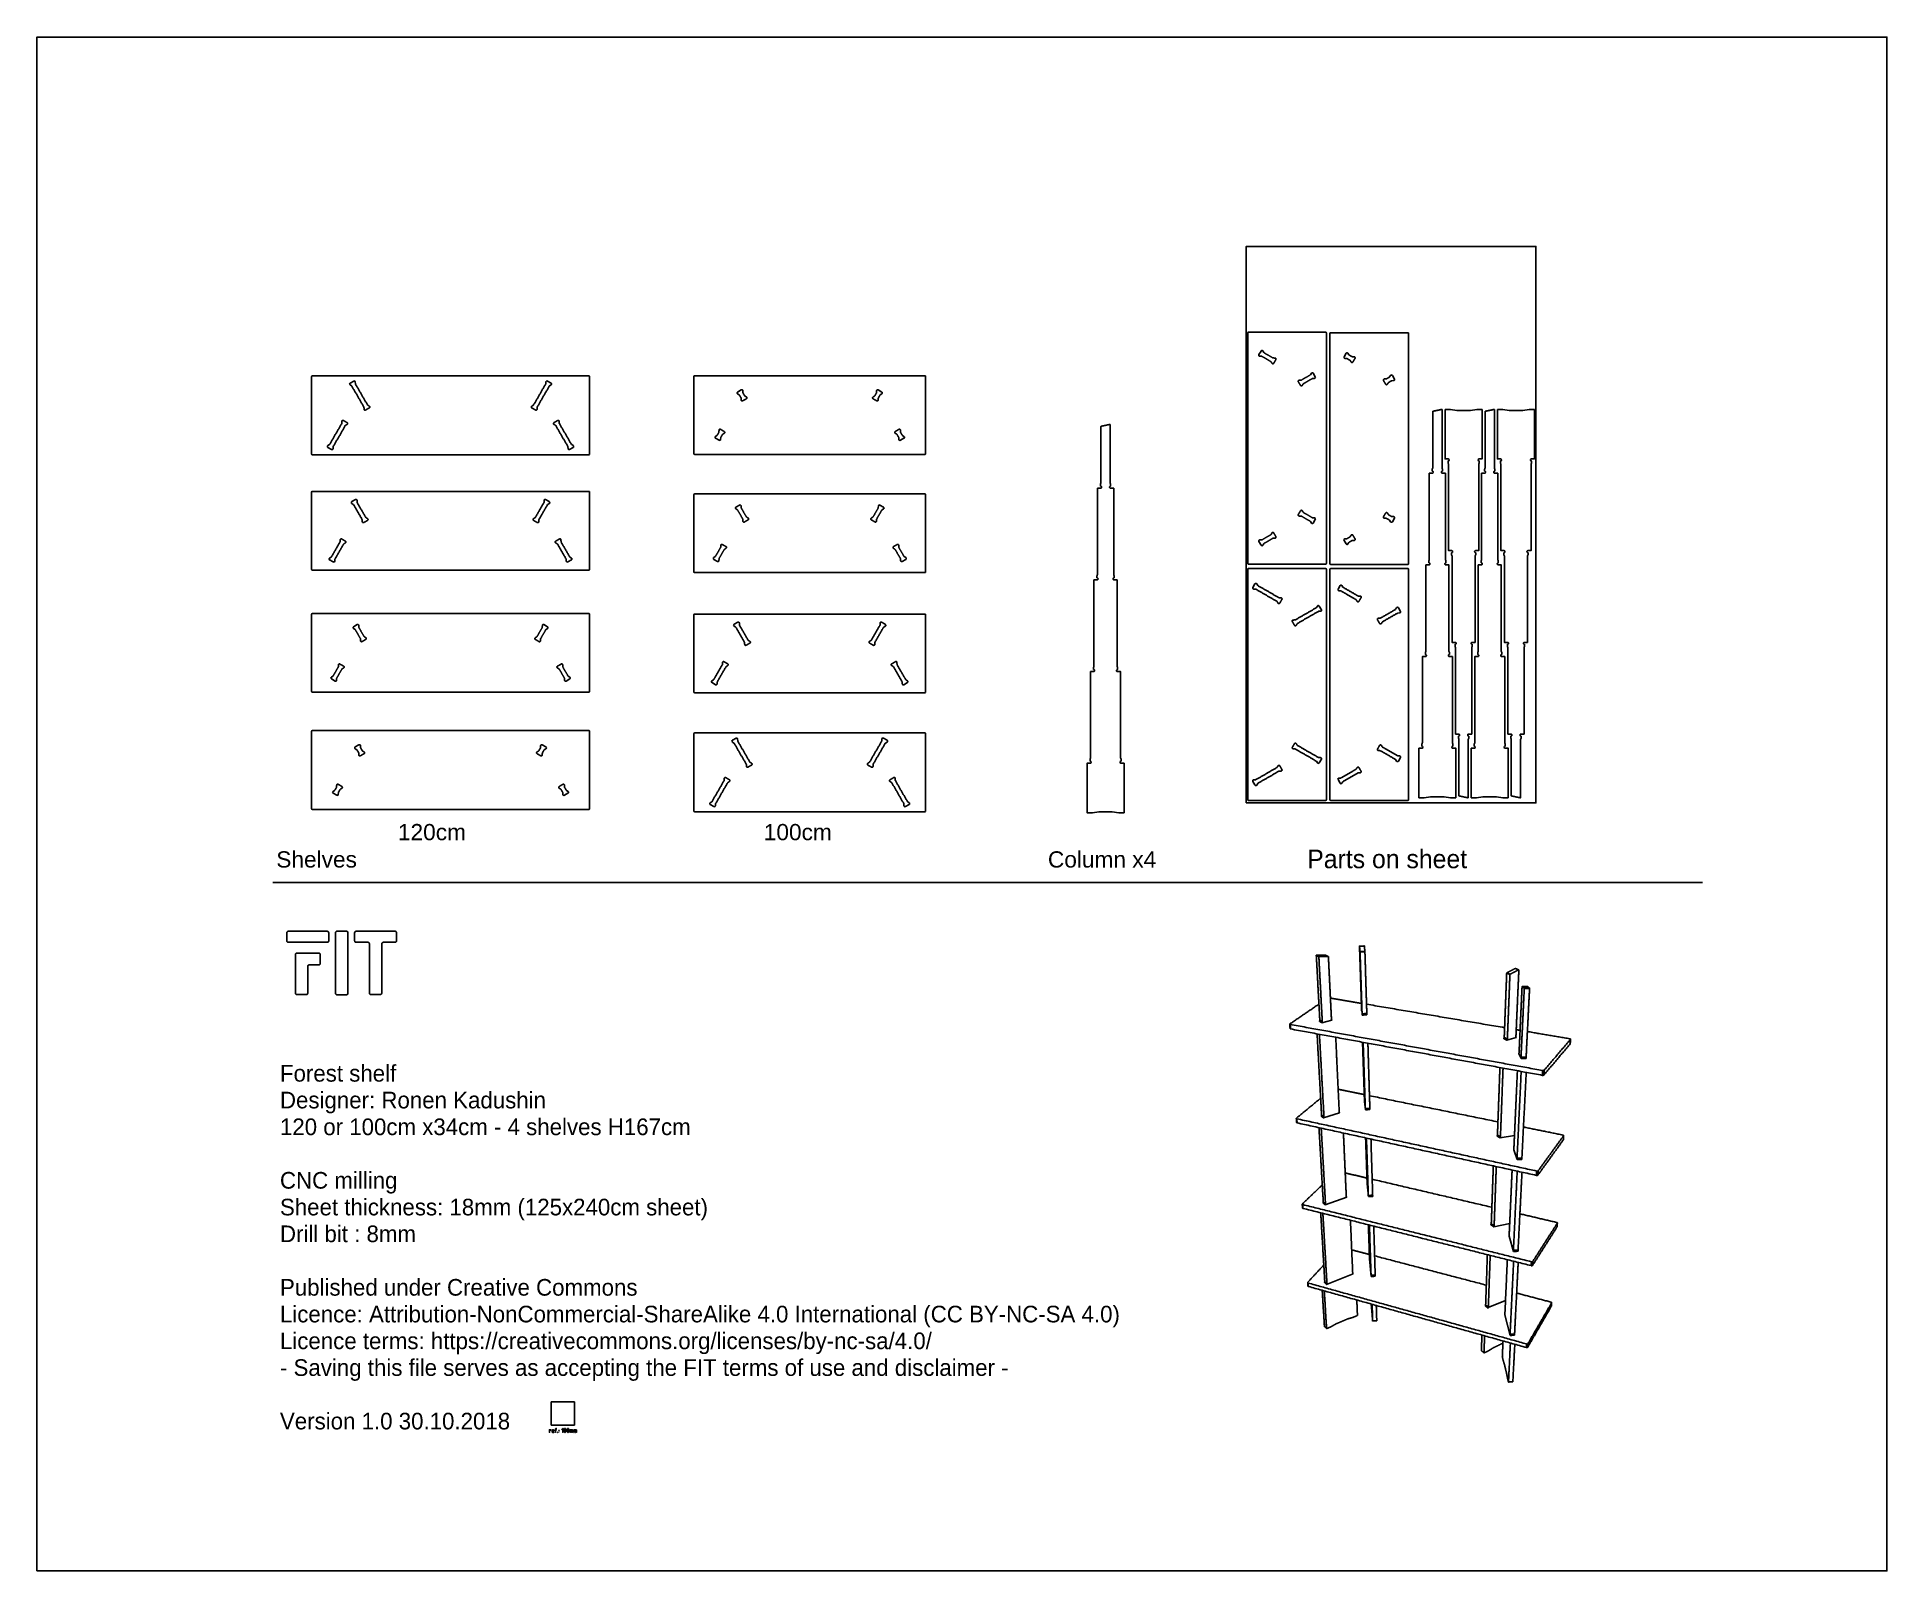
# Model space of a CAD drawing. Header units: millimetres. Extents: x -2942 to 5040, y -3942 to 2675.
import ezdxf

# ---------------------------------------------------------------- set-up
doc = ezdxf.new("R2010")
doc.units = ezdxf.units.MM
doc.header["$MEASUREMENT"] = 0
doc.layers.add('Default', color=18, linetype='Continuous', true_color=0x000000)
doc.layers.add('Layer 02', color=1, linetype='Continuous', true_color=0xff0000)

msp = doc.modelspace()

# ---------------------------------------------------------------- texts
at = {"layer": 'Layer 02', "attachment_point": 7, "line_spacing_factor": 0.963855}
for s, insert, char_height, width in [('\\fArial;120cm', (-1384.9, -790.6), 70, 344.94), ('\\fArial;100cm', (193.5, -790.6), 70, 344.94), ('\\fArial;Shelves', (-1909.6, -908.4, -2.9), 70, 406.928), ('\\fArial;Column x4', (1419.4, -908.4, -2.9), 70, 525.422), ('\\fMyriadPro-Regular;Parts on sheet', (2538.2, -911.4, -2.9), 80, 759.724), ('\\fMyriadPro-Regular;Forest shelf\\PDesigner: Ronen Kadushin\\P120 or 100cm x34cm - 4 shelves H167cm\\P\\PCNC milling\\PSheet thickness: 18mm (125x240cm sheet)\\PDrill bit : 8mm\\P\\PPublished under Creative Commons\\PLicence: Attribution-NonCommercial-ShareAlike 4.0 International (CC BY-NC-SA 4.0)\\PLicence terms: https://creativecommons.org/licenses/by-nc-sa/4.0/\\P- Saving this file serves as accepting the FIT terms of use and disclaimer -\\P\\PVersion 1.0 30.10.2018', (-1893.9, -3331.9, -2.9), 71.813, 3724.363)]:
    msp.add_mtext(s, dxfattribs=dict(at, insert=insert, char_height=char_height, width=width))

# ---------------------------------------------------------------- linework, layer by layer
at = {"layer": 'Default'}
for p, q in [((3156.2, 1068.3, -2.9), (3183.9, 1064.3, -2.9)), ((3269.6, 1068.3, -2.9), (3242, 1064.3, -2.9)), ((3382.1, 1068.3, -2.9), (3409.7, 1064.3, -2.9)), ((3495.4, 1068.3, -2.9), (3467.8, 1064.3, -2.9)), ((3043.1, -606.6, -2.9), (3070.7, -602.5, -2.9)), ((3156.5, -606.6, -2.9), (3128.8, -602.5, -2.9)), ((3268.9, -606.6, -2.9), (3296.5, -602.5, -2.9)), ((3382.3, -606.6, -2.9), (3354.7, -602.5, -2.9)), ((1611.4, -671.2, -2.9), (1639, -667.2, -2.9)), ((1724.7, -671.2, -2.9), (1697.1, -667.2, -2.9))]:
    msp.add_line(p, q, dxfattribs=at)
for points in [[(2281.4, 1397.6), (2281.4, 405.6)], [(2617.4, 1401.6), (2285.4, 1401.6)], [(2621.4, 405.6), (2621.4, 1397.6)], [(2635.8, 1395.5), (2635.8, 403.5)], [(2971.8, 1399.5), (2639.8, 1399.5)], [(2975.8, 403.5), (2975.8, 1395.5)], [(2338.8, 1320.4), (2329.8, 1304.8)], [(2341.4, 1297.7), (2333.5, 1298)], [(2350.7, 1313.9), (2346.5, 1320.5)], [(2706.2, 1310.7), (2697.2, 1295.1)], [(2708.7, 1288), (2700.9, 1288.3)], [(2718.1, 1304.2), (2713.9, 1310.8)], [(-1757.8, 1209.3), (-1757.8, 877.3)], [(-561.8, 1213.3), (-1753.8, 1213.3)], [(-557.8, 877.3), (-557.8, 1209.3)], [(-108.2, 1210), (-108.2, 878)], [(887.8, 1214), (-104.2, 1214)], [(891.8, 878), (891.8, 1210)], [(2552.2, 1218.2), (2556.4, 1224.9)], [(2561.5, 1202.1), (2569.4, 1202.4)], [(2564.1, 1224.7), (2573.1, 1209.1)], [(2893.6, 1208.6), (2897.8, 1215.2)], [(2905.5, 1215), (2914.5, 1199.5)], [(-1584.8, 1170), (-1591.4, 1174.2)], [(-1591.3, 1181.9), (-1575.7, 1190.9)], [(-1568.6, 1179.3), (-1568.9, 1187.2)], [(-747, 1179.3), (-746.7, 1187.2)], [(-724.4, 1181.9), (-740, 1190.9)], [(-730.9, 1170), (-724.2, 1174.2)], [(87.3, 1131.7), (80.7, 1135.9)], [(80.8, 1143.6), (96.4, 1152.6)], [(103.5, 1141.1), (103.2, 1148.9)], [(680.1, 1141.1), (680.4, 1148.9)], [(702.7, 1143.6), (687.1, 1152.6)], [(696.2, 1131.7), (702.9, 1135.9)], [(2902.9, 1192.4), (2910.8, 1192.7)], [(-1680.4, 916.5), (-1687, 912.3)], [(-1686.9, 904.6), (-1671.3, 895.6)], [(-1664.2, 907.2), (-1664.5, 899.3)], [(-651.4, 907.2), (-651.1, 899.3)], [(-628.8, 904.6), (-644.3, 895.6)], [(-635.2, 916.5), (-628.6, 912.3)], [(-8.3, 956.2), (-14.9, 952)], [(-14.8, 944.3), (0.8, 935.3)], [(7.9, 946.9), (7.5, 939)], [(775.7, 946.9), (776, 939)], [(798.3, 944.3), (782.8, 935.3)], [(791.9, 956.2), (798.5, 952)], [(-1753.8, 873.3), (-561.8, 873.3)], [(-104.2, 874), (887.8, 874)], [(-1757.8, 711.1), (-1757.8, 379.1)], [(-561.8, 715.1), (-1753.8, 715.1)], [(-1577.3, 658.9), (-1583.9, 663.1)], [(-1583.8, 670.8), (-1568.2, 679.8)], [(-1561.1, 668.2), (-1561.4, 676.1)], [(-754.5, 668.2), (-754.2, 676.1)], [(-731.9, 670.8), (-747.5, 679.8)], [(-738.4, 658.9), (-731.7, 663.1)], [(-557.8, 379.1), (-557.8, 711.1)], [(-108.2, 700.5), (-108.2, 368.5)], [(887.8, 704.5), (-104.2, 704.5)], [(79.8, 635.3), (73.2, 639.5)], [(73.3, 647.2), (88.9, 656.2)], [(96, 644.6), (95.7, 652.5)], [(687.6, 644.6), (687.9, 652.5)], [(710.2, 647.2), (694.6, 656.2)], [(703.7, 635.3), (710.4, 639.5)], [(891.8, 368.5), (891.8, 700.5)], [(2552.2, 585), (2556.4, 578.4)], [(2561.5, 601.2), (2569.4, 600.9)], [(2564.1, 578.6), (2573.1, 594.1)], [(2893.6, 590.3), (2897.8, 583.7)], [(2902.9, 606.5), (2910.8, 606.2)], [(2905.5, 583.9), (2914.5, 599.5)], [(2338.8, 482.9), (2329.8, 498.5)], [(2341.4, 505.6), (2333.5, 505.3)], [(2350.7, 489.4), (2346.5, 482.8)], [(2706.2, 488.2), (2697.2, 503.8)], [(2708.7, 510.9), (2700.9, 510.6)], [(2718.1, 494.7), (2713.9, 488.1)], [(-1672.9, 431.4), (-1679.5, 427.2)], [(-1679.4, 419.5), (-1663.8, 410.5)], [(-1656.7, 422), (-1657, 414.2)], [(-658.9, 422), (-658.6, 414.2)], [(-636.3, 419.5), (-651.8, 410.5)], [(-642.7, 431.4), (-636.1, 427.2)], [(-15.8, 433.8), (-22.4, 429.6)], [(-22.3, 421.9), (-6.7, 412.9)], [(0.4, 424.4), (0, 416.6)], [(783.2, 424.4), (783.5, 416.6)], [(805.8, 421.9), (790.3, 412.9)], [(799.4, 433.8), (806, 429.6)], [(2285.4, 401.6), (2617.4, 401.6)], [(2639.8, 399.5), (2971.8, 399.5)], [(-1753.8, 375.1), (-561.8, 375.1)], [(-104.2, 364.5), (887.8, 364.5)], [(2281.4, 378.3), (2281.4, -613.7)], [(2617.4, 382.3), (2285.4, 382.3)], [(2621.4, -613.7), (2621.4, 378.3)], [(2635.8, 378.3), (2635.8, -613.7)], [(2971.8, 382.3), (2639.8, 382.3)], [(2975.8, -613.7), (2975.8, 378.3)], [(2312.8, 316), (2303.8, 300.4)], [(2315.4, 293.3), (2307.5, 293.7)], [(2324.7, 309.5), (2320.5, 316.2)], [(2680.2, 308.5), (2671.2, 292.9)], [(2682.8, 285.8), (2674.9, 286.2)], [(2692.1, 302), (2687.9, 308.7)], [(-1757.8, 184.7), (-1757.8, -147.3)], [(-561.8, 188.7), (-1753.8, 188.7)], [(-557.8, -147.3), (-557.8, 184.7)], [(-108.2, 181.9), (-108.2, -150.1)], [(887.8, 185.9), (-104.2, 185.9)], [(891.8, -150.1), (891.8, 181.9)], [(2578.2, 213.9), (2582.4, 220.5)], [(2587.5, 197.7), (2595.4, 198)], [(2590.1, 220.4), (2599.1, 204.8)], [(2919.6, 206.4), (2923.8, 213)], [(2928.9, 190.2), (2936.8, 190.5)], [(2931.5, 212.9), (2940.5, 197.3)], [(-1569.8, 119.5), (-1576.4, 123.7)], [(-1576.3, 131.4), (-1560.7, 140.4)], [(-1553.6, 128.8), (-1553.9, 136.7)], [(-762, 128.8), (-761.7, 136.7)], [(-739.4, 131.4), (-755, 140.4)], [(-745.9, 119.5), (-739.2, 123.7)], [(72.3, 129.7), (65.7, 133.9)], [(65.8, 141.6), (81.4, 150.6)], [(88.5, 139), (88.2, 146.8)], [(695.1, 139), (695.4, 146.8)], [(717.7, 141.6), (702.1, 150.6)], [(711.2, 129.7), (717.9, 133.9)], [(-1753.8, -151.3), (-561.8, -151.3)], [(-1665.4, -82), (-1672, -86.3)], [(-1671.9, -93.9), (-1656.3, -102.9)], [(-1649.2, -91.4), (-1649.5, -99.2)], [(-666.4, -91.4), (-666.1, -99.2)], [(-643.8, -93.9), (-659.3, -102.9)], [(-650.2, -82), (-643.6, -86.3)], [(-104.2, -154.1), (887.8, -154.1)], [(-23.3, -97.8), (-29.9, -102)], [(-29.8, -109.7), (-14.2, -118.7)], [(-7.1, -107.2), (-7.5, -115)], [(790.7, -107.2), (791, -115)], [(813.3, -109.7), (797.8, -118.7)], [(806.9, -97.8), (813.5, -102)], [(-561.8, -317), (-1753.8, -317)], [(-1757.8, -321), (-1757.8, -653)], [(-1562.3, -399.3), (-1568.9, -395)], [(-1568.8, -387.4), (-1553.2, -378.4)], [(-1546.1, -389.9), (-1546.4, -382.1)], [(-769.5, -389.9), (-769.2, -382.1)], [(-746.9, -387.4), (-762.5, -378.4)], [(-753.4, -399.3), (-746.7, -395)], [(-557.8, -653), (-557.8, -321)], [(-108.2, -331.1), (-108.2, -663.1)], [(887.8, -327.1), (-104.2, -327.1)], [(64.8, -370.4), (58.2, -366.2)], [(58.3, -358.5), (73.9, -349.5)], [(81, -361), (80.7, -353.2)], [(702.6, -361), (702.9, -353.2)], [(725.2, -358.5), (709.6, -349.5)], [(718.7, -370.4), (725.4, -366.2)], [(891.8, -663.1), (891.8, -331.1)], [(2578.2, -449.3), (2582.4, -456)], [(2587.5, -433.1), (2595.4, -433.5)], [(2590.1, -455.8), (2599.1, -440.2)], [(2919.6, -441.8), (2923.8, -448.5)], [(2928.9, -425.6), (2936.8, -426)], [(2931.5, -448.3), (2940.5, -432.7)], [(2312.8, -551.4), (2303.8, -535.8)], [(2315.4, -528.8), (2307.5, -529.1)], [(2324.7, -544.9), (2320.5, -551.6)], [(2680.2, -543.9), (2671.2, -528.3)], [(2682.8, -521.3), (2674.9, -521.6)], [(2692.1, -537.4), (2687.9, -544.1)], [(-1657.9, -574.8), (-1664.5, -579)], [(-1664.4, -586.7), (-1648.8, -595.7)], [(-1641.7, -584.1), (-1642, -592)], [(-673.9, -584.1), (-673.6, -592)], [(-651.3, -586.7), (-666.8, -595.7)], [(-657.7, -574.8), (-651.1, -579)], [(-30.8, -623.8), (-37.4, -628)], [(-37.3, -635.7), (-21.7, -644.7)], [(-14.6, -633.2), (-15, -641)], [(798.2, -633.2), (798.5, -641)], [(820.8, -635.7), (805.3, -644.7)], [(814.4, -623.8), (821, -628)], [(2285.4, -617.7), (2617.4, -617.7)], [(2639.8, -617.7), (2971.8, -617.7)], [(-1753.8, -657), (-561.8, -657)], [(-104.2, -667.1), (887.8, -667.1)]]:
    msp.add_lwpolyline(points, dxfattribs=at)
for centre, radius, start, end in [((2285.4, 1397.6, -2.9), 4, 90, 180), ((2617.4, 1397.6, -2.9), 4, 0, 90), ((2639.8, 1395.5, -2.9), 4, 90, 180), ((2971.8, 1395.5, -2.9), 4, 0, 90), ((2333.7, 1302.5, -2.9), 4.5, 150, 267.62784), ((2342.7, 1318.1, -2.9), 4.5, 32.37216, 150), ((2341.2, 1294.7, -2.9), 3, 60, 87.62783), ((2353.2, 1315.5, -2.9), 3, 212.37217, 240), ((2701.1, 1292.8, -2.9), 4.5, 150, 267.62784), ((2710.1, 1308.4, -2.9), 4.5, 32.37216, 150), ((2708.6, 1285, -2.9), 3, 60, 87.62783), ((2720.6, 1305.8, -2.9), 3, 212.37217, 240), ((-1753.8, 1209.3), 4, 90, 180), ((-561.8, 1209.3), 4, 0, 90), ((-104.2, 1210, -2.9), 4, 90, 180), ((887.8, 1210, -2.9), 4, 360, 90), ((2549.7, 1219.9, -2.9), 3, 300, 327.62783), ((2560.2, 1222.5, -2.9), 4.5, 30, 147.62784), ((2561.7, 1199.1, -2.9), 3, 92.37217, 120), ((2569.2, 1206.9, -2.9), 4.5, 272.37216, 30), ((2891.1, 1210.2, -2.9), 3, 300, 327.62783), ((2901.6, 1212.8, -2.9), 4.5, 30, 147.62784), ((2910.6, 1197.2, -2.9), 4.5, 272.37216, 30), ((-1589, 1178, -2.9), 4.5, 120, 237.62784), ((-1586.4, 1167.5, -2.9), 3, 30, 57.62783), ((-1573.4, 1187, -2.9), 4.5, 2.37216, 120), ((-1565.6, 1179.5, -2.9), 3, 182.37217, 210), ((-750, 1179.5, -2.9), 3, 330, 357.62783), ((-742.2, 1187, -2.9), 4.5, 60, 177.62784), ((-729.3, 1167.5, -2.9), 3, 122.37217, 150), ((-726.6, 1178, -2.9), 4.5, 302.37216, 60), ((83.1, 1139.7, -2.9), 4.5, 120, 237.62784), ((85.7, 1129.2, -2.9), 3, 30, 57.62783), ((98.7, 1148.7, -2.9), 4.5, 2.37216, 120), ((106.5, 1141.2, -2.9), 3, 182.37217, 210), ((677.1, 1141.2, -2.9), 3, 330, 357.62783), ((684.9, 1148.7, -2.9), 4.5, 60, 177.62784), ((697.8, 1129.2, -2.9), 3, 122.37217, 150), ((700.5, 1139.7, -2.9), 4.5, 302.37216, 60), ((2903.1, 1189.4, -2.9), 3, 92.37217, 120), ((3080.8, 1059.5, -2.9), 1, 101.91719, 180), ((3118.8, 1067.5, -2.9), 1, 0, 101.91719), ((3306.6, 1059.5, -2.9), 1, 101.91719, 180), ((3344.6, 1067.5, -2.9), 1, 0, 101.91719), ((1649.1, 994.9, -2.9), 1, 101.91719, 180), ((1687.1, 1002.9, -2.9), 1, 0, 101.91719), ((-1684.6, 908.5, -2.9), 4.5, 122.37216, 240), ((-1682, 919.1, -2.9), 3, 302.37217, 330), ((-1669, 899.5, -2.9), 4.5, 240, 357.62784), ((-1661.2, 907.1, -2.9), 3, 150, 177.62783), ((-654.4, 907.1, -2.9), 3, 2.37217, 30), ((-646.6, 899.5, -2.9), 4.5, 182.37216, 300), ((-633.6, 919.1, -2.9), 3, 210, 237.62783), ((-631, 908.5, -2.9), 4.5, 300, 57.62784), ((-12.5, 948.2, -2.9), 4.5, 122.37216, 240), ((-9.9, 958.7, -2.9), 3, 302.37217, 330), ((3.1, 939.2, -2.9), 4.5, 240, 357.62784), ((10.9, 946.7, -2.9), 3, 150, 177.62783), ((772.7, 946.7, -2.9), 3, 2.37217, 30), ((780.5, 939.2, -2.9), 4.5, 182.37216, 300), ((793.5, 958.7, -2.9), 3, 210, 237.62783), ((796.1, 948.2, -2.9), 4.5, 300, 57.62784), ((-1753.8, 877.3), 4, 180, 270), ((-561.8, 877.3), 4, 270, 0), ((-104.2, 878, -2.9), 4, 180, 270), ((887.8, 878, -2.9), 4, 270, 0), ((3146.4, 845.4, -2.9), 0.5, 95.50557, 180), ((3146, 850.3, -2.9), 4.5, 275.50557, 90), ((3279.9, 850.3, -2.9), 4.5, 90, 264.49443), ((3279.4, 845.4, -2.9), 0.5, 0, 84.49443), ((3372.2, 845.4, -2.9), 0.5, 95.50557, 180), ((3371.8, 850.3, -2.9), 4.5, 275.50557, 90), ((3505.7, 850.3, -2.9), 4.5, 90, 264.49443), ((3505.2, 845.4, -2.9), 0.5, 0, 84.49443), ((-1753.8, 711.1), 4, 90, 180), ((-1581.5, 666.9, -2.9), 4.5, 120, 237.62784), ((-1578.9, 656.3, -2.9), 3, 30, 57.62783), ((-1565.9, 675.9, -2.9), 4.5, 2.37216, 120), ((-1558.1, 668.3, -2.9), 3, 182.37217, 210), ((-757.5, 668.3, -2.9), 3, 330, 357.62783), ((-749.7, 675.9, -2.9), 4.5, 60, 177.62784), ((-736.8, 656.3, -2.9), 3, 122.37217, 150), ((-734.1, 666.9, -2.9), 4.5, 302.37216, 60), ((-561.8, 711.1), 4, 0, 90), ((-104.2, 700.5, -2.9), 4, 90, 180), ((75.6, 643.3, -2.9), 4.5, 120, 237.62784), ((91.2, 652.3, -2.9), 4.5, 2.37216, 120), ((99, 644.7, -2.9), 3, 182.37217, 210), ((684.6, 644.7, -2.9), 3, 330, 357.62783), ((692.4, 652.3, -2.9), 4.5, 60, 177.62784), ((708, 643.3, -2.9), 4.5, 302.37216, 60), ((887.8, 700.5, -2.9), 4, 360, 90), ((78.2, 632.7, -2.9), 3, 30, 57.62783), ((705.3, 632.7, -2.9), 3, 122.37217, 150), ((2549.7, 583.4, -2.9), 3, 32.37217, 60), ((2560.2, 580.8, -2.9), 4.5, 212.37216, 330), ((2561.7, 604.2, -2.9), 3, 240, 267.62783), ((2569.2, 596.4, -2.9), 4.5, 330, 87.62784), ((2891.1, 588.7, -2.9), 3, 32.37217, 60), ((2901.6, 586.1, -2.9), 4.5, 212.37216, 330), ((2903.1, 609.5, -2.9), 3, 240, 267.62783), ((2910.6, 601.7, -2.9), 4.5, 330, 87.62784), ((2333.7, 500.8, -2.9), 4.5, 92.37216, 210), ((2342.7, 485.2, -2.9), 4.5, 210, 327.62784), ((2341.2, 508.6, -2.9), 3, 272.37217, 300), ((2353.2, 487.8, -2.9), 3, 120, 147.62783), ((2701.1, 506.1, -2.9), 4.5, 92.37216, 210), ((2710.1, 490.5, -2.9), 4.5, 210, 327.62784), ((2708.6, 513.9, -2.9), 3, 272.37217, 300), ((2720.6, 493.1, -2.9), 3, 120, 147.62783), ((-1677.1, 423.4, -2.9), 4.5, 122.37216, 240), ((-1674.5, 433.9, -2.9), 3, 302.37217, 330), ((-1661.5, 414.4, -2.9), 4.5, 240, 357.62784), ((-1653.7, 421.9, -2.9), 3, 150, 177.62783), ((-661.9, 421.9, -2.9), 3, 2.37217, 30), ((-654.1, 414.4, -2.9), 4.5, 182.37216, 300), ((-641.1, 433.9, -2.9), 3, 210, 237.62783), ((-638.5, 423.4, -2.9), 4.5, 300, 57.62784), ((-20, 425.8, -2.9), 4.5, 122.37216, 240), ((-17.4, 436.3, -2.9), 3, 302.37217, 330), ((-4.4, 416.8, -2.9), 4.5, 240, 357.62784), ((3.4, 424.3, -2.9), 3, 150, 177.62783), ((780.2, 424.3, -2.9), 3, 2.37217, 30), ((788, 416.8, -2.9), 4.5, 182.37216, 300), ((801, 436.3, -2.9), 3, 210, 237.62783), ((803.6, 425.8, -2.9), 4.5, 300, 57.62784), ((2285.4, 405.6, -2.9), 4, 180, 270), ((2617.4, 405.6, -2.9), 4, 270, 0), ((2639.8, 403.5, -2.9), 4, 180, 270), ((2971.8, 403.5, -2.9), 4, 270, 0), ((-1753.8, 379.1), 4, 180, 270), ((-561.8, 379.1), 4, 270, 0), ((-104.2, 368.5, -2.9), 4, 180, 270), ((887.8, 368.5, -2.9), 4, 270, 0), ((2285.4, 378.3, -2.9), 4, 90, 180), ((2617.4, 378.3, -2.9), 4, 0, 90), ((2639.8, 378.3, -2.9), 4, 90, 180), ((2971.8, 378.3, -2.9), 4, 0, 90), ((2307.7, 298.2, -2.9), 4.5, 150, 267.62784), ((2316.7, 313.8, -2.9), 4.5, 32.37216, 150), ((2315.2, 290.4, -2.9), 3, 60, 87.62783), ((2327.2, 311.1, -2.9), 3, 212.37217, 240), ((2675.1, 290.7, -2.9), 4.5, 150, 267.62784), ((2684.1, 306.3, -2.9), 4.5, 32.37216, 150), ((2682.6, 282.9, -2.9), 3, 60, 87.62783), ((2694.6, 303.6, -2.9), 3, 212.37217, 240), ((-1753.8, 184.7), 4, 90, 180), ((-561.8, 184.7), 4, 0, 90), ((-104.2, 181.9, -2.9), 4, 90, 180), ((887.8, 181.9, -2.9), 4, 360, 90), ((2575.6, 215.5, -2.9), 3, 300, 327.62783), ((2586.2, 218.1, -2.9), 4.5, 30, 147.62784), ((2587.6, 194.7, -2.9), 3, 92.37217, 120), ((2595.2, 202.5, -2.9), 4.5, 272.37216, 30), ((2917, 208, -2.9), 3, 300, 327.62783), ((2927.6, 210.6, -2.9), 4.5, 30, 147.62784), ((2929, 187.2, -2.9), 3, 92.37217, 120), ((2936.6, 195, -2.9), 4.5, 272.37216, 30), ((-1574, 127.5, -2.9), 4.5, 120, 237.62784), ((-1571.4, 116.9, -2.9), 3, 30, 57.62783), ((-1558.4, 136.5, -2.9), 4.5, 2.37216, 120), ((-1550.6, 128.9, -2.9), 3, 182.37217, 210), ((-765, 128.9, -2.9), 3, 330, 357.62783), ((-757.2, 136.5, -2.9), 4.5, 60, 177.62784), ((-744.3, 116.9, -2.9), 3, 122.37217, 150), ((-741.6, 127.5, -2.9), 4.5, 302.37216, 60), ((68.1, 137.7, -2.9), 4.5, 120, 237.62784), ((70.7, 127.1, -2.9), 3, 30, 57.62783), ((83.7, 146.7, -2.9), 4.5, 2.37216, 120), ((91.5, 139.1, -2.9), 3, 182.37217, 210), ((692.1, 139.1, -2.9), 3, 330, 357.62783), ((699.9, 146.7, -2.9), 4.5, 60, 177.62784), ((712.8, 127.1, -2.9), 3, 122.37217, 150), ((715.5, 137.7, -2.9), 4.5, 302.37216, 60), ((-1753.8, -147.3), 4, 180, 270), ((-1669.6, -90.1, -2.9), 4.5, 122.37216, 240), ((-1667, -79.5, -2.9), 3, 302.37217, 330), ((-1654, -99.1, -2.9), 4.5, 240, 357.62784), ((-1646.2, -91.5, -2.9), 3, 150, 177.62783), ((-669.4, -91.5, -2.9), 3, 2.37217, 30), ((-661.6, -99.1, -2.9), 4.5, 182.37216, 300), ((-648.6, -79.5, -2.9), 3, 210, 237.62783), ((-646, -90.1, -2.9), 4.5, 300, 57.62784), ((-561.8, -147.3), 4, 270, 0), ((-104.2, -150.1, -2.9), 4, 180, 270), ((-27.5, -105.8, -2.9), 4.5, 122.37216, 240), ((-24.9, -95.3, -2.9), 3, 302.37217, 330), ((-11.9, -114.8, -2.9), 4.5, 240, 357.62784), ((-4.1, -107.3, -2.9), 3, 150, 177.62783), ((787.7, -107.3, -2.9), 3, 2.37217, 30), ((795.5, -114.8, -2.9), 4.5, 182.37216, 300), ((808.5, -95.3, -2.9), 3, 210, 237.62783), ((811.1, -105.8, -2.9), 4.5, 300, 57.62784), ((887.8, -150.1, -2.9), 4, 270, 0), ((-1753.8, -321), 4, 90, 180), ((-561.8, -321), 4, 0, 90), ((-1566.5, -391.2, -2.9), 4.5, 120, 237.62784), ((-1550.9, -382.2, -2.9), 4.5, 2.37216, 120), ((-1543.1, -389.8, -2.9), 3, 182.37217, 210), ((-772.5, -389.8, -2.9), 3, 330, 357.62783), ((-764.7, -382.2, -2.9), 4.5, 60, 177.62784), ((-749.1, -391.2, -2.9), 4.5, 302.37216, 60), ((-104.2, -331.1, -2.9), 4, 90, 180), ((60.6, -362.4, -2.9), 4.5, 120, 237.62784), ((63.2, -372.9, -2.9), 3, 30, 57.62783), ((76.2, -353.4, -2.9), 4.5, 2.37216, 120), ((84, -360.9, -2.9), 3, 182.37217, 210), ((699.6, -360.9, -2.9), 3, 330, 357.62783), ((707.4, -353.4, -2.9), 4.5, 60, 177.62784), ((720.3, -372.9, -2.9), 3, 122.37217, 150), ((723, -362.4, -2.9), 4.5, 302.37216, 60), ((887.8, -331.1, -2.9), 4, 360, 90), ((3033.3, -383.6, -2.9), 0.5, 180, 264.49443), ((3032.8, -388.6, -2.9), 4.5, 270, 84.49443), ((3166.8, -388.6, -2.9), 4.5, 95.50557, 270), ((3166.3, -383.6, -2.9), 0.5, 275.50557, 0), ((3259.1, -383.6, -2.9), 0.5, 180, 264.49443), ((3258.6, -388.6, -2.9), 4.5, 270, 84.49443), ((3392.6, -388.6, -2.9), 4.5, 95.50557, 270), ((3392.1, -383.6, -2.9), 0.5, 275.50557, 0), ((-1563.9, -401.8, -2.9), 3, 30, 57.62783), ((-751.8, -401.8, -2.9), 3, 122.37217, 150), ((1601.6, -448.3, -2.9), 0.5, 180, 264.49443), ((1601.1, -453.3, -2.9), 4.5, 270, 84.49443), ((1735, -453.3, -2.9), 4.5, 95.50557, 270), ((1734.6, -448.3, -2.9), 0.5, 275.50557, 0), ((2575.6, -450.9, -2.9), 3, 32.37217, 60), ((2586.2, -453.5, -2.9), 4.5, 212.37216, 330), ((2587.6, -430.1, -2.9), 3, 240, 267.62783), ((2595.2, -438, -2.9), 4.5, 330, 87.62784), ((2917, -443.4, -2.9), 3, 32.37217, 60), ((2927.6, -446, -2.9), 4.5, 212.37216, 330), ((2929, -422.6, -2.9), 3, 240, 267.62783), ((2936.6, -430.5, -2.9), 4.5, 330, 87.62784), ((2307.7, -533.6, -2.9), 4.5, 92.37216, 210), ((2316.7, -549.2, -2.9), 4.5, 210, 327.62784), ((2315.2, -525.8, -2.9), 3, 272.37217, 300), ((2327.2, -546.5, -2.9), 3, 120, 147.62783), ((2675.1, -526.1, -2.9), 4.5, 92.37216, 210), ((2684.1, -541.7, -2.9), 4.5, 210, 327.62784), ((2682.6, -518.3, -2.9), 3, 272.37217, 300), ((2694.6, -539, -2.9), 3, 120, 147.62783), ((-1662.1, -582.8, -2.9), 4.5, 122.37216, 240), ((-1659.5, -572.2, -2.9), 3, 302.37217, 330), ((-1646.5, -591.8, -2.9), 4.5, 240, 357.62784), ((-1638.7, -584.2, -2.9), 3, 150, 177.62783), ((-676.9, -584.2, -2.9), 3, 2.37217, 30), ((-669.1, -591.8, -2.9), 4.5, 182.37216, 300), ((-656.1, -572.2, -2.9), 3, 210, 237.62783), ((-653.5, -582.8, -2.9), 4.5, 300, 57.62784), ((-35, -631.8, -2.9), 4.5, 122.37216, 240), ((-32.4, -621.3, -2.9), 3, 302.37217, 330), ((-11.6, -633.3, -2.9), 3, 150, 177.62783), ((795.2, -633.3, -2.9), 3, 2.37217, 30), ((816, -621.3, -2.9), 3, 210, 237.62783), ((818.6, -631.8, -2.9), 4.5, 300, 57.62784), ((2285.4, -613.7, -2.9), 4, 180, 270), ((2617.4, -613.7, -2.9), 4, 270, 0), ((2639.8, -613.7, -2.9), 4, 180, 270), ((2971.8, -613.7, -2.9), 4, 270, 0), ((3193.9, -597.8, -2.9), 1, 180, 258.08281), ((3231.9, -605.8, -2.9), 1, 258.08281, 0), ((3419.7, -597.8, -2.9), 1, 180, 258.08281), ((3457.7, -605.8, -2.9), 1, 258.08281, 0), ((-1753.8, -653), 4, 180, 270), ((-561.8, -653), 4, 270, 0), ((-104.2, -663.1, -2.9), 4, 180, 270), ((-19.4, -640.8, -2.9), 4.5, 240, 357.62784), ((803, -640.8, -2.9), 4.5, 182.37216, 300), ((887.8, -663.1, -2.9), 4, 270, 0)]:
    msp.add_arc(centre, radius, start, end, dxfattribs=at)
for points in [[(2342.7, 1297.3, -2.9), (2361.8, 1286.3, -2.9), (2380.9, 1275.2, -2.9)], [(2389.9, 1290.8, -2.9), (2370.8, 1301.9, -2.9), (2351.7, 1312.9, -2.9)], [(2391.3, 1290.4, -2.9), (2395.2, 1290.3, -2.9), (2399.2, 1290.1, -2.9)], [(2393.9, 1267.8, -2.9), (2398.4, 1275.6, -2.9), (2402.9, 1283.4, -2.9)], [(2710.1, 1287.6, -2.9), (2716.2, 1284.1, -2.9), (2722.3, 1280.5, -2.9)], [(2731.3, 1296.1, -2.9), (2725.2, 1299.7, -2.9), (2719.1, 1303.2, -2.9)], [(2723.4, 1279.6, -2.9), (2725.5, 1276.2, -2.9), (2727.6, 1272.9, -2.9)], [(2732.7, 1295.7, -2.9), (2736.6, 1295.6, -2.9), (2740.6, 1295.4, -2.9)], [(2735.3, 1273.1, -2.9), (2739.8, 1280.9, -2.9), (2744.3, 1288.7, -2.9)], [(2382, 1274.2, -2.9), (2384.1, 1270.9, -2.9), (2386.2, 1267.6, -2.9)], [(2513, 1195.2, -2.9), (2532.1, 1206.2, -2.9), (2551.2, 1217.3, -2.9)], [(2560.2, 1201.7, -2.9), (2541.1, 1190.6, -2.9), (2522, 1179.6, -2.9)], [(2879, 1200.1, -2.9), (2875, 1199.9, -2.9), (2871.1, 1199.8, -2.9)], [(2880.3, 1200.5, -2.9), (2886.5, 1204, -2.9), (2892.6, 1207.6, -2.9)], [(-1531.7, 1078.8, -2.9), (-1557.8, 1123.9, -2.9), (-1583.8, 1169, -2.9)], [(-1568.2, 1178, -2.9), (-1542.2, 1132.9, -2.9), (-1516.1, 1087.8, -2.9)], [(-747.4, 1178, -2.9), (-773.5, 1132.9, -2.9), (-799.5, 1087.8, -2.9)], [(-783.9, 1078.8, -2.9), (-757.9, 1123.9, -2.9), (-731.9, 1169, -2.9)], [(95.4, 1118.5, -2.9), (91.8, 1124.6, -2.9), (88.3, 1130.7, -2.9)], [(103.9, 1139.7, -2.9), (107.4, 1133.6, -2.9), (111, 1127.5, -2.9)], [(112, 1126.4, -2.9), (115.3, 1124.3, -2.9), (118.6, 1122.2, -2.9)], [(671.6, 1126.4, -2.9), (668.3, 1124.3, -2.9), (665, 1122.2, -2.9)], [(679.7, 1139.7, -2.9), (676.1, 1133.6, -2.9), (672.6, 1127.5, -2.9)], [(688.2, 1118.5, -2.9), (691.7, 1124.6, -2.9), (695.2, 1130.7, -2.9)], [(2509, 1172.1, -2.9), (2504.5, 1179.9, -2.9), (2500, 1187.7, -2.9)], [(2511.6, 1194.8, -2.9), (2507.7, 1194.6, -2.9), (2503.7, 1194.5, -2.9)], [(2520.9, 1178.6, -2.9), (2518.8, 1175.3, -2.9), (2516.7, 1172, -2.9)], [(2876.4, 1177.5, -2.9), (2871.9, 1185.2, -2.9), (2867.4, 1193, -2.9)], [(2888.3, 1183.9, -2.9), (2886.2, 1180.6, -2.9), (2884.1, 1177.3, -2.9)], [(2901.6, 1192, -2.9), (2895.5, 1188.5, -2.9), (2889.3, 1184.9, -2.9)], [(-1531.3, 1077.4, -2.9), (-1531.2, 1073.5, -2.9), (-1531, 1069.6, -2.9)], [(-1508.7, 1074.9, -2.9), (-1516.5, 1070.4, -2.9), (-1524.3, 1065.9, -2.9)], [(-1515.1, 1086.8, -2.9), (-1511.8, 1084.7, -2.9), (-1508.5, 1082.6, -2.9)], [(-800.5, 1086.8, -2.9), (-803.8, 1084.7, -2.9), (-807.1, 1082.6, -2.9)], [(-807, 1074.9, -2.9), (-799.2, 1070.4, -2.9), (-791.4, 1065.9, -2.9)], [(-784.3, 1077.4, -2.9), (-784.5, 1073.5, -2.9), (-784.6, 1069.6, -2.9)], [(95.8, 1117.1, -2.9), (95.9, 1113.2, -2.9), (96.1, 1109.2, -2.9)], [(118.4, 1114.5, -2.9), (110.6, 1110, -2.9), (102.8, 1105.5, -2.9)], [(665.1, 1114.5, -2.9), (672.9, 1110, -2.9), (680.7, 1105.5, -2.9)], [(687.8, 1117.1, -2.9), (687.6, 1113.2, -2.9), (687.5, 1109.2, -2.9)], [(3079.8, 816.4, -2.9), (3079.8, 938, -2.9), (3079.8, 1059.5, -2.9)], [(3118.6, 1068.5, -2.9), (3099.6, 1064.5, -2.9), (3080.6, 1060.5, -2.9)], [(3119.8, 816.4, -2.9), (3119.8, 942, -2.9), (3119.8, 1067.5, -2.9)], [(3132.9, 1067.4, -2.9), (3132.9, 961.6, -2.9), (3132.9, 855.8, -2.9)], [(3155, 1068.4, -2.9), (3144.5, 1068.4, -2.9), (3134.1, 1068.4, -2.9)], [(3240.8, 1064.2, -2.9), (3212.9, 1064.2, -2.9), (3185.1, 1064.2, -2.9)], [(3291.8, 1068.4, -2.9), (3281.3, 1068.4, -2.9), (3270.9, 1068.4, -2.9)], [(3292.9, 1067.4, -2.9), (3292.9, 961.6, -2.9), (3292.9, 855.8, -2.9)], [(3305.6, 816.4, -2.9), (3305.6, 938, -2.9), (3305.6, 1059.5, -2.9)], [(3344.4, 1068.5, -2.9), (3325.4, 1064.5, -2.9), (3306.4, 1060.5, -2.9)], [(3345.6, 816.4, -2.9), (3345.6, 942, -2.9), (3345.6, 1067.5, -2.9)], [(3358.7, 1067.4, -2.9), (3358.7, 961.6, -2.9), (3358.7, 855.8, -2.9)], [(3380.8, 1068.4, -2.9), (3370.4, 1068.4, -2.9), (3359.9, 1068.4, -2.9)], [(3466.6, 1064.2, -2.9), (3438.7, 1064.2, -2.9), (3410.9, 1064.2, -2.9)], [(3517.6, 1068.4, -2.9), (3507.1, 1068.4, -2.9), (3496.7, 1068.4, -2.9)], [(3518.7, 1067.4, -2.9), (3518.7, 961.6, -2.9), (3518.7, 855.8, -2.9)], [(-1627.4, 1007.7, -2.9), (-1653.4, 962.6, -2.9), (-1679.4, 917.6, -2.9)], [(-1663.8, 908.6, -2.9), (-1637.8, 953.6, -2.9), (-1611.8, 998.7, -2.9)], [(-1627, 1009.1, -2.9), (-1626.8, 1013, -2.9), (-1626.6, 1017, -2.9)], [(-1604.3, 1011.7, -2.9), (-1612.1, 1016.2, -2.9), (-1619.9, 1020.7, -2.9)], [(-1610.8, 999.8, -2.9), (-1607.5, 1001.9, -2.9), (-1604.1, 1004, -2.9)], [(-704.9, 999.8, -2.9), (-708.2, 1001.9, -2.9), (-711.5, 1004, -2.9)], [(-711.3, 1011.7, -2.9), (-703.5, 1016.2, -2.9), (-695.8, 1020.7, -2.9)], [(-651.8, 908.6, -2.9), (-677.8, 953.6, -2.9), (-703.9, 998.7, -2.9)], [(-688.7, 1009.1, -2.9), (-688.8, 1013, -2.9), (-689, 1017, -2.9)], [(-688.3, 1007.7, -2.9), (-662.3, 962.6, -2.9), (-636.2, 917.6, -2.9)], [(-0.3, 969.5, -2.9), (-3.8, 963.4, -2.9), (-7.3, 957.2, -2.9)], [(0.1, 970.8, -2.9), (0.3, 974.8, -2.9), (0.5, 978.7, -2.9)], [(22.8, 973.4, -2.9), (15, 977.9, -2.9), (7.2, 982.4, -2.9)], [(8.3, 948.2, -2.9), (11.8, 954.4, -2.9), (15.3, 960.5, -2.9)], [(16.3, 961.5, -2.9), (19.6, 963.6, -2.9), (23, 965.7, -2.9)], [(767.2, 961.5, -2.9), (763.9, 963.6, -2.9), (760.6, 965.7, -2.9)], [(760.8, 973.4, -2.9), (768.6, 977.9, -2.9), (776.3, 982.4, -2.9)], [(775.3, 948.2, -2.9), (771.8, 954.4, -2.9), (768.2, 960.5, -2.9)], [(783.4, 970.8, -2.9), (783.3, 974.8, -2.9), (783.1, 978.7, -2.9)], [(783.8, 969.5, -2.9), (787.3, 963.4, -2.9), (790.9, 957.2, -2.9)], [(1648.1, 751.8, -2.9), (1648.1, 873.3, -2.9), (1648.1, 994.9, -2.9)], [(1686.9, 1003.9, -2.9), (1667.9, 999.8, -2.9), (1648.9, 995.8, -2.9)], [(1688.1, 751.8, -2.9), (1688.1, 877.3, -2.9), (1688.1, 1002.9, -2.9)], [(3077.8, 802.8, -2.9), (3077.8, 806.7, -2.9), (3077.8, 810.7, -2.9)], [(3078, 811.9, -2.9), (3078.8, 813.4, -2.9), (3079.5, 815, -2.9)], [(3121.5, 811.9, -2.9), (3120.8, 813.4, -2.9), (3120.1, 815, -2.9)], [(3121.8, 802.8, -2.9), (3121.8, 806.7, -2.9), (3121.8, 810.7, -2.9)], [(3132.9, 855.8, -2.9), (3132.9, 855.6, -2.9), (3132.9, 855.3, -2.9)], [(3133.4, 854.8, -2.9), (3139.7, 854.8, -2.9), (3146, 854.8, -2.9)], [(3145.9, 845.4, -2.9), (3145.9, 841.4, -2.9), (3145.9, 837.5, -2.9)], [(3146.2, 836.2, -2.9), (3146.9, 834.7, -2.9), (3147.6, 833.2, -2.9)], [(3147.9, 831.7, -2.9), (3147.9, 646.1, -2.9), (3147.9, 460.4, -2.9)], [(3277.9, 831.7, -2.9), (3277.9, 646.1, -2.9), (3277.9, 460.4, -2.9)], [(3279.7, 836.2, -2.9), (3279, 834.7, -2.9), (3278.3, 833.2, -2.9)], [(3292.4, 854.8, -2.9), (3286.2, 854.8, -2.9), (3279.9, 854.8, -2.9)], [(3279.9, 845.4, -2.9), (3279.9, 841.4, -2.9), (3279.9, 837.5, -2.9)], [(3292.9, 855.8, -2.9), (3292.9, 855.6, -2.9), (3292.9, 855.3, -2.9)], [(3303.6, 802.8, -2.9), (3303.6, 806.7, -2.9), (3303.6, 810.7, -2.9)], [(3303.9, 811.9, -2.9), (3304.6, 813.4, -2.9), (3305.3, 815, -2.9)], [(3347.3, 811.9, -2.9), (3346.6, 813.4, -2.9), (3345.9, 815, -2.9)], [(3347.6, 802.8, -2.9), (3347.6, 806.7, -2.9), (3347.6, 810.7, -2.9)], [(3358.7, 855.8, -2.9), (3358.7, 855.6, -2.9), (3358.7, 855.3, -2.9)], [(3359.2, 854.8, -2.9), (3365.5, 854.8, -2.9), (3371.8, 854.8, -2.9)], [(3371.7, 845.4, -2.9), (3371.7, 841.4, -2.9), (3371.7, 837.5, -2.9)], [(3372, 836.2, -2.9), (3372.7, 834.7, -2.9), (3373.4, 833.2, -2.9)], [(3373.7, 831.7, -2.9), (3373.7, 646.1, -2.9), (3373.7, 460.4, -2.9)], [(3503.7, 831.7, -2.9), (3503.7, 646.1, -2.9), (3503.7, 460.4, -2.9)], [(3505.5, 836.2, -2.9), (3504.8, 834.7, -2.9), (3504.1, 833.2, -2.9)], [(3518.2, 854.8, -2.9), (3512, 854.8, -2.9), (3505.7, 854.8, -2.9)], [(3505.7, 845.4, -2.9), (3505.7, 841.4, -2.9), (3505.7, 837.5, -2.9)], [(3518.7, 855.8, -2.9), (3518.7, 855.6, -2.9), (3518.7, 855.3, -2.9)], [(1633.1, 727.7, -2.9), (1633.1, 727.9, -2.9), (1633.1, 728.2, -2.9)], [(1633.1, 356.3, -2.9), (1633.1, 542, -2.9), (1633.1, 727.7, -2.9)], [(1633.6, 728.7, -2.9), (1639.8, 728.7, -2.9), (1646.1, 728.7, -2.9)], [(1646.1, 738.1, -2.9), (1646.1, 742.1, -2.9), (1646.1, 746, -2.9)], [(1646.3, 747.3, -2.9), (1647, 748.8, -2.9), (1647.7, 750.3, -2.9)], [(1689.8, 747.3, -2.9), (1689.1, 748.8, -2.9), (1688.4, 750.3, -2.9)], [(1702.6, 728.7, -2.9), (1696.3, 728.7, -2.9), (1690, 728.7, -2.9)], [(1690.1, 738.1, -2.9), (1690.1, 742.1, -2.9), (1690.1, 746, -2.9)], [(1703.1, 727.7, -2.9), (1703.1, 727.9, -2.9), (1703.1, 728.2, -2.9)], [(1703.1, 356.3, -2.9), (1703.1, 542, -2.9), (1703.1, 727.7, -2.9)], [(3064.8, 792.3, -2.9), (3064.8, 792.6, -2.9), (3064.8, 792.8, -2.9)], [(3064.8, 421, -2.9), (3064.8, 606.6, -2.9), (3064.8, 792.3, -2.9)], [(3065.3, 793.3, -2.9), (3071.5, 793.3, -2.9), (3077.8, 793.3, -2.9)], [(3134.3, 793.3, -2.9), (3128, 793.3, -2.9), (3121.8, 793.3, -2.9)], [(3134.8, 792.3, -2.9), (3134.8, 792.6, -2.9), (3134.8, 792.8, -2.9)], [(3134.8, 421, -2.9), (3134.8, 606.6, -2.9), (3134.8, 792.3, -2.9)], [(3290.6, 792.3, -2.9), (3290.6, 792.6, -2.9), (3290.6, 792.8, -2.9)], [(3290.6, 421, -2.9), (3290.6, 606.6, -2.9), (3290.6, 792.3, -2.9)], [(3291.1, 793.3, -2.9), (3297.3, 793.3, -2.9), (3303.6, 793.3, -2.9)], [(3360.1, 793.3, -2.9), (3353.8, 793.3, -2.9), (3347.6, 793.3, -2.9)], [(3360.6, 792.3, -2.9), (3360.6, 792.6, -2.9), (3360.6, 792.8, -2.9)], [(3360.6, 421, -2.9), (3360.6, 606.6, -2.9), (3360.6, 792.3, -2.9)], [(-1539.2, 593.7, -2.9), (-1557.8, 625.7, -2.9), (-1576.3, 657.8, -2.9)], [(-1560.7, 666.8, -2.9), (-1542.2, 634.7, -2.9), (-1523.6, 602.7, -2.9)], [(-754.9, 666.8, -2.9), (-773.5, 634.7, -2.9), (-792, 602.7, -2.9)], [(-776.4, 593.7, -2.9), (-757.9, 625.7, -2.9), (-739.4, 657.8, -2.9)], [(96.4, 643.2, -2.9), (107.4, 624.1, -2.9), (118.5, 605, -2.9)], [(687.2, 643.2, -2.9), (676.1, 624.1, -2.9), (665.1, 605, -2.9)], [(-1538.8, 592.3, -2.9), (-1538.7, 588.4, -2.9), (-1538.5, 584.4, -2.9)], [(-1516.2, 589.7, -2.9), (-1524, 585.2, -2.9), (-1531.8, 580.7, -2.9)], [(-1522.6, 601.6, -2.9), (-1519.3, 599.5, -2.9), (-1516, 597.4, -2.9)], [(-793, 601.6, -2.9), (-796.3, 599.5, -2.9), (-799.6, 597.4, -2.9)], [(-799.5, 589.7, -2.9), (-791.7, 585.2, -2.9), (-783.9, 580.7, -2.9)], [(-776.8, 592.3, -2.9), (-777, 588.4, -2.9), (-777.1, 584.4, -2.9)], [(102.9, 596, -2.9), (91.8, 615.1, -2.9), (80.8, 634.2, -2.9)], [(103.3, 594.7, -2.9), (103.4, 590.7, -2.9), (103.6, 586.8, -2.9)], [(125.9, 592.1, -2.9), (118.1, 587.6, -2.9), (110.3, 583.1, -2.9)], [(119.5, 604, -2.9), (122.8, 601.9, -2.9), (126.1, 599.8, -2.9)], [(664.1, 604, -2.9), (660.8, 601.9, -2.9), (657.5, 599.8, -2.9)], [(657.6, 592.1, -2.9), (665.4, 587.6, -2.9), (673.2, 583.1, -2.9)], [(680.3, 594.7, -2.9), (680.1, 590.7, -2.9), (680, 586.8, -2.9)], [(680.7, 596, -2.9), (691.7, 615.1, -2.9), (702.7, 634.2, -2.9)], [(2509, 631.1, -2.9), (2504.5, 623.3, -2.9), (2500, 615.6, -2.9)], [(2511.6, 608.5, -2.9), (2507.7, 608.6, -2.9), (2503.7, 608.8, -2.9)], [(2513, 608.1, -2.9), (2532.1, 597.1, -2.9), (2551.2, 586, -2.9)], [(2520.9, 624.7, -2.9), (2518.8, 628, -2.9), (2516.7, 631.3, -2.9)], [(2560.2, 601.6, -2.9), (2541.1, 612.6, -2.9), (2522, 623.7, -2.9)], [(2876.4, 621.5, -2.9), (2871.9, 613.7, -2.9), (2867.4, 605.9, -2.9)], [(2879, 598.8, -2.9), (2875, 599, -2.9), (2871.1, 599.1, -2.9)], [(2880.3, 598.4, -2.9), (2886.5, 594.9, -2.9), (2892.6, 591.3, -2.9)], [(2888.3, 615, -2.9), (2886.2, 618.3, -2.9), (2884.1, 621.6, -2.9)], [(2901.6, 606.9, -2.9), (2895.5, 610.5, -2.9), (2889.3, 614, -2.9)], [(-1634.9, 496.6, -2.9), (-1653.4, 464.5, -2.9), (-1671.9, 432.4, -2.9)], [(-1656.3, 423.4, -2.9), (-1637.8, 455.5, -2.9), (-1619.3, 487.6, -2.9)], [(-1634.5, 498, -2.9), (-1634.3, 501.9, -2.9), (-1634.1, 505.8, -2.9)], [(-1611.8, 500.6, -2.9), (-1619.6, 505.1, -2.9), (-1627.4, 509.6, -2.9)], [(-1618.3, 488.6, -2.9), (-1615, 490.7, -2.9), (-1611.6, 492.9, -2.9)], [(-697.4, 488.6, -2.9), (-700.7, 490.7, -2.9), (-704, 492.9, -2.9)], [(-703.8, 500.6, -2.9), (-696, 505.1, -2.9), (-688.3, 509.6, -2.9)], [(-659.3, 423.4, -2.9), (-677.8, 455.5, -2.9), (-696.4, 487.6, -2.9)], [(-681.2, 498, -2.9), (-681.3, 501.9, -2.9), (-681.5, 505.8, -2.9)], [(-680.8, 496.6, -2.9), (-662.3, 464.5, -2.9), (-643.7, 432.4, -2.9)], [(7.6, 474.4, -2.9), (7.8, 478.3, -2.9), (8, 482.2, -2.9)], [(30.3, 476.9, -2.9), (22.5, 481.4, -2.9), (14.7, 485.9, -2.9)], [(753.3, 476.9, -2.9), (761.1, 481.4, -2.9), (768.8, 485.9, -2.9)], [(775.9, 474.4, -2.9), (775.8, 478.3, -2.9), (775.6, 482.2, -2.9)], [(2342.7, 506, -2.9), (2361.8, 517, -2.9), (2380.9, 528, -2.9)], [(2389.9, 512.5, -2.9), (2370.8, 501.4, -2.9), (2351.7, 490.4, -2.9)], [(2382, 529, -2.9), (2384.1, 532.4, -2.9), (2386.2, 535.7, -2.9)], [(2391.3, 512.9, -2.9), (2395.2, 513, -2.9), (2399.2, 513.2, -2.9)], [(2393.9, 535.5, -2.9), (2398.4, 527.7, -2.9), (2402.9, 519.9, -2.9)], [(2710.1, 511.3, -2.9), (2716.2, 514.8, -2.9), (2722.3, 518.4, -2.9)], [(2731.3, 502.8, -2.9), (2725.2, 499.2, -2.9), (2719.1, 495.7, -2.9)], [(2723.4, 519.3, -2.9), (2725.5, 522.7, -2.9), (2727.6, 526, -2.9)], [(2732.7, 503.2, -2.9), (2736.6, 503.3, -2.9), (2740.6, 503.5, -2.9)], [(2735.3, 525.8, -2.9), (2739.8, 518, -2.9), (2744.3, 510.2, -2.9)], [(7.2, 473, -2.9), (-3.8, 453.9, -2.9), (-14.8, 434.8, -2.9)], [(0.8, 425.8, -2.9), (11.8, 444.9, -2.9), (22.8, 464, -2.9)], [(23.8, 465, -2.9), (27.1, 467.1, -2.9), (30.5, 469.3, -2.9)], [(759.7, 465, -2.9), (756.4, 467.1, -2.9), (753.1, 469.3, -2.9)], [(782.8, 425.8, -2.9), (771.8, 444.9, -2.9), (760.7, 464, -2.9)], [(776.3, 473, -2.9), (787.3, 453.9, -2.9), (798.4, 434.8, -2.9)], [(3062.8, 407.3, -2.9), (3062.8, 411.3, -2.9), (3062.8, 415.2, -2.9)], [(3063, 416.4, -2.9), (3063.8, 418, -2.9), (3064.5, 419.5, -2.9)], [(3136.5, 416.4, -2.9), (3135.8, 418, -2.9), (3135.1, 419.5, -2.9)], [(3136.8, 407.3, -2.9), (3136.8, 411.3, -2.9), (3136.8, 415.2, -2.9)], [(3147.9, 460.4, -2.9), (3147.9, 460.1, -2.9), (3147.9, 459.9, -2.9)], [(3148.4, 459.4, -2.9), (3154.7, 459.4, -2.9), (3161, 459.4, -2.9)], [(3160.9, 449.9, -2.9), (3160.9, 446, -2.9), (3160.9, 442, -2.9)], [(3161.2, 440.8, -2.9), (3161.9, 439.2, -2.9), (3162.6, 437.7, -2.9)], [(3162.9, 436.3, -2.9), (3162.9, 250.6, -2.9), (3162.9, 64.9, -2.9)], [(3262.9, 436.3, -2.9), (3262.9, 250.6, -2.9), (3262.9, 64.9, -2.9)], [(3264.7, 440.8, -2.9), (3264, 439.2, -2.9), (3263.3, 437.7, -2.9)], [(3277.4, 459.4, -2.9), (3271.2, 459.4, -2.9), (3264.9, 459.4, -2.9)], [(3264.9, 449.9, -2.9), (3264.9, 446, -2.9), (3264.9, 442, -2.9)], [(3277.9, 460.4, -2.9), (3277.9, 460.1, -2.9), (3277.9, 459.9, -2.9)], [(3288.6, 407.3, -2.9), (3288.6, 411.3, -2.9), (3288.6, 415.2, -2.9)], [(3288.9, 416.4, -2.9), (3289.6, 418, -2.9), (3290.3, 419.5, -2.9)], [(3362.3, 416.4, -2.9), (3361.6, 418, -2.9), (3360.9, 419.5, -2.9)], [(3362.6, 407.3, -2.9), (3362.6, 411.3, -2.9), (3362.6, 415.2, -2.9)], [(3373.7, 460.4, -2.9), (3373.7, 460.1, -2.9), (3373.7, 459.9, -2.9)], [(3374.2, 459.4, -2.9), (3380.5, 459.4, -2.9), (3386.8, 459.4, -2.9)], [(3386.7, 449.9, -2.9), (3386.7, 446, -2.9), (3386.7, 442, -2.9)], [(3387, 440.8, -2.9), (3387.7, 439.2, -2.9), (3388.4, 437.7, -2.9)], [(3388.7, 436.3, -2.9), (3388.7, 250.6, -2.9), (3388.7, 64.9, -2.9)], [(3488.7, 436.3, -2.9), (3488.7, 250.6, -2.9), (3488.7, 64.9, -2.9)], [(3490.5, 440.8, -2.9), (3489.8, 439.2, -2.9), (3489.1, 437.7, -2.9)], [(3503.2, 459.4, -2.9), (3497, 459.4, -2.9), (3490.7, 459.4, -2.9)], [(3490.7, 449.9, -2.9), (3490.7, 446, -2.9), (3490.7, 442, -2.9)], [(3503.7, 460.4, -2.9), (3503.7, 460.1, -2.9), (3503.7, 459.9, -2.9)], [(1618.1, 332.2, -2.9), (1618.1, 332.4, -2.9), (1618.1, 332.7, -2.9)], [(1618.1, -39.2, -2.9), (1618.1, 146.5, -2.9), (1618.1, 332.2, -2.9)], [(1618.6, 333.2, -2.9), (1624.8, 333.2, -2.9), (1631.1, 333.2, -2.9)], [(1631.1, 342.7, -2.9), (1631.1, 346.6, -2.9), (1631.1, 350.5, -2.9)], [(1631.3, 351.8, -2.9), (1632, 353.3, -2.9), (1632.7, 354.8, -2.9)], [(1704.8, 351.8, -2.9), (1704.1, 353.3, -2.9), (1703.4, 354.8, -2.9)], [(1717.6, 333.2, -2.9), (1711.3, 333.2, -2.9), (1705, 333.2, -2.9)], [(1705.1, 342.7, -2.9), (1705.1, 346.6, -2.9), (1705.1, 350.5, -2.9)], [(1718.1, 332.2, -2.9), (1718.1, 332.4, -2.9), (1718.1, 332.7, -2.9)], [(1718.1, -39.2, -2.9), (1718.1, 146.5, -2.9), (1718.1, 332.2, -2.9)], [(3049.8, 396.8, -2.9), (3049.8, 397.1, -2.9), (3049.8, 397.3, -2.9)], [(3049.8, 25.5, -2.9), (3049.8, 211.2, -2.9), (3049.8, 396.8, -2.9)], [(3050.3, 397.8, -2.9), (3056.5, 397.8, -2.9), (3062.8, 397.8, -2.9)], [(3149.3, 397.8, -2.9), (3143, 397.8, -2.9), (3136.8, 397.8, -2.9)], [(3149.8, 396.8, -2.9), (3149.8, 397.1, -2.9), (3149.8, 397.3, -2.9)], [(3149.8, 25.5, -2.9), (3149.8, 211.2, -2.9), (3149.8, 396.8, -2.9)], [(3275.6, 396.8, -2.9), (3275.6, 397.1, -2.9), (3275.6, 397.3, -2.9)], [(3275.6, 25.5, -2.9), (3275.6, 211.2, -2.9), (3275.6, 396.8, -2.9)], [(3276.1, 397.8, -2.9), (3282.3, 397.8, -2.9), (3288.6, 397.8, -2.9)], [(3375.1, 397.8, -2.9), (3368.8, 397.8, -2.9), (3362.6, 397.8, -2.9)], [(3375.6, 396.8, -2.9), (3375.6, 397.1, -2.9), (3375.6, 397.3, -2.9)], [(3375.6, 25.5, -2.9), (3375.6, 211.2, -2.9), (3375.6, 396.8, -2.9)], [(2316.7, 292.9, -2.9), (2361.8, 266.9, -2.9), (2406.9, 240.9, -2.9)], [(2415.9, 256.5, -2.9), (2370.8, 282.5, -2.9), (2325.7, 308.5, -2.9)], [(2407.9, 239.9, -2.9), (2410.1, 236.6, -2.9), (2412.2, 233.3, -2.9)], [(2417.3, 256.1, -2.9), (2421.2, 255.9, -2.9), (2425.1, 255.8, -2.9)], [(2419.9, 233.4, -2.9), (2424.4, 241.2, -2.9), (2428.9, 249, -2.9)], [(2684.1, 285.4, -2.9), (2716.2, 266.9, -2.9), (2748.3, 248.4, -2.9)], [(2757.3, 264, -2.9), (2725.2, 282.5, -2.9), (2693.1, 301, -2.9)], [(2749.3, 247.4, -2.9), (2751.5, 244.1, -2.9), (2753.6, 240.8, -2.9)], [(2758.7, 263.6, -2.9), (2762.6, 263.4, -2.9), (2766.5, 263.3, -2.9)], [(2761.3, 240.9, -2.9), (2765.8, 248.7, -2.9), (2770.3, 256.5, -2.9)], [(2485.6, 160.5, -2.9), (2481.7, 160.3, -2.9), (2477.8, 160.1, -2.9)], [(2487, 160.9, -2.9), (2532.1, 186.9, -2.9), (2577.1, 212.9, -2.9)], [(2586.1, 197.3, -2.9), (2541.1, 171.3, -2.9), (2496, 145.3, -2.9)], [(2850.4, 145.3, -2.9), (2845.9, 153.1, -2.9), (2841.4, 160.9, -2.9)], [(2853, 168, -2.9), (2849.1, 167.8, -2.9), (2845.1, 167.6, -2.9)], [(2854.4, 168.4, -2.9), (2886.5, 186.9, -2.9), (2918.5, 205.4, -2.9)], [(2927.5, 189.8, -2.9), (2895.5, 171.3, -2.9), (2863.4, 152.8, -2.9)], [(-1546.7, 80.2, -2.9), (-1557.8, 99.3, -2.9), (-1568.8, 118.4, -2.9)], [(-1553.2, 127.4, -2.9), (-1542.2, 108.3, -2.9), (-1531.1, 89.2, -2.9)], [(-1530.1, 88.2, -2.9), (-1526.8, 86.1, -2.9), (-1523.5, 84, -2.9)], [(-785.5, 88.2, -2.9), (-788.8, 86.1, -2.9), (-792.1, 84, -2.9)], [(-762.4, 127.4, -2.9), (-773.5, 108.3, -2.9), (-784.5, 89.2, -2.9)], [(-768.9, 80.2, -2.9), (-757.9, 99.3, -2.9), (-746.9, 118.4, -2.9)], [(110.4, 64.4, -2.9), (91.8, 96.5, -2.9), (73.3, 128.6, -2.9)], [(88.9, 137.6, -2.9), (107.4, 105.5, -2.9), (126, 73.4, -2.9)], [(694.7, 137.6, -2.9), (676.1, 105.5, -2.9), (657.6, 73.4, -2.9)], [(673.2, 64.4, -2.9), (691.7, 96.5, -2.9), (710.2, 128.6, -2.9)], [(2483, 137.8, -2.9), (2478.5, 145.6, -2.9), (2474, 153.4, -2.9)], [(2494.9, 144.3, -2.9), (2492.8, 141, -2.9), (2490.7, 137.6, -2.9)], [(2862.3, 151.8, -2.9), (2860.2, 148.5, -2.9), (2858.1, 145.1, -2.9)], [(-1546.3, 78.8, -2.9), (-1546.2, 74.9, -2.9), (-1546, 71, -2.9)], [(-1523.7, 76.3, -2.9), (-1531.5, 71.8, -2.9), (-1539.3, 67.3, -2.9)], [(-792, 76.3, -2.9), (-784.2, 71.8, -2.9), (-776.4, 67.3, -2.9)], [(-769.3, 78.8, -2.9), (-769.5, 74.9, -2.9), (-769.6, 71, -2.9)], [(110.8, 63.1, -2.9), (110.9, 59.1, -2.9), (111.1, 55.2, -2.9)], [(133.4, 60.5, -2.9), (125.6, 56, -2.9), (117.8, 51.5, -2.9)], [(127, 72.4, -2.9), (130.3, 70.3, -2.9), (133.6, 68.2, -2.9)], [(656.6, 72.4, -2.9), (653.3, 70.3, -2.9), (650, 68.2, -2.9)], [(650.1, 60.5, -2.9), (657.9, 56, -2.9), (665.7, 51.5, -2.9)], [(672.8, 63.1, -2.9), (672.6, 59.1, -2.9), (672.5, 55.2, -2.9)], [(3034.8, 1.4, -2.9), (3034.8, 1.6, -2.9), (3034.8, 1.9, -2.9)], [(3034.8, -370, -2.9), (3034.8, -184.3, -2.9), (3034.8, 1.4, -2.9)], [(3035.3, 2.4, -2.9), (3041.5, 2.4, -2.9), (3047.8, 2.4, -2.9)], [(3047.8, 11.8, -2.9), (3047.8, 15.8, -2.9), (3047.8, 19.7, -2.9)], [(3048, 21, -2.9), (3048.8, 22.5, -2.9), (3049.5, 24, -2.9)], [(3151.5, 21, -2.9), (3150.8, 22.5, -2.9), (3150.1, 24, -2.9)], [(3151.8, 11.8, -2.9), (3151.8, 15.8, -2.9), (3151.8, 19.7, -2.9)], [(3164.3, 2.4, -2.9), (3158, 2.4, -2.9), (3151.8, 2.4, -2.9)], [(3162.9, 64.9, -2.9), (3162.9, 64.7, -2.9), (3162.9, 64.4, -2.9)], [(3163.4, 63.9, -2.9), (3169.7, 63.9, -2.9), (3176, 63.9, -2.9)], [(3164.8, 1.4, -2.9), (3164.8, 1.6, -2.9), (3164.8, 1.9, -2.9)], [(3164.8, -370, -2.9), (3164.8, -184.3, -2.9), (3164.8, 1.4, -2.9)], [(3175.9, 54.4, -2.9), (3175.9, 50.5, -2.9), (3175.9, 46.6, -2.9)], [(3176.2, 45.3, -2.9), (3176.9, 43.8, -2.9), (3177.6, 42.2, -2.9)], [(3177.9, 40.8, -2.9), (3177.9, -144.9, -2.9), (3177.9, -330.6, -2.9)], [(3247.9, 40.8, -2.9), (3247.9, -144.9, -2.9), (3247.9, -330.6, -2.9)], [(3249.7, 45.3, -2.9), (3249, 43.8, -2.9), (3248.3, 42.2, -2.9)], [(3262.4, 63.9, -2.9), (3256.2, 63.9, -2.9), (3249.9, 63.9, -2.9)], [(3249.9, 54.4, -2.9), (3249.9, 50.5, -2.9), (3249.9, 46.6, -2.9)], [(3260.6, 1.4, -2.9), (3260.6, 1.6, -2.9), (3260.6, 1.9, -2.9)], [(3260.6, -370, -2.9), (3260.6, -184.3, -2.9), (3260.6, 1.4, -2.9)], [(3261.1, 2.4, -2.9), (3267.3, 2.4, -2.9), (3273.6, 2.4, -2.9)], [(3262.9, 64.9, -2.9), (3262.9, 64.7, -2.9), (3262.9, 64.4, -2.9)], [(3273.6, 11.8, -2.9), (3273.6, 15.8, -2.9), (3273.6, 19.7, -2.9)], [(3273.9, 21, -2.9), (3274.6, 22.5, -2.9), (3275.3, 24, -2.9)], [(3377.3, 21, -2.9), (3376.6, 22.5, -2.9), (3375.9, 24, -2.9)], [(3377.6, 11.8, -2.9), (3377.6, 15.8, -2.9), (3377.6, 19.7, -2.9)], [(3390.1, 2.4, -2.9), (3383.8, 2.4, -2.9), (3377.6, 2.4, -2.9)], [(3388.7, 64.9, -2.9), (3388.7, 64.7, -2.9), (3388.7, 64.4, -2.9)], [(3389.2, 63.9, -2.9), (3395.5, 63.9, -2.9), (3401.8, 63.9, -2.9)], [(3390.6, 1.4, -2.9), (3390.6, 1.6, -2.9), (3390.6, 1.9, -2.9)], [(3390.6, -370, -2.9), (3390.6, -184.3, -2.9), (3390.6, 1.4, -2.9)], [(3401.7, 54.4, -2.9), (3401.7, 50.5, -2.9), (3401.7, 46.6, -2.9)], [(3402, 45.3, -2.9), (3402.7, 43.8, -2.9), (3403.4, 42.2, -2.9)], [(3403.7, 40.8, -2.9), (3403.7, -144.9, -2.9), (3403.7, -330.6, -2.9)], [(3473.7, 40.8, -2.9), (3473.7, -144.9, -2.9), (3473.7, -330.6, -2.9)], [(3475.5, 45.3, -2.9), (3474.8, 43.8, -2.9), (3474.1, 42.2, -2.9)], [(3488.2, 63.9, -2.9), (3482, 63.9, -2.9), (3475.7, 63.9, -2.9)], [(3475.7, 54.4, -2.9), (3475.7, 50.5, -2.9), (3475.7, 46.6, -2.9)], [(3488.7, 64.9, -2.9), (3488.7, 64.7, -2.9), (3488.7, 64.4, -2.9)], [(-1642.4, -42.8, -2.9), (-1653.4, -61.9, -2.9), (-1664.4, -81, -2.9)], [(-1648.8, -90, -2.9), (-1637.8, -70.9, -2.9), (-1626.8, -51.8, -2.9)], [(-1642, -41.4, -2.9), (-1641.8, -37.5, -2.9), (-1641.6, -33.6, -2.9)], [(-1619.3, -38.9, -2.9), (-1627.1, -34.4, -2.9), (-1634.9, -29.9, -2.9)], [(-1625.8, -50.8, -2.9), (-1622.5, -48.7, -2.9), (-1619.1, -46.6, -2.9)], [(-689.9, -50.8, -2.9), (-693.2, -48.7, -2.9), (-696.5, -46.6, -2.9)], [(-696.3, -38.9, -2.9), (-688.5, -34.4, -2.9), (-680.8, -29.9, -2.9)], [(-666.8, -90, -2.9), (-677.8, -70.9, -2.9), (-688.9, -51.8, -2.9)], [(-673.7, -41.4, -2.9), (-673.8, -37.5, -2.9), (-674, -33.6, -2.9)], [(-673.3, -42.8, -2.9), (-662.3, -61.9, -2.9), (-651.2, -81, -2.9)], [(14.7, -32.6, -2.9), (-3.8, -64.7, -2.9), (-22.3, -96.8, -2.9)], [(-6.7, -105.8, -2.9), (11.8, -73.7, -2.9), (30.3, -41.6, -2.9)], [(15.1, -31.2, -2.9), (15.3, -27.3, -2.9), (15.5, -23.4, -2.9)], [(37.8, -28.7, -2.9), (30, -24.2, -2.9), (22.2, -19.7, -2.9)], [(31.3, -40.6, -2.9), (34.6, -38.5, -2.9), (38, -36.4, -2.9)], [(752.2, -40.6, -2.9), (748.9, -38.5, -2.9), (745.6, -36.4, -2.9)], [(745.8, -28.7, -2.9), (753.6, -24.2, -2.9), (761.3, -19.7, -2.9)], [(790.3, -105.8, -2.9), (771.8, -73.7, -2.9), (753.2, -41.6, -2.9)], [(768.4, -31.2, -2.9), (768.3, -27.3, -2.9), (768.1, -23.4, -2.9)], [(768.8, -32.6, -2.9), (787.3, -64.7, -2.9), (805.9, -96.8, -2.9)], [(1603.1, -63.3, -2.9), (1603.1, -63, -2.9), (1603.1, -62.8, -2.9)], [(1603.1, -434.6, -2.9), (1603.1, -249, -2.9), (1603.1, -63.3, -2.9)], [(1603.6, -62.3, -2.9), (1609.8, -62.3, -2.9), (1616.1, -62.3, -2.9)], [(1616.1, -52.8, -2.9), (1616.1, -48.9, -2.9), (1616.1, -44.9, -2.9)], [(1616.3, -43.7, -2.9), (1617, -42.2, -2.9), (1617.7, -40.6, -2.9)], [(1719.8, -43.7, -2.9), (1719.1, -42.2, -2.9), (1718.4, -40.6, -2.9)], [(1732.6, -62.3, -2.9), (1726.3, -62.3, -2.9), (1720, -62.3, -2.9)], [(1720.1, -52.8, -2.9), (1720.1, -48.9, -2.9), (1720.1, -44.9, -2.9)], [(1733.1, -63.3, -2.9), (1733.1, -63, -2.9), (1733.1, -62.8, -2.9)], [(1733.1, -434.6, -2.9), (1733.1, -249, -2.9), (1733.1, -63.3, -2.9)], [(-1545.7, -391.3, -2.9), (-1542.2, -397.4, -2.9), (-1538.6, -403.5, -2.9)], [(-769.9, -391.3, -2.9), (-773.5, -397.4, -2.9), (-777, -403.5, -2.9)], [(117.9, -461.6, -2.9), (91.8, -416.5, -2.9), (65.8, -371.4, -2.9)], [(81.4, -362.4, -2.9), (107.4, -407.5, -2.9), (133.5, -452.6, -2.9)], [(702.2, -362.4, -2.9), (676.1, -407.5, -2.9), (650.1, -452.6, -2.9)], [(665.7, -461.6, -2.9), (691.7, -416.5, -2.9), (717.7, -371.4, -2.9)], [(2483, -373.2, -2.9), (2478.5, -381, -2.9), (2474, -388.8, -2.9)], [(2485.6, -395.9, -2.9), (2481.7, -395.7, -2.9), (2477.8, -395.5, -2.9)], [(2487, -396.3, -2.9), (2532.1, -422.3, -2.9), (2577.1, -448.3, -2.9)], [(2494.9, -379.7, -2.9), (2492.8, -376.4, -2.9), (2490.7, -373, -2.9)], [(2586.1, -432.7, -2.9), (2541.1, -406.7, -2.9), (2496, -380.7, -2.9)], [(2850.4, -380.7, -2.9), (2845.9, -388.5, -2.9), (2841.4, -396.3, -2.9)], [(2862.3, -387.2, -2.9), (2860.2, -383.9, -2.9), (2858.1, -380.5, -2.9)], [(2927.5, -425.2, -2.9), (2895.5, -406.7, -2.9), (2863.4, -388.2, -2.9)], [(3019.8, -394.1, -2.9), (3019.8, -393.9, -2.9), (3019.8, -393.6, -2.9)], [(3019.8, -605.7, -2.9), (3019.8, -499.9, -2.9), (3019.8, -394.1, -2.9)], [(3020.3, -393.1, -2.9), (3026.5, -393.1, -2.9), (3032.8, -393.1, -2.9)], [(3032.8, -383.6, -2.9), (3032.8, -379.7, -2.9), (3032.8, -375.8, -2.9)], [(3033, -374.5, -2.9), (3033.8, -373, -2.9), (3034.5, -371.4, -2.9)], [(3166.5, -374.5, -2.9), (3165.8, -373, -2.9), (3165.1, -371.4, -2.9)], [(3166.8, -383.6, -2.9), (3166.8, -379.7, -2.9), (3166.8, -375.8, -2.9)], [(3179.3, -393.1, -2.9), (3173, -393.1, -2.9), (3166.8, -393.1, -2.9)], [(3177.9, -330.6, -2.9), (3177.9, -330.8, -2.9), (3177.9, -331.1, -2.9)], [(3178.4, -331.6, -2.9), (3184.7, -331.6, -2.9), (3191, -331.6, -2.9)], [(3179.8, -394.1, -2.9), (3179.8, -393.9, -2.9), (3179.8, -393.6, -2.9)], [(3179.8, -605.7, -2.9), (3179.8, -499.9, -2.9), (3179.8, -394.1, -2.9)], [(3190.9, -341, -2.9), (3190.9, -345, -2.9), (3190.9, -348.9, -2.9)], [(3191.2, -350.2, -2.9), (3191.9, -351.7, -2.9), (3192.6, -353.2, -2.9)], [(3192.9, -354.7, -2.9), (3192.9, -476.2, -2.9), (3192.9, -597.8, -2.9)], [(3232.9, -354.7, -2.9), (3232.9, -480.2, -2.9), (3232.9, -605.8, -2.9)], [(3234.7, -350.2, -2.9), (3234, -351.7, -2.9), (3233.3, -353.2, -2.9)], [(3247.4, -331.6, -2.9), (3241.2, -331.6, -2.9), (3234.9, -331.6, -2.9)], [(3234.9, -341, -2.9), (3234.9, -345, -2.9), (3234.9, -348.9, -2.9)], [(3245.6, -394.1, -2.9), (3245.6, -393.9, -2.9), (3245.6, -393.6, -2.9)], [(3245.6, -605.7, -2.9), (3245.6, -499.9, -2.9), (3245.6, -394.1, -2.9)], [(3246.1, -393.1, -2.9), (3252.3, -393.1, -2.9), (3258.6, -393.1, -2.9)], [(3247.9, -330.6, -2.9), (3247.9, -330.8, -2.9), (3247.9, -331.1, -2.9)], [(3258.6, -383.6, -2.9), (3258.6, -379.7, -2.9), (3258.6, -375.8, -2.9)], [(3258.9, -374.5, -2.9), (3259.6, -373, -2.9), (3260.3, -371.4, -2.9)], [(3392.3, -374.5, -2.9), (3391.6, -373, -2.9), (3390.9, -371.4, -2.9)], [(3392.6, -383.6, -2.9), (3392.6, -379.7, -2.9), (3392.6, -375.8, -2.9)], [(3405.1, -393.1, -2.9), (3398.8, -393.1, -2.9), (3392.6, -393.1, -2.9)], [(3403.7, -330.6, -2.9), (3403.7, -330.8, -2.9), (3403.7, -331.1, -2.9)], [(3404.2, -331.6, -2.9), (3410.5, -331.6, -2.9), (3416.8, -331.6, -2.9)], [(3405.6, -394.1, -2.9), (3405.6, -393.9, -2.9), (3405.6, -393.6, -2.9)], [(3405.6, -605.7, -2.9), (3405.6, -499.9, -2.9), (3405.6, -394.1, -2.9)], [(3416.7, -341, -2.9), (3416.7, -345, -2.9), (3416.7, -348.9, -2.9)], [(3417, -350.2, -2.9), (3417.7, -351.7, -2.9), (3418.4, -353.2, -2.9)], [(3418.7, -354.7, -2.9), (3418.7, -476.2, -2.9), (3418.7, -597.8, -2.9)], [(3458.7, -354.7, -2.9), (3458.7, -480.2, -2.9), (3458.7, -605.8, -2.9)], [(3460.5, -350.2, -2.9), (3459.8, -351.7, -2.9), (3459.1, -353.2, -2.9)], [(3473.2, -331.6, -2.9), (3467, -331.6, -2.9), (3460.7, -331.6, -2.9)], [(3460.7, -341, -2.9), (3460.7, -345, -2.9), (3460.7, -348.9, -2.9)], [(3473.7, -330.6, -2.9), (3473.7, -330.8, -2.9), (3473.7, -331.1, -2.9)], [(-1554.2, -412.5, -2.9), (-1557.8, -406.4, -2.9), (-1561.3, -400.3, -2.9)], [(-1553.8, -413.9, -2.9), (-1553.7, -417.8, -2.9), (-1553.5, -421.7, -2.9)], [(-1531.2, -416.5, -2.9), (-1539, -421, -2.9), (-1546.8, -425.5, -2.9)], [(-1537.6, -404.6, -2.9), (-1534.3, -406.7, -2.9), (-1531, -408.8, -2.9)], [(-778, -404.6, -2.9), (-781.3, -406.7, -2.9), (-784.6, -408.8, -2.9)], [(-784.5, -416.5, -2.9), (-776.7, -421, -2.9), (-768.9, -425.5, -2.9)], [(-761.8, -413.9, -2.9), (-762, -417.8, -2.9), (-762.1, -421.7, -2.9)], [(-761.4, -412.5, -2.9), (-757.9, -406.4, -2.9), (-754.4, -400.3, -2.9)], [(118.3, -463, -2.9), (118.4, -466.9, -2.9), (118.6, -470.8, -2.9)], [(140.9, -465.5, -2.9), (133.1, -470, -2.9), (125.3, -474.5, -2.9)], [(134.5, -453.6, -2.9), (137.8, -455.7, -2.9), (141.1, -457.8, -2.9)], [(649.1, -453.6, -2.9), (645.8, -455.7, -2.9), (642.5, -457.8, -2.9)], [(642.6, -465.5, -2.9), (650.4, -470, -2.9), (658.2, -474.5, -2.9)], [(665.3, -463, -2.9), (665.1, -466.9, -2.9), (665, -470.8, -2.9)], [(1588.1, -458.8, -2.9), (1588.1, -458.5, -2.9), (1588.1, -458.3, -2.9)], [(1588.1, -670.3, -2.9), (1588.1, -564.5, -2.9), (1588.1, -458.8, -2.9)], [(1588.6, -457.8, -2.9), (1594.8, -457.8, -2.9), (1601.1, -457.8, -2.9)], [(1601.1, -448.3, -2.9), (1601.1, -444.3, -2.9), (1601.1, -440.4, -2.9)], [(1601.3, -439.2, -2.9), (1602, -437.6, -2.9), (1602.7, -436.1, -2.9)], [(1734.8, -439.2, -2.9), (1734.1, -437.6, -2.9), (1733.4, -436.1, -2.9)], [(1747.6, -457.8, -2.9), (1741.3, -457.8, -2.9), (1735, -457.8, -2.9)], [(1735.1, -448.3, -2.9), (1735.1, -444.3, -2.9), (1735.1, -440.4, -2.9)], [(1748.1, -458.8, -2.9), (1748.1, -458.5, -2.9), (1748.1, -458.3, -2.9)], [(1748.1, -670.3, -2.9), (1748.1, -564.5, -2.9), (1748.1, -458.8, -2.9)], [(2316.7, -528.4, -2.9), (2361.8, -502.3, -2.9), (2406.9, -476.3, -2.9)], [(2407.9, -475.3, -2.9), (2410.1, -472, -2.9), (2412.2, -468.7, -2.9)], [(2419.9, -468.8, -2.9), (2424.4, -476.6, -2.9), (2428.9, -484.4, -2.9)], [(2749.3, -482.8, -2.9), (2751.5, -479.5, -2.9), (2753.6, -476.2, -2.9)], [(2761.3, -476.3, -2.9), (2765.8, -484.1, -2.9), (2770.3, -491.9, -2.9)], [(2853, -403.4, -2.9), (2849.1, -403.2, -2.9), (2845.1, -403, -2.9)], [(2854.4, -403.8, -2.9), (2886.5, -422.3, -2.9), (2918.5, -440.8, -2.9)], [(-1649.5, -560.1, -2.9), (-1649.3, -556.2, -2.9), (-1649.1, -552.3, -2.9)], [(-1626.8, -557.6, -2.9), (-1634.6, -553.1, -2.9), (-1642.4, -548.6, -2.9)], [(-688.8, -557.6, -2.9), (-681, -553.1, -2.9), (-673.3, -548.6, -2.9)], [(-666.2, -560.1, -2.9), (-666.3, -556.2, -2.9), (-666.5, -552.3, -2.9)], [(22.2, -532.6, -2.9), (-3.8, -577.7, -2.9), (-29.8, -622.8, -2.9)], [(-14.2, -631.8, -2.9), (11.8, -586.7, -2.9), (37.8, -541.6, -2.9)], [(22.6, -531.3, -2.9), (22.8, -527.3, -2.9), (23, -523.4, -2.9)], [(45.3, -528.7, -2.9), (37.5, -524.2, -2.9), (29.7, -519.7, -2.9)], [(38.8, -540.6, -2.9), (42.1, -538.5, -2.9), (45.5, -536.4, -2.9)], [(744.7, -540.6, -2.9), (741.4, -538.5, -2.9), (738.1, -536.4, -2.9)], [(738.3, -528.7, -2.9), (746.1, -524.2, -2.9), (753.8, -519.7, -2.9)], [(797.8, -631.8, -2.9), (771.8, -586.7, -2.9), (745.7, -541.6, -2.9)], [(760.9, -531.3, -2.9), (760.8, -527.3, -2.9), (760.6, -523.4, -2.9)], [(761.3, -532.6, -2.9), (787.3, -577.7, -2.9), (813.4, -622.8, -2.9)], [(2415.9, -491.9, -2.9), (2370.8, -517.9, -2.9), (2325.7, -543.9, -2.9)], [(2417.3, -491.5, -2.9), (2421.2, -491.3, -2.9), (2425.1, -491.2, -2.9)], [(2684.1, -520.9, -2.9), (2716.2, -502.3, -2.9), (2748.3, -483.8, -2.9)], [(2757.3, -499.4, -2.9), (2725.2, -517.9, -2.9), (2693.1, -536.4, -2.9)], [(2758.7, -499, -2.9), (2762.6, -498.8, -2.9), (2766.5, -498.7, -2.9)], [(-1649.9, -561.5, -2.9), (-1653.4, -567.6, -2.9), (-1656.9, -573.7, -2.9)], [(-1641.3, -582.7, -2.9), (-1637.8, -576.6, -2.9), (-1634.3, -570.5, -2.9)], [(-1633.3, -569.5, -2.9), (-1630, -567.4, -2.9), (-1626.6, -565.3, -2.9)], [(-682.4, -569.5, -2.9), (-685.7, -567.4, -2.9), (-689, -565.3, -2.9)], [(-674.3, -582.7, -2.9), (-677.8, -576.6, -2.9), (-681.4, -570.5, -2.9)], [(-665.8, -561.5, -2.9), (-662.3, -567.6, -2.9), (-658.7, -573.7, -2.9)], [(3041.9, -606.7, -2.9), (3031.4, -606.7, -2.9), (3020.9, -606.7, -2.9)], [(3127.6, -602.5, -2.9), (3099.8, -602.5, -2.9), (3071.9, -602.5, -2.9)], [(3178.7, -606.7, -2.9), (3168.2, -606.7, -2.9), (3157.7, -606.7, -2.9)], [(3231.7, -606.8, -2.9), (3212.7, -602.7, -2.9), (3193.7, -598.7, -2.9)], [(3267.7, -606.7, -2.9), (3257.2, -606.7, -2.9), (3246.7, -606.7, -2.9)], [(3353.4, -602.5, -2.9), (3325.6, -602.5, -2.9), (3297.7, -602.5, -2.9)], [(3404.5, -606.7, -2.9), (3394, -606.7, -2.9), (3383.5, -606.7, -2.9)], [(3457.5, -606.8, -2.9), (3438.5, -602.7, -2.9), (3419.5, -598.7, -2.9)], [(1610.1, -671.3, -2.9), (1599.7, -671.3, -2.9), (1589.2, -671.3, -2.9)], [(1695.9, -667.1, -2.9), (1668.1, -667.1, -2.9), (1640.2, -667.1, -2.9)], [(1746.9, -671.3, -2.9), (1736.5, -671.3, -2.9), (1726, -671.3, -2.9)]]:
    msp.add_open_spline(points, degree=2, dxfattribs=at)
for points, weights in [([(2391.3, 1290.4, -2.9), (2390.6, 1290.5, -2.9), (2389.9, 1290.8, -2.9)], [1, 0.971076313064, 1]), ([(2723.4, 1279.6, -2.9), (2723, 1280.2, -2.9), (2722.3, 1280.5, -2.9)], [1, 0.971076313064, 1]), ([(2732.7, 1295.7, -2.9), (2732, 1295.8, -2.9), (2731.3, 1296.1, -2.9)], [1, 0.971076313064, 1]), ([(2382, 1274.2, -2.9), (2381.6, 1274.9, -2.9), (2380.9, 1275.2, -2.9)], [1, 0.971076313064, 1]), ([(2879, 1200.1, -2.9), (2879.7, 1200.1, -2.9), (2880.3, 1200.5, -2.9)], [1, 0.971076313064, 1]), ([(95.8, 1117.1, -2.9), (95.7, 1117.8, -2.9), (95.4, 1118.5, -2.9)], [1, 0.971076313064, 1]), ([(112, 1126.4, -2.9), (111.3, 1126.8, -2.9), (111, 1127.5, -2.9)], [1, 0.971076313064, 1]), ([(671.6, 1126.4, -2.9), (672.2, 1126.8, -2.9), (672.6, 1127.5, -2.9)], [1, 0.971076313064, 1]), ([(687.8, 1117.1, -2.9), (687.8, 1117.8, -2.9), (688.2, 1118.5, -2.9)], [1, 0.971076313064, 1]), ([(2511.6, 1194.8, -2.9), (2512.3, 1194.8, -2.9), (2513, 1195.2, -2.9)], [1, 0.971076313064, 1]), ([(2520.9, 1178.6, -2.9), (2521.3, 1179.2, -2.9), (2522, 1179.6, -2.9)], [1, 0.971076313064, 1]), ([(2888.3, 1183.9, -2.9), (2888.7, 1184.6, -2.9), (2889.3, 1184.9, -2.9)], [1, 0.971076313064, 1]), ([(-1531.3, 1077.4, -2.9), (-1531.4, 1078.2, -2.9), (-1531.7, 1078.8, -2.9)], [1, 0.971076313064, 1]), ([(-1515.1, 1086.8, -2.9), (-1515.8, 1087.2, -2.9), (-1516.1, 1087.8, -2.9)], [1, 0.971076313064, 1]), ([(-800.5, 1086.8, -2.9), (-799.9, 1087.2, -2.9), (-799.5, 1087.8, -2.9)], [1, 0.971076313064, 1]), ([(-784.3, 1077.4, -2.9), (-784.3, 1078.2, -2.9), (-783.9, 1078.8, -2.9)], [1, 0.971076313064, 1]), ([(3134.1, 1068.4, -2.9), (3132.9, 1068.4, -2.9), (3132.9, 1067.4, -2.9)], [1, 0.707106781187, 1]), ([(3156.2, 1068.3, -2.9), (3155.6, 1068.4, -2.9), (3155, 1068.4, -2.9)], [1, 0.997766859876, 1]), ([(3183.9, 1064.3, -2.9), (3184.5, 1064.2, -2.9), (3185.1, 1064.2, -2.9)], [1, 0.997766859876, 1]), ([(3242, 1064.3, -2.9), (3241.4, 1064.2, -2.9), (3240.8, 1064.2, -2.9)], [1, 0.997766859876, 1]), ([(3270.9, 1068.4, -2.9), (3270.2, 1068.4, -2.9), (3269.6, 1068.3, -2.9)], [1, 0.997766859876, 1]), ([(3292.9, 1067.4, -2.9), (3292.9, 1068.4, -2.9), (3291.8, 1068.4, -2.9)], [1, 0.707106781187, 1]), ([(3359.9, 1068.4, -2.9), (3358.7, 1068.4, -2.9), (3358.7, 1067.4, -2.9)], [1, 0.707106781187, 1]), ([(3382.1, 1068.3, -2.9), (3381.4, 1068.4, -2.9), (3380.8, 1068.4, -2.9)], [1, 0.997766859876, 1]), ([(3409.7, 1064.3, -2.9), (3410.3, 1064.2, -2.9), (3410.9, 1064.2, -2.9)], [1, 0.997766859876, 1]), ([(3467.8, 1064.3, -2.9), (3467.2, 1064.2, -2.9), (3466.6, 1064.2, -2.9)], [1, 0.997766859876, 1]), ([(3496.7, 1068.4, -2.9), (3496, 1068.4, -2.9), (3495.4, 1068.3, -2.9)], [1, 0.997766859876, 1]), ([(3518.7, 1067.4, -2.9), (3518.7, 1068.4, -2.9), (3517.6, 1068.4, -2.9)], [1, 0.707106781187, 1]), ([(-1627, 1009.1, -2.9), (-1627, 1008.4, -2.9), (-1627.4, 1007.7, -2.9)], [1, 0.971076313064, 1]), ([(-1610.8, 999.8, -2.9), (-1611.4, 999.4, -2.9), (-1611.8, 998.7, -2.9)], [1, 0.971076313064, 1]), ([(-704.9, 999.8, -2.9), (-704.2, 999.4, -2.9), (-703.9, 998.7, -2.9)], [1, 0.971076313064, 1]), ([(-688.7, 1009.1, -2.9), (-688.7, 1008.4, -2.9), (-688.3, 1007.7, -2.9)], [1, 0.971076313064, 1]), ([(0.1, 970.8, -2.9), (0.1, 970.1, -2.9), (-0.3, 969.5, -2.9)], [1, 0.971076313064, 1]), ([(16.3, 961.5, -2.9), (15.7, 961.1, -2.9), (15.3, 960.5, -2.9)], [1, 0.971076313064, 1]), ([(767.2, 961.5, -2.9), (767.9, 961.1, -2.9), (768.2, 960.5, -2.9)], [1, 0.971076313064, 1]), ([(783.4, 970.8, -2.9), (783.4, 970.1, -2.9), (783.8, 969.5, -2.9)], [1, 0.971076313064, 1]), ([(3078, 811.9, -2.9), (3077.8, 811.3, -2.9), (3077.8, 810.7, -2.9)], [1, 0.976880094867, 1]), ([(3078.2, 802.3, -2.9), (3077.8, 802.3, -2.9), (3077.8, 802.8, -2.9)], [1, 0.740250811239, 1]), ([(3079.5, 815, -2.9), (3079.8, 815.7, -2.9), (3079.8, 816.4, -2.9)], [1, 0.976880094867, 1]), ([(3120.1, 815, -2.9), (3119.8, 815.7, -2.9), (3119.8, 816.4, -2.9)], [1, 0.976880094867, 1]), ([(3121.3, 802.3, -2.9), (3121.8, 802.3, -2.9), (3121.8, 802.8, -2.9)], [1, 0.740250811239, 1]), ([(3121.5, 811.9, -2.9), (3121.8, 811.3, -2.9), (3121.8, 810.7, -2.9)], [1, 0.976880094867, 1]), ([(3133.4, 854.8, -2.9), (3132.9, 854.8, -2.9), (3132.9, 855.3, -2.9)], [1, 0.707106781186, 1]), ([(3146.2, 836.2, -2.9), (3145.9, 836.8, -2.9), (3145.9, 837.5, -2.9)], [1, 0.976880094867, 1]), ([(3147.6, 833.2, -2.9), (3147.9, 832.5, -2.9), (3147.9, 831.7, -2.9)], [1, 0.976880094867, 1]), ([(3278.3, 833.2, -2.9), (3277.9, 832.5, -2.9), (3277.9, 831.7, -2.9)], [1, 0.976880094867, 1]), ([(3279.7, 836.2, -2.9), (3279.9, 836.8, -2.9), (3279.9, 837.5, -2.9)], [1, 0.976880094867, 1]), ([(3292.4, 854.8, -2.9), (3292.9, 854.8, -2.9), (3292.9, 855.3, -2.9)], [1, 0.707106781186, 1]), ([(3303.9, 811.9, -2.9), (3303.6, 811.3, -2.9), (3303.6, 810.7, -2.9)], [1, 0.976880094867, 1]), ([(3304, 802.3, -2.9), (3303.6, 802.3, -2.9), (3303.6, 802.8, -2.9)], [1, 0.740250811239, 1]), ([(3305.3, 815, -2.9), (3305.6, 815.7, -2.9), (3305.6, 816.4, -2.9)], [1, 0.976880094867, 1]), ([(3345.9, 815, -2.9), (3345.6, 815.7, -2.9), (3345.6, 816.4, -2.9)], [1, 0.976880094867, 1]), ([(3347.1, 802.3, -2.9), (3347.6, 802.3, -2.9), (3347.6, 802.8, -2.9)], [1, 0.740250811239, 1]), ([(3347.3, 811.9, -2.9), (3347.6, 811.3, -2.9), (3347.6, 810.7, -2.9)], [1, 0.976880094867, 1]), ([(3359.2, 854.8, -2.9), (3358.7, 854.8, -2.9), (3358.7, 855.3, -2.9)], [1, 0.707106781186, 1]), ([(3372, 836.2, -2.9), (3371.7, 836.8, -2.9), (3371.7, 837.5, -2.9)], [1, 0.976880094867, 1]), ([(3373.4, 833.2, -2.9), (3373.7, 832.5, -2.9), (3373.7, 831.7, -2.9)], [1, 0.976880094867, 1]), ([(3504.1, 833.2, -2.9), (3503.7, 832.5, -2.9), (3503.7, 831.7, -2.9)], [1, 0.976880094867, 1]), ([(3505.5, 836.2, -2.9), (3505.7, 836.8, -2.9), (3505.7, 837.5, -2.9)], [1, 0.976880094867, 1]), ([(3518.2, 854.8, -2.9), (3518.7, 854.8, -2.9), (3518.7, 855.3, -2.9)], [1, 0.707106781186, 1]), ([(1633.6, 728.7, -2.9), (1633.1, 728.7, -2.9), (1633.1, 728.2, -2.9)], [1, 0.707106781186, 1]), ([(1646.3, 747.3, -2.9), (1646.1, 746.7, -2.9), (1646.1, 746, -2.9)], [1, 0.976880094867, 1]), ([(1646.5, 737.6, -2.9), (1646.1, 737.7, -2.9), (1646.1, 738.1, -2.9)], [1, 0.740250811239, 1]), ([(1647.7, 750.3, -2.9), (1648.1, 751, -2.9), (1648.1, 751.8, -2.9)], [1, 0.976880094867, 1]), ([(1688.4, 750.3, -2.9), (1688.1, 751, -2.9), (1688.1, 751.8, -2.9)], [1, 0.976880094867, 1]), ([(1689.6, 737.6, -2.9), (1690.1, 737.7, -2.9), (1690.1, 738.1, -2.9)], [1, 0.740250811239, 1]), ([(1689.8, 747.3, -2.9), (1690.1, 746.7, -2.9), (1690.1, 746, -2.9)], [1, 0.976880094867, 1]), ([(1702.6, 728.7, -2.9), (1703.1, 728.7, -2.9), (1703.1, 728.2, -2.9)], [1, 0.707106781186, 1]), ([(3065.3, 793.3, -2.9), (3064.8, 793.3, -2.9), (3064.8, 792.8, -2.9)], [1, 0.707106781186, 1]), ([(3134.3, 793.3, -2.9), (3134.8, 793.3, -2.9), (3134.8, 792.8, -2.9)], [1, 0.707106781186, 1]), ([(3291.1, 793.3, -2.9), (3290.6, 793.3, -2.9), (3290.6, 792.8, -2.9)], [1, 0.707106781186, 1]), ([(3360.1, 793.3, -2.9), (3360.6, 793.3, -2.9), (3360.6, 792.8, -2.9)], [1, 0.707106781186, 1]), ([(-1538.8, 592.3, -2.9), (-1538.9, 593, -2.9), (-1539.2, 593.7, -2.9)], [1, 0.971076313064, 1]), ([(-1522.6, 601.6, -2.9), (-1523.3, 602, -2.9), (-1523.6, 602.7, -2.9)], [1, 0.971076313064, 1]), ([(-793, 601.6, -2.9), (-792.4, 602, -2.9), (-792, 602.7, -2.9)], [1, 0.971076313064, 1]), ([(-776.8, 592.3, -2.9), (-776.8, 593, -2.9), (-776.4, 593.7, -2.9)], [1, 0.971076313064, 1]), ([(103.3, 594.7, -2.9), (103.2, 595.4, -2.9), (102.9, 596, -2.9)], [1, 0.971076313064, 1]), ([(119.5, 604, -2.9), (118.8, 604.4, -2.9), (118.5, 605, -2.9)], [1, 0.971076313064, 1]), ([(664.1, 604, -2.9), (664.7, 604.4, -2.9), (665.1, 605, -2.9)], [1, 0.971076313064, 1]), ([(680.3, 594.7, -2.9), (680.3, 595.4, -2.9), (680.7, 596, -2.9)], [1, 0.971076313064, 1]), ([(2511.6, 608.5, -2.9), (2512.3, 608.4, -2.9), (2513, 608.1, -2.9)], [1, 0.971076313064, 1]), ([(2520.9, 624.7, -2.9), (2521.3, 624, -2.9), (2522, 623.7, -2.9)], [1, 0.971076313064, 1]), ([(2879, 598.8, -2.9), (2879.7, 598.8, -2.9), (2880.3, 598.4, -2.9)], [1, 0.971076313064, 1]), ([(2888.3, 615, -2.9), (2888.7, 614.4, -2.9), (2889.3, 614, -2.9)], [1, 0.971076313064, 1]), ([(-1634.5, 498, -2.9), (-1634.5, 497.2, -2.9), (-1634.9, 496.6, -2.9)], [1, 0.971076313064, 1]), ([(-1618.3, 488.6, -2.9), (-1618.9, 488.2, -2.9), (-1619.3, 487.6, -2.9)], [1, 0.971076313064, 1]), ([(-697.4, 488.6, -2.9), (-696.7, 488.2, -2.9), (-696.4, 487.6, -2.9)], [1, 0.971076313064, 1]), ([(-681.2, 498, -2.9), (-681.2, 497.2, -2.9), (-680.8, 496.6, -2.9)], [1, 0.971076313064, 1]), ([(2382, 529, -2.9), (2381.6, 528.4, -2.9), (2380.9, 528, -2.9)], [1, 0.971076313064, 1]), ([(2391.3, 512.9, -2.9), (2390.6, 512.8, -2.9), (2389.9, 512.5, -2.9)], [1, 0.971076313064, 1]), ([(2723.4, 519.3, -2.9), (2723, 518.7, -2.9), (2722.3, 518.4, -2.9)], [1, 0.971076313064, 1]), ([(2732.7, 503.2, -2.9), (2732, 503.1, -2.9), (2731.3, 502.8, -2.9)], [1, 0.971076313064, 1]), ([(7.6, 474.4, -2.9), (7.6, 473.6, -2.9), (7.2, 473, -2.9)], [1, 0.971076313064, 1]), ([(23.8, 465, -2.9), (23.2, 464.6, -2.9), (22.8, 464, -2.9)], [1, 0.971076313064, 1]), ([(759.7, 465, -2.9), (760.4, 464.6, -2.9), (760.7, 464, -2.9)], [1, 0.971076313064, 1]), ([(775.9, 474.4, -2.9), (775.9, 473.6, -2.9), (776.3, 473, -2.9)], [1, 0.971076313064, 1]), ([(3063, 416.4, -2.9), (3062.8, 415.8, -2.9), (3062.8, 415.2, -2.9)], [1, 0.976880094867, 1]), ([(3063.2, 406.8, -2.9), (3062.8, 406.9, -2.9), (3062.8, 407.3, -2.9)], [1, 0.740250811239, 1]), ([(3064.5, 419.5, -2.9), (3064.8, 420.2, -2.9), (3064.8, 421, -2.9)], [1, 0.976880094867, 1]), ([(3135.1, 419.5, -2.9), (3134.8, 420.2, -2.9), (3134.8, 421, -2.9)], [1, 0.976880094867, 1]), ([(3136.3, 406.8, -2.9), (3136.8, 406.9, -2.9), (3136.8, 407.3, -2.9)], [1, 0.740250811239, 1]), ([(3136.5, 416.4, -2.9), (3136.8, 415.8, -2.9), (3136.8, 415.2, -2.9)], [1, 0.976880094867, 1]), ([(3148.4, 459.4, -2.9), (3147.9, 459.4, -2.9), (3147.9, 459.9, -2.9)], [1, 0.707106781186, 1]), ([(3161.4, 450.4, -2.9), (3160.9, 450.4, -2.9), (3160.9, 449.9, -2.9)], [1, 0.740250811239, 1]), ([(3161.2, 440.8, -2.9), (3160.9, 441.4, -2.9), (3160.9, 442, -2.9)], [1, 0.976880094867, 1]), ([(3162.6, 437.7, -2.9), (3162.9, 437, -2.9), (3162.9, 436.3, -2.9)], [1, 0.976880094867, 1]), ([(3263.3, 437.7, -2.9), (3262.9, 437, -2.9), (3262.9, 436.3, -2.9)], [1, 0.976880094867, 1]), ([(3264.5, 450.4, -2.9), (3264.9, 450.4, -2.9), (3264.9, 449.9, -2.9)], [1, 0.740250811239, 1]), ([(3264.7, 440.8, -2.9), (3264.9, 441.4, -2.9), (3264.9, 442, -2.9)], [1, 0.976880094867, 1]), ([(3277.4, 459.4, -2.9), (3277.9, 459.4, -2.9), (3277.9, 459.9, -2.9)], [1, 0.707106781186, 1]), ([(3288.9, 416.4, -2.9), (3288.6, 415.8, -2.9), (3288.6, 415.2, -2.9)], [1, 0.976880094867, 1]), ([(3289, 406.8, -2.9), (3288.6, 406.9, -2.9), (3288.6, 407.3, -2.9)], [1, 0.740250811239, 1]), ([(3290.3, 419.5, -2.9), (3290.6, 420.2, -2.9), (3290.6, 421, -2.9)], [1, 0.976880094867, 1]), ([(3360.9, 419.5, -2.9), (3360.6, 420.2, -2.9), (3360.6, 421, -2.9)], [1, 0.976880094867, 1]), ([(3362.1, 406.8, -2.9), (3362.6, 406.9, -2.9), (3362.6, 407.3, -2.9)], [1, 0.740250811239, 1]), ([(3362.3, 416.4, -2.9), (3362.6, 415.8, -2.9), (3362.6, 415.2, -2.9)], [1, 0.976880094867, 1]), ([(3374.2, 459.4, -2.9), (3373.7, 459.4, -2.9), (3373.7, 459.9, -2.9)], [1, 0.707106781186, 1]), ([(3387.2, 450.4, -2.9), (3386.7, 450.4, -2.9), (3386.7, 449.9, -2.9)], [1, 0.740250811239, 1]), ([(3387, 440.8, -2.9), (3386.7, 441.4, -2.9), (3386.7, 442, -2.9)], [1, 0.976880094867, 1]), ([(3388.4, 437.7, -2.9), (3388.7, 437, -2.9), (3388.7, 436.3, -2.9)], [1, 0.976880094867, 1]), ([(3489.1, 437.7, -2.9), (3488.7, 437, -2.9), (3488.7, 436.3, -2.9)], [1, 0.976880094867, 1]), ([(3490.3, 450.4, -2.9), (3490.7, 450.4, -2.9), (3490.7, 449.9, -2.9)], [1, 0.740250811239, 1]), ([(3490.5, 440.8, -2.9), (3490.7, 441.4, -2.9), (3490.7, 442, -2.9)], [1, 0.976880094867, 1]), ([(3503.2, 459.4, -2.9), (3503.7, 459.4, -2.9), (3503.7, 459.9, -2.9)], [1, 0.707106781186, 1]), ([(1618.6, 333.2, -2.9), (1618.1, 333.2, -2.9), (1618.1, 332.7, -2.9)], [1, 0.707106781186, 1]), ([(1631.3, 351.8, -2.9), (1631.1, 351.2, -2.9), (1631.1, 350.5, -2.9)], [1, 0.976880094867, 1]), ([(1631.5, 342.2, -2.9), (1631.1, 342.2, -2.9), (1631.1, 342.7, -2.9)], [1, 0.740250811239, 1]), ([(1632.7, 354.8, -2.9), (1633.1, 355.5, -2.9), (1633.1, 356.3, -2.9)], [1, 0.976880094867, 1]), ([(1703.4, 354.8, -2.9), (1703.1, 355.5, -2.9), (1703.1, 356.3, -2.9)], [1, 0.976880094867, 1]), ([(1704.6, 342.2, -2.9), (1705.1, 342.2, -2.9), (1705.1, 342.7, -2.9)], [1, 0.740250811239, 1]), ([(1704.8, 351.8, -2.9), (1705.1, 351.2, -2.9), (1705.1, 350.5, -2.9)], [1, 0.976880094867, 1]), ([(1717.6, 333.2, -2.9), (1718.1, 333.2, -2.9), (1718.1, 332.7, -2.9)], [1, 0.707106781186, 1]), ([(3050.3, 397.8, -2.9), (3049.8, 397.8, -2.9), (3049.8, 397.3, -2.9)], [1, 0.707106781186, 1]), ([(3149.3, 397.8, -2.9), (3149.8, 397.8, -2.9), (3149.8, 397.3, -2.9)], [1, 0.707106781186, 1]), ([(3276.1, 397.8, -2.9), (3275.6, 397.8, -2.9), (3275.6, 397.3, -2.9)], [1, 0.707106781186, 1]), ([(3375.1, 397.8, -2.9), (3375.6, 397.8, -2.9), (3375.6, 397.3, -2.9)], [1, 0.707106781186, 1]), ([(2407.9, 239.9, -2.9), (2407.6, 240.5, -2.9), (2406.9, 240.9, -2.9)], [1, 0.971076313064, 1]), ([(2417.3, 256.1, -2.9), (2416.6, 256.1, -2.9), (2415.9, 256.5, -2.9)], [1, 0.971076313064, 1]), ([(2749.3, 247.4, -2.9), (2749, 248, -2.9), (2748.3, 248.4, -2.9)], [1, 0.971076313064, 1]), ([(2758.7, 263.6, -2.9), (2758, 263.6, -2.9), (2757.3, 264, -2.9)], [1, 0.971076313064, 1]), ([(2485.6, 160.5, -2.9), (2486.3, 160.5, -2.9), (2487, 160.9, -2.9)], [1, 0.971076313064, 1]), ([(2853, 168, -2.9), (2853.7, 168, -2.9), (2854.4, 168.4, -2.9)], [1, 0.971076313064, 1]), ([(-1546.3, 78.8, -2.9), (-1546.4, 79.6, -2.9), (-1546.7, 80.2, -2.9)], [1, 0.971076313064, 1]), ([(-1530.1, 88.2, -2.9), (-1530.8, 88.6, -2.9), (-1531.1, 89.2, -2.9)], [1, 0.971076313064, 1]), ([(-785.5, 88.2, -2.9), (-784.9, 88.6, -2.9), (-784.5, 89.2, -2.9)], [1, 0.971076313064, 1]), ([(-769.3, 78.8, -2.9), (-769.3, 79.6, -2.9), (-768.9, 80.2, -2.9)], [1, 0.971076313064, 1]), ([(2494.9, 144.3, -2.9), (2495.3, 144.9, -2.9), (2496, 145.3, -2.9)], [1, 0.971076313064, 1]), ([(2862.3, 151.8, -2.9), (2862.7, 152.4, -2.9), (2863.4, 152.8, -2.9)], [1, 0.971076313064, 1]), ([(110.8, 63.1, -2.9), (110.7, 63.8, -2.9), (110.4, 64.4, -2.9)], [1, 0.971076313064, 1]), ([(127, 72.4, -2.9), (126.3, 72.8, -2.9), (126, 73.4, -2.9)], [1, 0.971076313064, 1]), ([(656.6, 72.4, -2.9), (657.2, 72.8, -2.9), (657.6, 73.4, -2.9)], [1, 0.971076313064, 1]), ([(672.8, 63.1, -2.9), (672.8, 63.8, -2.9), (673.2, 64.4, -2.9)], [1, 0.971076313064, 1]), ([(3035.3, 2.4, -2.9), (3034.8, 2.4, -2.9), (3034.8, 1.9, -2.9)], [1, 0.707106781186, 1]), ([(3048, 21, -2.9), (3047.8, 20.4, -2.9), (3047.8, 19.7, -2.9)], [1, 0.976880094867, 1]), ([(3048.2, 11.3, -2.9), (3047.8, 11.4, -2.9), (3047.8, 11.8, -2.9)], [1, 0.740250811239, 1]), ([(3049.5, 24, -2.9), (3049.8, 24.7, -2.9), (3049.8, 25.5, -2.9)], [1, 0.976880094867, 1]), ([(3150.1, 24, -2.9), (3149.8, 24.7, -2.9), (3149.8, 25.5, -2.9)], [1, 0.976880094867, 1]), ([(3151.3, 11.3, -2.9), (3151.8, 11.4, -2.9), (3151.8, 11.8, -2.9)], [1, 0.740250811239, 1]), ([(3151.5, 21, -2.9), (3151.8, 20.4, -2.9), (3151.8, 19.7, -2.9)], [1, 0.976880094867, 1]), ([(3163.4, 63.9, -2.9), (3162.9, 63.9, -2.9), (3162.9, 64.4, -2.9)], [1, 0.707106781186, 1]), ([(3164.3, 2.4, -2.9), (3164.8, 2.4, -2.9), (3164.8, 1.9, -2.9)], [1, 0.707106781186, 1]), ([(3176.4, 54.9, -2.9), (3175.9, 54.9, -2.9), (3175.9, 54.4, -2.9)], [1, 0.740250811239, 1]), ([(3176.2, 45.3, -2.9), (3175.9, 45.9, -2.9), (3175.9, 46.6, -2.9)], [1, 0.976880094867, 1]), ([(3177.6, 42.2, -2.9), (3177.9, 41.6, -2.9), (3177.9, 40.8, -2.9)], [1, 0.976880094867, 1]), ([(3248.3, 42.2, -2.9), (3247.9, 41.6, -2.9), (3247.9, 40.8, -2.9)], [1, 0.976880094867, 1]), ([(3249.5, 54.9, -2.9), (3249.9, 54.9, -2.9), (3249.9, 54.4, -2.9)], [1, 0.740250811239, 1]), ([(3249.7, 45.3, -2.9), (3249.9, 45.9, -2.9), (3249.9, 46.6, -2.9)], [1, 0.976880094867, 1]), ([(3261.1, 2.4, -2.9), (3260.6, 2.4, -2.9), (3260.6, 1.9, -2.9)], [1, 0.707106781186, 1]), ([(3262.4, 63.9, -2.9), (3262.9, 63.9, -2.9), (3262.9, 64.4, -2.9)], [1, 0.707106781186, 1]), ([(3273.9, 21, -2.9), (3273.6, 20.4, -2.9), (3273.6, 19.7, -2.9)], [1, 0.976880094867, 1]), ([(3274, 11.3, -2.9), (3273.6, 11.4, -2.9), (3273.6, 11.8, -2.9)], [1, 0.740250811239, 1]), ([(3275.3, 24, -2.9), (3275.6, 24.7, -2.9), (3275.6, 25.5, -2.9)], [1, 0.976880094867, 1]), ([(3375.9, 24, -2.9), (3375.6, 24.7, -2.9), (3375.6, 25.5, -2.9)], [1, 0.976880094867, 1]), ([(3377.1, 11.3, -2.9), (3377.6, 11.4, -2.9), (3377.6, 11.8, -2.9)], [1, 0.740250811239, 1]), ([(3377.3, 21, -2.9), (3377.6, 20.4, -2.9), (3377.6, 19.7, -2.9)], [1, 0.976880094867, 1]), ([(3389.2, 63.9, -2.9), (3388.7, 63.9, -2.9), (3388.7, 64.4, -2.9)], [1, 0.707106781186, 1]), ([(3390.1, 2.4, -2.9), (3390.6, 2.4, -2.9), (3390.6, 1.9, -2.9)], [1, 0.707106781186, 1]), ([(3402.2, 54.9, -2.9), (3401.7, 54.9, -2.9), (3401.7, 54.4, -2.9)], [1, 0.740250811239, 1]), ([(3402, 45.3, -2.9), (3401.7, 45.9, -2.9), (3401.7, 46.6, -2.9)], [1, 0.976880094867, 1]), ([(3403.4, 42.2, -2.9), (3403.7, 41.6, -2.9), (3403.7, 40.8, -2.9)], [1, 0.976880094867, 1]), ([(3474.1, 42.2, -2.9), (3473.7, 41.6, -2.9), (3473.7, 40.8, -2.9)], [1, 0.976880094867, 1]), ([(3475.3, 54.9, -2.9), (3475.7, 54.9, -2.9), (3475.7, 54.4, -2.9)], [1, 0.740250811239, 1]), ([(3475.5, 45.3, -2.9), (3475.7, 45.9, -2.9), (3475.7, 46.6, -2.9)], [1, 0.976880094867, 1]), ([(3488.2, 63.9, -2.9), (3488.7, 63.9, -2.9), (3488.7, 64.4, -2.9)], [1, 0.707106781186, 1]), ([(-1642, -41.4, -2.9), (-1642, -42.2, -2.9), (-1642.4, -42.8, -2.9)], [1, 0.971076313064, 1]), ([(-1625.8, -50.8, -2.9), (-1626.4, -51.2, -2.9), (-1626.8, -51.8, -2.9)], [1, 0.971076313064, 1]), ([(-689.9, -50.8, -2.9), (-689.2, -51.2, -2.9), (-688.9, -51.8, -2.9)], [1, 0.971076313064, 1]), ([(-673.7, -41.4, -2.9), (-673.7, -42.2, -2.9), (-673.3, -42.8, -2.9)], [1, 0.971076313064, 1]), ([(15.1, -31.2, -2.9), (15.1, -32, -2.9), (14.7, -32.6, -2.9)], [1, 0.971076313064, 1]), ([(31.3, -40.6, -2.9), (30.7, -41, -2.9), (30.3, -41.6, -2.9)], [1, 0.971076313064, 1]), ([(752.2, -40.6, -2.9), (752.9, -41, -2.9), (753.2, -41.6, -2.9)], [1, 0.971076313064, 1]), ([(768.4, -31.2, -2.9), (768.4, -32, -2.9), (768.8, -32.6, -2.9)], [1, 0.971076313064, 1]), ([(1603.6, -62.3, -2.9), (1603.1, -62.3, -2.9), (1603.1, -62.8, -2.9)], [1, 0.707106781186, 1]), ([(1616.3, -43.7, -2.9), (1616.1, -44.3, -2.9), (1616.1, -44.9, -2.9)], [1, 0.976880094867, 1]), ([(1616.5, -53.3, -2.9), (1616.1, -53.3, -2.9), (1616.1, -52.8, -2.9)], [1, 0.740250811239, 1]), ([(1617.7, -40.6, -2.9), (1618.1, -39.9, -2.9), (1618.1, -39.2, -2.9)], [1, 0.976880094867, 1]), ([(1718.4, -40.6, -2.9), (1718.1, -39.9, -2.9), (1718.1, -39.2, -2.9)], [1, 0.976880094867, 1]), ([(1719.6, -53.3, -2.9), (1720.1, -53.3, -2.9), (1720.1, -52.8, -2.9)], [1, 0.740250811239, 1]), ([(1719.8, -43.7, -2.9), (1720.1, -44.3, -2.9), (1720.1, -44.9, -2.9)], [1, 0.976880094867, 1]), ([(1732.6, -62.3, -2.9), (1733.1, -62.3, -2.9), (1733.1, -62.8, -2.9)], [1, 0.707106781186, 1]), ([(2485.6, -395.9, -2.9), (2486.3, -395.9, -2.9), (2487, -396.3, -2.9)], [1, 0.971076313064, 1]), ([(2494.9, -379.7, -2.9), (2495.3, -380.3, -2.9), (2496, -380.7, -2.9)], [1, 0.971076313064, 1]), ([(2862.3, -387.2, -2.9), (2862.7, -387.8, -2.9), (2863.4, -388.2, -2.9)], [1, 0.971076313064, 1]), ([(3020.3, -393.1, -2.9), (3019.8, -393.1, -2.9), (3019.8, -393.6, -2.9)], [1, 0.707106781186, 1]), ([(3033, -374.5, -2.9), (3032.8, -375.1, -2.9), (3032.8, -375.8, -2.9)], [1, 0.976880094867, 1]), ([(3034.5, -371.4, -2.9), (3034.8, -370.8, -2.9), (3034.8, -370, -2.9)], [1, 0.976880094867, 1]), ([(3165.1, -371.4, -2.9), (3164.8, -370.8, -2.9), (3164.8, -370, -2.9)], [1, 0.976880094867, 1]), ([(3166.5, -374.5, -2.9), (3166.8, -375.1, -2.9), (3166.8, -375.8, -2.9)], [1, 0.976880094867, 1]), ([(3178.4, -331.6, -2.9), (3177.9, -331.6, -2.9), (3177.9, -331.1, -2.9)], [1, 0.707106781186, 1]), ([(3179.3, -393.1, -2.9), (3179.8, -393.1, -2.9), (3179.8, -393.6, -2.9)], [1, 0.707106781186, 1]), ([(3191.4, -340.5, -2.9), (3190.9, -340.6, -2.9), (3190.9, -341, -2.9)], [1, 0.740250811239, 1]), ([(3191.2, -350.2, -2.9), (3190.9, -349.6, -2.9), (3190.9, -348.9, -2.9)], [1, 0.976880094867, 1]), ([(3192.6, -353.2, -2.9), (3192.9, -353.9, -2.9), (3192.9, -354.7, -2.9)], [1, 0.976880094867, 1]), ([(3233.3, -353.2, -2.9), (3232.9, -353.9, -2.9), (3232.9, -354.7, -2.9)], [1, 0.976880094867, 1]), ([(3234.5, -340.5, -2.9), (3234.9, -340.6, -2.9), (3234.9, -341, -2.9)], [1, 0.740250811239, 1]), ([(3234.7, -350.2, -2.9), (3234.9, -349.6, -2.9), (3234.9, -348.9, -2.9)], [1, 0.976880094867, 1]), ([(3246.1, -393.1, -2.9), (3245.6, -393.1, -2.9), (3245.6, -393.6, -2.9)], [1, 0.707106781186, 1]), ([(3247.4, -331.6, -2.9), (3247.9, -331.6, -2.9), (3247.9, -331.1, -2.9)], [1, 0.707106781186, 1]), ([(3258.9, -374.5, -2.9), (3258.6, -375.1, -2.9), (3258.6, -375.8, -2.9)], [1, 0.976880094867, 1]), ([(3260.3, -371.4, -2.9), (3260.6, -370.8, -2.9), (3260.6, -370, -2.9)], [1, 0.976880094867, 1]), ([(3390.9, -371.4, -2.9), (3390.6, -370.8, -2.9), (3390.6, -370, -2.9)], [1, 0.976880094867, 1]), ([(3392.3, -374.5, -2.9), (3392.6, -375.1, -2.9), (3392.6, -375.8, -2.9)], [1, 0.976880094867, 1]), ([(3404.2, -331.6, -2.9), (3403.7, -331.6, -2.9), (3403.7, -331.1, -2.9)], [1, 0.707106781186, 1]), ([(3405.1, -393.1, -2.9), (3405.6, -393.1, -2.9), (3405.6, -393.6, -2.9)], [1, 0.707106781186, 1]), ([(3417.2, -340.5, -2.9), (3416.7, -340.6, -2.9), (3416.7, -341, -2.9)], [1, 0.740250811239, 1]), ([(3417, -350.2, -2.9), (3416.7, -349.6, -2.9), (3416.7, -348.9, -2.9)], [1, 0.976880094867, 1]), ([(3418.4, -353.2, -2.9), (3418.7, -353.9, -2.9), (3418.7, -354.7, -2.9)], [1, 0.976880094867, 1]), ([(3459.1, -353.2, -2.9), (3458.7, -353.9, -2.9), (3458.7, -354.7, -2.9)], [1, 0.976880094867, 1]), ([(3460.3, -340.5, -2.9), (3460.7, -340.6, -2.9), (3460.7, -341, -2.9)], [1, 0.740250811239, 1]), ([(3460.5, -350.2, -2.9), (3460.7, -349.6, -2.9), (3460.7, -348.9, -2.9)], [1, 0.976880094867, 1]), ([(3473.2, -331.6, -2.9), (3473.7, -331.6, -2.9), (3473.7, -331.1, -2.9)], [1, 0.707106781186, 1]), ([(-1553.8, -413.9, -2.9), (-1553.9, -413.2, -2.9), (-1554.2, -412.5, -2.9)], [1, 0.971076313064, 1]), ([(-1537.6, -404.6, -2.9), (-1538.3, -404.2, -2.9), (-1538.6, -403.5, -2.9)], [1, 0.971076313064, 1]), ([(-778, -404.6, -2.9), (-777.4, -404.2, -2.9), (-777, -403.5, -2.9)], [1, 0.971076313064, 1]), ([(-761.8, -413.9, -2.9), (-761.8, -413.2, -2.9), (-761.4, -412.5, -2.9)], [1, 0.971076313064, 1]), ([(118.3, -463, -2.9), (118.2, -462.2, -2.9), (117.9, -461.6, -2.9)], [1, 0.971076313064, 1]), ([(134.5, -453.6, -2.9), (133.8, -453.2, -2.9), (133.5, -452.6, -2.9)], [1, 0.971076313064, 1]), ([(649.1, -453.6, -2.9), (649.7, -453.2, -2.9), (650.1, -452.6, -2.9)], [1, 0.971076313064, 1]), ([(665.3, -463, -2.9), (665.3, -462.2, -2.9), (665.7, -461.6, -2.9)], [1, 0.971076313064, 1]), ([(1588.6, -457.8, -2.9), (1588.1, -457.8, -2.9), (1588.1, -458.3, -2.9)], [1, 0.707106781186, 1]), ([(1601.3, -439.2, -2.9), (1601.1, -439.8, -2.9), (1601.1, -440.4, -2.9)], [1, 0.976880094867, 1]), ([(1602.7, -436.1, -2.9), (1603.1, -435.4, -2.9), (1603.1, -434.6, -2.9)], [1, 0.976880094867, 1]), ([(1733.4, -436.1, -2.9), (1733.1, -435.4, -2.9), (1733.1, -434.6, -2.9)], [1, 0.976880094867, 1]), ([(1734.8, -439.2, -2.9), (1735.1, -439.8, -2.9), (1735.1, -440.4, -2.9)], [1, 0.976880094867, 1]), ([(1747.6, -457.8, -2.9), (1748.1, -457.8, -2.9), (1748.1, -458.3, -2.9)], [1, 0.707106781186, 1]), ([(2407.9, -475.3, -2.9), (2407.6, -475.9, -2.9), (2406.9, -476.3, -2.9)], [1, 0.971076313064, 1]), ([(2853, -403.4, -2.9), (2853.7, -403.4, -2.9), (2854.4, -403.8, -2.9)], [1, 0.971076313064, 1]), ([(22.6, -531.3, -2.9), (22.6, -532, -2.9), (22.2, -532.6, -2.9)], [1, 0.971076313064, 1]), ([(38.8, -540.6, -2.9), (38.2, -541, -2.9), (37.8, -541.6, -2.9)], [1, 0.971076313064, 1]), ([(744.7, -540.6, -2.9), (745.4, -541, -2.9), (745.7, -541.6, -2.9)], [1, 0.971076313064, 1]), ([(760.9, -531.3, -2.9), (760.9, -532, -2.9), (761.3, -532.6, -2.9)], [1, 0.971076313064, 1]), ([(2417.3, -491.5, -2.9), (2416.6, -491.5, -2.9), (2415.9, -491.9, -2.9)], [1, 0.971076313064, 1]), ([(2749.3, -482.8, -2.9), (2749, -483.4, -2.9), (2748.3, -483.8, -2.9)], [1, 0.971076313064, 1]), ([(2758.7, -499, -2.9), (2758, -499, -2.9), (2757.3, -499.4, -2.9)], [1, 0.971076313064, 1]), ([(-1649.5, -560.1, -2.9), (-1649.5, -560.9, -2.9), (-1649.9, -561.5, -2.9)], [1, 0.971076313064, 1]), ([(-1633.3, -569.5, -2.9), (-1633.9, -569.9, -2.9), (-1634.3, -570.5, -2.9)], [1, 0.971076313064, 1]), ([(-682.4, -569.5, -2.9), (-681.7, -569.9, -2.9), (-681.4, -570.5, -2.9)], [1, 0.971076313064, 1]), ([(-666.2, -560.1, -2.9), (-666.2, -560.9, -2.9), (-665.8, -561.5, -2.9)], [1, 0.971076313064, 1]), ([(3020.9, -606.7, -2.9), (3019.8, -606.7, -2.9), (3019.8, -605.7, -2.9)], [1, 0.707106781187, 1]), ([(3043.1, -606.6, -2.9), (3042.5, -606.7, -2.9), (3041.9, -606.7, -2.9)], [1, 0.997766859876, 1]), ([(3070.7, -602.5, -2.9), (3071.3, -602.5, -2.9), (3071.9, -602.5, -2.9)], [1, 0.997766859876, 1]), ([(3128.8, -602.5, -2.9), (3128.2, -602.5, -2.9), (3127.6, -602.5, -2.9)], [1, 0.997766859876, 1]), ([(3157.7, -606.7, -2.9), (3157.1, -606.7, -2.9), (3156.5, -606.6, -2.9)], [1, 0.997766859876, 1]), ([(3179.8, -605.7, -2.9), (3179.8, -606.7, -2.9), (3178.7, -606.7, -2.9)], [1, 0.707106781187, 1]), ([(3246.7, -606.7, -2.9), (3245.6, -606.7, -2.9), (3245.6, -605.7, -2.9)], [1, 0.707106781187, 1]), ([(3268.9, -606.6, -2.9), (3268.3, -606.7, -2.9), (3267.7, -606.7, -2.9)], [1, 0.997766859876, 1]), ([(3296.5, -602.5, -2.9), (3297.1, -602.5, -2.9), (3297.7, -602.5, -2.9)], [1, 0.997766859876, 1]), ([(3354.7, -602.5, -2.9), (3354, -602.5, -2.9), (3353.4, -602.5, -2.9)], [1, 0.997766859876, 1]), ([(3383.5, -606.7, -2.9), (3382.9, -606.7, -2.9), (3382.3, -606.6, -2.9)], [1, 0.997766859876, 1]), ([(3405.6, -605.7, -2.9), (3405.6, -606.7, -2.9), (3404.5, -606.7, -2.9)], [1, 0.707106781187, 1]), ([(1589.2, -671.3, -2.9), (1588.1, -671.3, -2.9), (1588.1, -670.3, -2.9)], [1, 0.707106781187, 1]), ([(1611.4, -671.2, -2.9), (1610.8, -671.3, -2.9), (1610.1, -671.3, -2.9)], [1, 0.997766859876, 1]), ([(1639, -667.2, -2.9), (1639.6, -667.1, -2.9), (1640.2, -667.1, -2.9)], [1, 0.997766859876, 1]), ([(1697.1, -667.2, -2.9), (1696.5, -667.1, -2.9), (1695.9, -667.1, -2.9)], [1, 0.997766859876, 1]), ([(1726, -671.3, -2.9), (1725.4, -671.3, -2.9), (1724.7, -671.2, -2.9)], [1, 0.997766859876, 1]), ([(1748.1, -670.3, -2.9), (1748.1, -671.3, -2.9), (1746.9, -671.3, -2.9)], [1, 0.707106781187, 1])]:
    msp.add_rational_spline(points, weights, degree=2, dxfattribs=at)
for points, weights, knots in [([(2402.9, 1283.4, -2.9), (2404.1, 1285.5, -2.9), (2402.9, 1287.8, -2.9), (2401.7, 1290, -2.9), (2399.2, 1290.1, -2.9)], [1, 0.871154179895, 1, 0.871154179895, 1], [28.274334, 28.274334, 28.274334, 32.893568, 32.893568, 37.512803, 37.512803, 37.512803]), ([(2744.3, 1288.7, -2.9), (2745.5, 1290.9, -2.9), (2744.3, 1293.1, -2.9), (2743.1, 1295.3, -2.9), (2740.6, 1295.4, -2.9)], [1, 0.871154179895, 1, 0.871154179895, 1], [28.274334, 28.274334, 28.274334, 32.893568, 32.893568, 37.512803, 37.512803, 37.512803]), ([(2393.9, 1267.8, -2.9), (2392.6, 1265.6, -2.9), (2390.1, 1265.5, -2.9), (2387.5, 1265.5, -2.9), (2386.2, 1267.6, -2.9)], [1, 0.871154179895, 1, 0.871154179895, 1], [28.274334, 28.274334, 28.274334, 32.893568, 32.893568, 37.512803, 37.512803, 37.512803]), ([(2735.3, 1273.1, -2.9), (2734, 1270.9, -2.9), (2731.5, 1270.8, -2.9), (2728.9, 1270.8, -2.9), (2727.6, 1272.9, -2.9)], [1, 0.871154179895, 1, 0.871154179895, 1], [28.274334, 28.274334, 28.274334, 32.893568, 32.893568, 37.512803, 37.512803, 37.512803]), ([(2867.4, 1193, -2.9), (2866.1, 1195.2, -2.9), (2867.4, 1197.5, -2.9), (2868.6, 1199.7, -2.9), (2871.1, 1199.8, -2.9)], [1, 0.871154179895, 1, 0.871154179895, 1], [28.274334, 28.274334, 28.274334, 32.893568, 32.893568, 37.512803, 37.512803, 37.512803]), ([(118.4, 1114.5, -2.9), (120.6, 1115.8, -2.9), (120.7, 1118.3, -2.9), (120.7, 1120.9, -2.9), (118.6, 1122.2, -2.9)], [1, 0.871154179895, 1, 0.871154179895, 1], [28.274334, 28.274334, 28.274334, 32.893568, 32.893568, 37.512803, 37.512803, 37.512803]), ([(665.1, 1114.5, -2.9), (662.9, 1115.8, -2.9), (662.9, 1118.3, -2.9), (662.8, 1120.9, -2.9), (665, 1122.2, -2.9)], [1, 0.871154179895, 1, 0.871154179895, 1], [28.274334, 28.274334, 28.274334, 32.893568, 32.893568, 37.512803, 37.512803, 37.512803]), ([(2500, 1187.7, -2.9), (2498.8, 1189.9, -2.9), (2500, 1192.1, -2.9), (2501.2, 1194.4, -2.9), (2503.7, 1194.5, -2.9)], [1, 0.871154179895, 1, 0.871154179895, 1], [28.274334, 28.274334, 28.274334, 32.893568, 32.893568, 37.512803, 37.512803, 37.512803]), ([(2509, 1172.1, -2.9), (2510.3, 1169.9, -2.9), (2512.8, 1169.9, -2.9), (2515.4, 1169.8, -2.9), (2516.7, 1172, -2.9)], [1, 0.871154179895, 1, 0.871154179895, 1], [28.274334, 28.274334, 28.274334, 32.893568, 32.893568, 37.512803, 37.512803, 37.512803]), ([(2876.4, 1177.5, -2.9), (2877.7, 1175.3, -2.9), (2880.2, 1175.2, -2.9), (2882.7, 1175.1, -2.9), (2884.1, 1177.3, -2.9)], [1, 0.871154179895, 1, 0.871154179895, 1], [28.274334, 28.274334, 28.274334, 32.893568, 32.893568, 37.512803, 37.512803, 37.512803]), ([(-1524.3, 1065.9, -2.9), (-1526.5, 1064.6, -2.9), (-1528.7, 1065.8, -2.9), (-1530.9, 1067, -2.9), (-1531, 1069.6, -2.9)], [1, 0.871154179895, 1, 0.871154179895, 1], [28.274334, 28.274334, 28.274334, 32.893568, 32.893568, 37.512803, 37.512803, 37.512803]), ([(-1508.7, 1074.9, -2.9), (-1506.5, 1076.1, -2.9), (-1506.4, 1078.7, -2.9), (-1506.4, 1081.2, -2.9), (-1508.5, 1082.6, -2.9)], [1, 0.871154179895, 1, 0.871154179895, 1], [28.274334, 28.274334, 28.274334, 32.893568, 32.893568, 37.512803, 37.512803, 37.512803]), ([(-807, 1074.9, -2.9), (-809.2, 1076.1, -2.9), (-809.2, 1078.7, -2.9), (-809.3, 1081.2, -2.9), (-807.1, 1082.6, -2.9)], [1, 0.871154179895, 1, 0.871154179895, 1], [28.274334, 28.274334, 28.274334, 32.893568, 32.893568, 37.512803, 37.512803, 37.512803]), ([(-791.4, 1065.9, -2.9), (-789.2, 1064.6, -2.9), (-787, 1065.8, -2.9), (-784.7, 1067, -2.9), (-784.6, 1069.6, -2.9)], [1, 0.871154179895, 1, 0.871154179895, 1], [28.274334, 28.274334, 28.274334, 32.893568, 32.893568, 37.512803, 37.512803, 37.512803]), ([(102.8, 1105.5, -2.9), (100.6, 1104.3, -2.9), (98.4, 1105.5, -2.9), (96.2, 1106.7, -2.9), (96.1, 1109.2, -2.9)], [1, 0.871154179895, 1, 0.871154179895, 1], [28.274334, 28.274334, 28.274334, 32.893568, 32.893568, 37.512803, 37.512803, 37.512803]), ([(680.7, 1105.5, -2.9), (682.9, 1104.3, -2.9), (685.1, 1105.5, -2.9), (687.4, 1106.7, -2.9), (687.5, 1109.2, -2.9)], [1, 0.871154179895, 1, 0.871154179895, 1], [28.274334, 28.274334, 28.274334, 32.893568, 32.893568, 37.512803, 37.512803, 37.512803]), ([(-1619.9, 1020.7, -2.9), (-1622.1, 1021.9, -2.9), (-1624.3, 1020.7, -2.9), (-1626.5, 1019.5, -2.9), (-1626.6, 1017, -2.9)], [1, 0.871154179895, 1, 0.871154179895, 1], [28.274334, 28.274334, 28.274334, 32.893568, 32.893568, 37.512803, 37.512803, 37.512803]), ([(-1604.3, 1011.7, -2.9), (-1602.1, 1010.4, -2.9), (-1602, 1007.9, -2.9), (-1602, 1005.3, -2.9), (-1604.1, 1004, -2.9)], [1, 0.871154179895, 1, 0.871154179895, 1], [28.274334, 28.274334, 28.274334, 32.893568, 32.893568, 37.512803, 37.512803, 37.512803]), ([(-711.3, 1011.7, -2.9), (-713.5, 1010.4, -2.9), (-713.6, 1007.9, -2.9), (-713.6, 1005.3, -2.9), (-711.5, 1004, -2.9)], [1, 0.871154179895, 1, 0.871154179895, 1], [28.274334, 28.274334, 28.274334, 32.893568, 32.893568, 37.512803, 37.512803, 37.512803]), ([(-695.8, 1020.7, -2.9), (-693.6, 1021.9, -2.9), (-691.3, 1020.7, -2.9), (-689.1, 1019.5, -2.9), (-689, 1017, -2.9)], [1, 0.871154179895, 1, 0.871154179895, 1], [28.274334, 28.274334, 28.274334, 32.893568, 32.893568, 37.512803, 37.512803, 37.512803]), ([(7.2, 982.4, -2.9), (5, 983.7, -2.9), (2.8, 982.5, -2.9), (0.6, 981.2, -2.9), (0.5, 978.7, -2.9)], [1, 0.871154179895, 1, 0.871154179895, 1], [28.274334, 28.274334, 28.274334, 32.893568, 32.893568, 37.512803, 37.512803, 37.512803]), ([(22.8, 973.4, -2.9), (25, 972.1, -2.9), (25.1, 969.6, -2.9), (25.1, 967.1, -2.9), (23, 965.7, -2.9)], [1, 0.871154179895, 1, 0.871154179895, 1], [28.274334, 28.274334, 28.274334, 32.893568, 32.893568, 37.512803, 37.512803, 37.512803]), ([(760.8, 973.4, -2.9), (758.6, 972.1, -2.9), (758.5, 969.6, -2.9), (758.5, 967.1, -2.9), (760.6, 965.7, -2.9)], [1, 0.871154179895, 1, 0.871154179895, 1], [28.274334, 28.274334, 28.274334, 32.893568, 32.893568, 37.512803, 37.512803, 37.512803]), ([(776.3, 982.4, -2.9), (778.5, 983.7, -2.9), (780.8, 982.5, -2.9), (783, 981.2, -2.9), (783.1, 978.7, -2.9)], [1, 0.871154179895, 1, 0.871154179895, 1], [28.274334, 28.274334, 28.274334, 32.893568, 32.893568, 37.512803, 37.512803, 37.512803]), ([(3078.2, 802.3, -2.9), (3082.5, 801.9, -2.9), (3082.3, 797.6, -2.9), (3082.1, 793.3, -2.9), (3077.8, 793.3, -2.9)], [1, 0.723887658337, 1, 0.723887658337, 1], [14.569573, 14.569573, 14.569573, 21.421954, 21.421954, 28.274334, 28.274334, 28.274334]), ([(3121.3, 802.3, -2.9), (3117.1, 801.9, -2.9), (3117.3, 797.6, -2.9), (3117.5, 793.3, -2.9), (3121.8, 793.3, -2.9)], [1, 0.723887658337, 1, 0.723887658337, 1], [14.569573, 14.569573, 14.569573, 21.421954, 21.421954, 28.274334, 28.274334, 28.274334]), ([(3304, 802.3, -2.9), (3308.3, 801.9, -2.9), (3308.1, 797.6, -2.9), (3307.9, 793.3, -2.9), (3303.6, 793.3, -2.9)], [1, 0.723887658337, 1, 0.723887658337, 1], [14.569573, 14.569573, 14.569573, 21.421954, 21.421954, 28.274334, 28.274334, 28.274334]), ([(3347.1, 802.3, -2.9), (3342.9, 801.9, -2.9), (3343.1, 797.6, -2.9), (3343.3, 793.3, -2.9), (3347.6, 793.3, -2.9)], [1, 0.723887658337, 1, 0.723887658337, 1], [14.569573, 14.569573, 14.569573, 21.421954, 21.421954, 28.274334, 28.274334, 28.274334]), ([(1646.5, 737.6, -2.9), (1650.8, 737.2, -2.9), (1650.6, 732.9, -2.9), (1650.4, 728.7, -2.9), (1646.1, 728.7, -2.9)], [1, 0.723887658337, 1, 0.723887658337, 1], [14.569573, 14.569573, 14.569573, 21.421954, 21.421954, 28.274334, 28.274334, 28.274334]), ([(1689.6, 737.6, -2.9), (1685.3, 737.2, -2.9), (1685.5, 732.9, -2.9), (1685.7, 728.7, -2.9), (1690, 728.7, -2.9)], [1, 0.723887658337, 1, 0.723887658337, 1], [14.569573, 14.569573, 14.569573, 21.421954, 21.421954, 28.274334, 28.274334, 28.274334]), ([(-1531.8, 580.7, -2.9), (-1534, 579.4, -2.9), (-1536.2, 580.7, -2.9), (-1538.4, 581.9, -2.9), (-1538.5, 584.4, -2.9)], [1, 0.871154179895, 1, 0.871154179895, 1], [28.274334, 28.274334, 28.274334, 32.893568, 32.893568, 37.512803, 37.512803, 37.512803]), ([(-1516.2, 589.7, -2.9), (-1514, 591, -2.9), (-1513.9, 593.5, -2.9), (-1513.9, 596.1, -2.9), (-1516, 597.4, -2.9)], [1, 0.871154179895, 1, 0.871154179895, 1], [28.274334, 28.274334, 28.274334, 32.893568, 32.893568, 37.512803, 37.512803, 37.512803]), ([(-799.5, 589.7, -2.9), (-801.7, 591, -2.9), (-801.7, 593.5, -2.9), (-801.8, 596.1, -2.9), (-799.6, 597.4, -2.9)], [1, 0.871154179895, 1, 0.871154179895, 1], [28.274334, 28.274334, 28.274334, 32.893568, 32.893568, 37.512803, 37.512803, 37.512803]), ([(-783.9, 580.7, -2.9), (-781.7, 579.4, -2.9), (-779.5, 580.7, -2.9), (-777.2, 581.9, -2.9), (-777.1, 584.4, -2.9)], [1, 0.871154179895, 1, 0.871154179895, 1], [28.274334, 28.274334, 28.274334, 32.893568, 32.893568, 37.512803, 37.512803, 37.512803]), ([(110.3, 583.1, -2.9), (108.1, 581.8, -2.9), (105.9, 583, -2.9), (103.7, 584.3, -2.9), (103.6, 586.8, -2.9)], [1, 0.871154179895, 1, 0.871154179895, 1], [28.274334, 28.274334, 28.274334, 32.893568, 32.893568, 37.512803, 37.512803, 37.512803]), ([(125.9, 592.1, -2.9), (128.1, 593.4, -2.9), (128.2, 595.9, -2.9), (128.2, 598.4, -2.9), (126.1, 599.8, -2.9)], [1, 0.871154179895, 1, 0.871154179895, 1], [28.274334, 28.274334, 28.274334, 32.893568, 32.893568, 37.512803, 37.512803, 37.512803]), ([(657.6, 592.1, -2.9), (655.4, 593.4, -2.9), (655.4, 595.9, -2.9), (655.3, 598.4, -2.9), (657.5, 599.8, -2.9)], [1, 0.871154179895, 1, 0.871154179895, 1], [28.274334, 28.274334, 28.274334, 32.893568, 32.893568, 37.512803, 37.512803, 37.512803]), ([(673.2, 583.1, -2.9), (675.4, 581.8, -2.9), (677.6, 583, -2.9), (679.9, 584.3, -2.9), (680, 586.8, -2.9)], [1, 0.871154179895, 1, 0.871154179895, 1], [28.274334, 28.274334, 28.274334, 32.893568, 32.893568, 37.512803, 37.512803, 37.512803]), ([(2500, 615.6, -2.9), (2498.8, 613.4, -2.9), (2500, 611.1, -2.9), (2501.2, 608.9, -2.9), (2503.7, 608.8, -2.9)], [1, 0.871154179895, 1, 0.871154179895, 1], [28.274334, 28.274334, 28.274334, 32.893568, 32.893568, 37.512803, 37.512803, 37.512803]), ([(2509, 631.1, -2.9), (2510.3, 633.3, -2.9), (2512.8, 633.4, -2.9), (2515.4, 633.4, -2.9), (2516.7, 631.3, -2.9)], [1, 0.871154179895, 1, 0.871154179895, 1], [28.274334, 28.274334, 28.274334, 32.893568, 32.893568, 37.512803, 37.512803, 37.512803]), ([(2867.4, 605.9, -2.9), (2866.1, 603.7, -2.9), (2867.4, 601.4, -2.9), (2868.6, 599.2, -2.9), (2871.1, 599.1, -2.9)], [1, 0.871154179895, 1, 0.871154179895, 1], [28.274334, 28.274334, 28.274334, 32.893568, 32.893568, 37.512803, 37.512803, 37.512803]), ([(2876.4, 621.5, -2.9), (2877.7, 623.7, -2.9), (2880.2, 623.7, -2.9), (2882.7, 623.8, -2.9), (2884.1, 621.6, -2.9)], [1, 0.871154179895, 1, 0.871154179895, 1], [28.274334, 28.274334, 28.274334, 32.893568, 32.893568, 37.512803, 37.512803, 37.512803]), ([(-1627.4, 509.6, -2.9), (-1629.6, 510.8, -2.9), (-1631.8, 509.6, -2.9), (-1634, 508.4, -2.9), (-1634.1, 505.8, -2.9)], [1, 0.871154179895, 1, 0.871154179895, 1], [28.274334, 28.274334, 28.274334, 32.893568, 32.893568, 37.512803, 37.512803, 37.512803]), ([(-1611.8, 500.6, -2.9), (-1609.6, 499.3, -2.9), (-1609.5, 496.7, -2.9), (-1609.5, 494.2, -2.9), (-1611.6, 492.9, -2.9)], [1, 0.871154179895, 1, 0.871154179895, 1], [28.274334, 28.274334, 28.274334, 32.893568, 32.893568, 37.512803, 37.512803, 37.512803]), ([(-703.8, 500.6, -2.9), (-706, 499.3, -2.9), (-706.1, 496.7, -2.9), (-706.1, 494.2, -2.9), (-704, 492.9, -2.9)], [1, 0.871154179895, 1, 0.871154179895, 1], [28.274334, 28.274334, 28.274334, 32.893568, 32.893568, 37.512803, 37.512803, 37.512803]), ([(-688.3, 509.6, -2.9), (-686.1, 510.8, -2.9), (-683.8, 509.6, -2.9), (-681.6, 508.4, -2.9), (-681.5, 505.8, -2.9)], [1, 0.871154179895, 1, 0.871154179895, 1], [28.274334, 28.274334, 28.274334, 32.893568, 32.893568, 37.512803, 37.512803, 37.512803]), ([(14.7, 485.9, -2.9), (12.5, 487.2, -2.9), (10.3, 486, -2.9), (8.1, 484.8, -2.9), (8, 482.2, -2.9)], [1, 0.871154179895, 1, 0.871154179895, 1], [28.274334, 28.274334, 28.274334, 32.893568, 32.893568, 37.512803, 37.512803, 37.512803]), ([(768.8, 485.9, -2.9), (771, 487.2, -2.9), (773.3, 486, -2.9), (775.5, 484.8, -2.9), (775.6, 482.2, -2.9)], [1, 0.871154179895, 1, 0.871154179895, 1], [28.274334, 28.274334, 28.274334, 32.893568, 32.893568, 37.512803, 37.512803, 37.512803]), ([(2393.9, 535.5, -2.9), (2392.6, 537.7, -2.9), (2390.1, 537.8, -2.9), (2387.5, 537.8, -2.9), (2386.2, 535.7, -2.9)], [1, 0.871154179895, 1, 0.871154179895, 1], [28.274334, 28.274334, 28.274334, 32.893568, 32.893568, 37.512803, 37.512803, 37.512803]), ([(2402.9, 519.9, -2.9), (2404.1, 517.7, -2.9), (2402.9, 515.5, -2.9), (2401.7, 513.3, -2.9), (2399.2, 513.2, -2.9)], [1, 0.871154179895, 1, 0.871154179895, 1], [28.274334, 28.274334, 28.274334, 32.893568, 32.893568, 37.512803, 37.512803, 37.512803]), ([(2735.3, 525.8, -2.9), (2734, 528, -2.9), (2731.5, 528.1, -2.9), (2728.9, 528.1, -2.9), (2727.6, 526, -2.9)], [1, 0.871154179895, 1, 0.871154179895, 1], [28.274334, 28.274334, 28.274334, 32.893568, 32.893568, 37.512803, 37.512803, 37.512803]), ([(2744.3, 510.2, -2.9), (2745.5, 508, -2.9), (2744.3, 505.8, -2.9), (2743.1, 503.6, -2.9), (2740.6, 503.5, -2.9)], [1, 0.871154179895, 1, 0.871154179895, 1], [28.274334, 28.274334, 28.274334, 32.893568, 32.893568, 37.512803, 37.512803, 37.512803]), ([(30.3, 476.9, -2.9), (32.5, 475.7, -2.9), (32.6, 473.1, -2.9), (32.6, 470.6, -2.9), (30.5, 469.3, -2.9)], [1, 0.871154179895, 1, 0.871154179895, 1], [28.274334, 28.274334, 28.274334, 32.893568, 32.893568, 37.512803, 37.512803, 37.512803]), ([(753.3, 476.9, -2.9), (751.1, 475.7, -2.9), (751, 473.1, -2.9), (751, 470.6, -2.9), (753.1, 469.3, -2.9)], [1, 0.871154179895, 1, 0.871154179895, 1], [28.274334, 28.274334, 28.274334, 32.893568, 32.893568, 37.512803, 37.512803, 37.512803]), ([(3063.2, 406.8, -2.9), (3067.5, 406.4, -2.9), (3067.3, 402.1, -2.9), (3067.1, 397.8, -2.9), (3062.8, 397.8, -2.9)], [1, 0.723887658337, 1, 0.723887658337, 1], [14.569573, 14.569573, 14.569573, 21.421954, 21.421954, 28.274334, 28.274334, 28.274334]), ([(3136.3, 406.8, -2.9), (3132.1, 406.4, -2.9), (3132.3, 402.1, -2.9), (3132.5, 397.8, -2.9), (3136.8, 397.8, -2.9)], [1, 0.723887658337, 1, 0.723887658337, 1], [14.569573, 14.569573, 14.569573, 21.421954, 21.421954, 28.274334, 28.274334, 28.274334]), ([(3161.4, 450.4, -2.9), (3165.7, 450.8, -2.9), (3165.5, 455.1, -2.9), (3165.2, 459.4, -2.9), (3161, 459.4, -2.9)], [1, 0.723887658337, 1, 0.723887658337, 1], [14.569573, 14.569573, 14.569573, 21.421954, 21.421954, 28.274334, 28.274334, 28.274334]), ([(3264.5, 450.4, -2.9), (3260.2, 450.8, -2.9), (3260.4, 455.1, -2.9), (3260.6, 459.4, -2.9), (3264.9, 459.4, -2.9)], [1, 0.723887658337, 1, 0.723887658337, 1], [14.569573, 14.569573, 14.569573, 21.421954, 21.421954, 28.274334, 28.274334, 28.274334]), ([(3289, 406.8, -2.9), (3293.3, 406.4, -2.9), (3293.1, 402.1, -2.9), (3292.9, 397.8, -2.9), (3288.6, 397.8, -2.9)], [1, 0.723887658337, 1, 0.723887658337, 1], [14.569573, 14.569573, 14.569573, 21.421954, 21.421954, 28.274334, 28.274334, 28.274334]), ([(3362.1, 406.8, -2.9), (3357.9, 406.4, -2.9), (3358.1, 402.1, -2.9), (3358.3, 397.8, -2.9), (3362.6, 397.8, -2.9)], [1, 0.723887658337, 1, 0.723887658337, 1], [14.569573, 14.569573, 14.569573, 21.421954, 21.421954, 28.274334, 28.274334, 28.274334]), ([(3387.2, 450.4, -2.9), (3391.5, 450.8, -2.9), (3391.3, 455.1, -2.9), (3391.1, 459.4, -2.9), (3386.8, 459.4, -2.9)], [1, 0.723887658337, 1, 0.723887658337, 1], [14.569573, 14.569573, 14.569573, 21.421954, 21.421954, 28.274334, 28.274334, 28.274334]), ([(3490.3, 450.4, -2.9), (3486, 450.8, -2.9), (3486.2, 455.1, -2.9), (3486.4, 459.4, -2.9), (3490.7, 459.4, -2.9)], [1, 0.723887658337, 1, 0.723887658337, 1], [14.569573, 14.569573, 14.569573, 21.421954, 21.421954, 28.274334, 28.274334, 28.274334]), ([(1631.5, 342.2, -2.9), (1635.8, 341.8, -2.9), (1635.6, 337.5, -2.9), (1635.4, 333.2, -2.9), (1631.1, 333.2, -2.9)], [1, 0.723887658337, 1, 0.723887658337, 1], [14.569573, 14.569573, 14.569573, 21.421954, 21.421954, 28.274334, 28.274334, 28.274334]), ([(1704.6, 342.2, -2.9), (1700.3, 341.8, -2.9), (1700.5, 337.5, -2.9), (1700.7, 333.2, -2.9), (1705, 333.2, -2.9)], [1, 0.723887658337, 1, 0.723887658337, 1], [14.569573, 14.569573, 14.569573, 21.421954, 21.421954, 28.274334, 28.274334, 28.274334]), ([(2428.9, 249, -2.9), (2430.1, 251.2, -2.9), (2428.9, 253.4, -2.9), (2427.7, 255.6, -2.9), (2425.1, 255.8, -2.9)], [1, 0.871154179895, 1, 0.871154179895, 1], [28.274334, 28.274334, 28.274334, 32.893568, 32.893568, 37.512803, 37.512803, 37.512803]), ([(2761.3, 240.9, -2.9), (2760, 238.7, -2.9), (2757.4, 238.7, -2.9), (2754.9, 238.6, -2.9), (2753.6, 240.8, -2.9)], [1, 0.871154179895, 1, 0.871154179895, 1], [28.274334, 28.274334, 28.274334, 32.893568, 32.893568, 37.512803, 37.512803, 37.512803]), ([(2770.3, 256.5, -2.9), (2771.5, 258.7, -2.9), (2770.3, 260.9, -2.9), (2769.1, 263.1, -2.9), (2766.5, 263.3, -2.9)], [1, 0.871154179895, 1, 0.871154179895, 1], [28.274334, 28.274334, 28.274334, 32.893568, 32.893568, 37.512803, 37.512803, 37.512803]), ([(2419.9, 233.4, -2.9), (2418.6, 231.2, -2.9), (2416.1, 231.2, -2.9), (2413.5, 231.1, -2.9), (2412.2, 233.3, -2.9)], [1, 0.871154179895, 1, 0.871154179895, 1], [28.274334, 28.274334, 28.274334, 32.893568, 32.893568, 37.512803, 37.512803, 37.512803]), ([(2474, 153.4, -2.9), (2472.8, 155.6, -2.9), (2474, 157.8, -2.9), (2475.2, 160, -2.9), (2477.8, 160.1, -2.9)], [1, 0.871154179895, 1, 0.871154179895, 1], [28.274334, 28.274334, 28.274334, 32.893568, 32.893568, 37.512803, 37.512803, 37.512803]), ([(2841.4, 160.9, -2.9), (2840.2, 163.1, -2.9), (2841.4, 165.3, -2.9), (2842.6, 167.5, -2.9), (2845.1, 167.6, -2.9)], [1, 0.871154179895, 1, 0.871154179895, 1], [28.274334, 28.274334, 28.274334, 32.893568, 32.893568, 37.512803, 37.512803, 37.512803]), ([(-1523.7, 76.3, -2.9), (-1521.5, 77.6, -2.9), (-1521.4, 80.1, -2.9), (-1521.4, 82.6, -2.9), (-1523.5, 84, -2.9)], [1, 0.871154179895, 1, 0.871154179895, 1], [28.274334, 28.274334, 28.274334, 32.893568, 32.893568, 37.512803, 37.512803, 37.512803]), ([(-792, 76.3, -2.9), (-794.2, 77.6, -2.9), (-794.2, 80.1, -2.9), (-794.3, 82.6, -2.9), (-792.1, 84, -2.9)], [1, 0.871154179895, 1, 0.871154179895, 1], [28.274334, 28.274334, 28.274334, 32.893568, 32.893568, 37.512803, 37.512803, 37.512803]), ([(2483, 137.8, -2.9), (2484.3, 135.6, -2.9), (2486.8, 135.5, -2.9), (2489.4, 135.5, -2.9), (2490.7, 137.6, -2.9)], [1, 0.871154179895, 1, 0.871154179895, 1], [28.274334, 28.274334, 28.274334, 32.893568, 32.893568, 37.512803, 37.512803, 37.512803]), ([(2850.4, 145.3, -2.9), (2851.7, 143.1, -2.9), (2854.2, 143, -2.9), (2856.8, 143, -2.9), (2858.1, 145.1, -2.9)], [1, 0.871154179895, 1, 0.871154179895, 1], [28.274334, 28.274334, 28.274334, 32.893568, 32.893568, 37.512803, 37.512803, 37.512803]), ([(-1539.3, 67.3, -2.9), (-1541.5, 66, -2.9), (-1543.7, 67.2, -2.9), (-1545.9, 68.5, -2.9), (-1546, 71, -2.9)], [1, 0.871154179895, 1, 0.871154179895, 1], [28.274334, 28.274334, 28.274334, 32.893568, 32.893568, 37.512803, 37.512803, 37.512803]), ([(-776.4, 67.3, -2.9), (-774.2, 66, -2.9), (-772, 67.2, -2.9), (-769.7, 68.5, -2.9), (-769.6, 71, -2.9)], [1, 0.871154179895, 1, 0.871154179895, 1], [28.274334, 28.274334, 28.274334, 32.893568, 32.893568, 37.512803, 37.512803, 37.512803]), ([(117.8, 51.5, -2.9), (115.6, 50.2, -2.9), (113.4, 51.4, -2.9), (111.2, 52.7, -2.9), (111.1, 55.2, -2.9)], [1, 0.871154179895, 1, 0.871154179895, 1], [28.274334, 28.274334, 28.274334, 32.893568, 32.893568, 37.512803, 37.512803, 37.512803]), ([(133.4, 60.5, -2.9), (135.6, 61.8, -2.9), (135.7, 64.3, -2.9), (135.7, 66.8, -2.9), (133.6, 68.2, -2.9)], [1, 0.871154179895, 1, 0.871154179895, 1], [28.274334, 28.274334, 28.274334, 32.893568, 32.893568, 37.512803, 37.512803, 37.512803]), ([(650.1, 60.5, -2.9), (647.9, 61.8, -2.9), (647.9, 64.3, -2.9), (647.8, 66.8, -2.9), (650, 68.2, -2.9)], [1, 0.871154179895, 1, 0.871154179895, 1], [28.274334, 28.274334, 28.274334, 32.893568, 32.893568, 37.512803, 37.512803, 37.512803]), ([(665.7, 51.5, -2.9), (667.9, 50.2, -2.9), (670.1, 51.4, -2.9), (672.4, 52.7, -2.9), (672.5, 55.2, -2.9)], [1, 0.871154179895, 1, 0.871154179895, 1], [28.274334, 28.274334, 28.274334, 32.893568, 32.893568, 37.512803, 37.512803, 37.512803]), ([(3048.2, 11.3, -2.9), (3052.5, 10.9, -2.9), (3052.3, 6.7, -2.9), (3052.1, 2.4, -2.9), (3047.8, 2.4, -2.9)], [1, 0.723887658337, 1, 0.723887658337, 1], [14.569573, 14.569573, 14.569573, 21.421954, 21.421954, 28.274334, 28.274334, 28.274334]), ([(3151.3, 11.3, -2.9), (3147.1, 10.9, -2.9), (3147.3, 6.7, -2.9), (3147.5, 2.4, -2.9), (3151.8, 2.4, -2.9)], [1, 0.723887658337, 1, 0.723887658337, 1], [14.569573, 14.569573, 14.569573, 21.421954, 21.421954, 28.274334, 28.274334, 28.274334]), ([(3176.4, 54.9, -2.9), (3180.7, 55.3, -2.9), (3180.5, 59.6, -2.9), (3180.2, 63.9, -2.9), (3176, 63.9, -2.9)], [1, 0.723887658337, 1, 0.723887658337, 1], [14.569573, 14.569573, 14.569573, 21.421954, 21.421954, 28.274334, 28.274334, 28.274334]), ([(3249.5, 54.9, -2.9), (3245.2, 55.3, -2.9), (3245.4, 59.6, -2.9), (3245.6, 63.9, -2.9), (3249.9, 63.9, -2.9)], [1, 0.723887658337, 1, 0.723887658337, 1], [14.569573, 14.569573, 14.569573, 21.421954, 21.421954, 28.274334, 28.274334, 28.274334]), ([(3274, 11.3, -2.9), (3278.3, 10.9, -2.9), (3278.1, 6.7, -2.9), (3277.9, 2.4, -2.9), (3273.6, 2.4, -2.9)], [1, 0.723887658337, 1, 0.723887658337, 1], [14.569573, 14.569573, 14.569573, 21.421954, 21.421954, 28.274334, 28.274334, 28.274334]), ([(3377.1, 11.3, -2.9), (3372.9, 10.9, -2.9), (3373.1, 6.7, -2.9), (3373.3, 2.4, -2.9), (3377.6, 2.4, -2.9)], [1, 0.723887658337, 1, 0.723887658337, 1], [14.569573, 14.569573, 14.569573, 21.421954, 21.421954, 28.274334, 28.274334, 28.274334]), ([(3402.2, 54.9, -2.9), (3406.5, 55.3, -2.9), (3406.3, 59.6, -2.9), (3406.1, 63.9, -2.9), (3401.8, 63.9, -2.9)], [1, 0.723887658337, 1, 0.723887658337, 1], [14.569573, 14.569573, 14.569573, 21.421954, 21.421954, 28.274334, 28.274334, 28.274334]), ([(3475.3, 54.9, -2.9), (3471, 55.3, -2.9), (3471.2, 59.6, -2.9), (3471.4, 63.9, -2.9), (3475.7, 63.9, -2.9)], [1, 0.723887658337, 1, 0.723887658337, 1], [14.569573, 14.569573, 14.569573, 21.421954, 21.421954, 28.274334, 28.274334, 28.274334]), ([(-1634.9, -29.9, -2.9), (-1637.1, -28.6, -2.9), (-1639.3, -29.8, -2.9), (-1641.5, -31, -2.9), (-1641.6, -33.6, -2.9)], [1, 0.871154179895, 1, 0.871154179895, 1], [28.274334, 28.274334, 28.274334, 32.893568, 32.893568, 37.512803, 37.512803, 37.512803]), ([(-1619.3, -38.9, -2.9), (-1617.1, -40.1, -2.9), (-1617, -42.7, -2.9), (-1617, -45.2, -2.9), (-1619.1, -46.6, -2.9)], [1, 0.871154179895, 1, 0.871154179895, 1], [28.274334, 28.274334, 28.274334, 32.893568, 32.893568, 37.512803, 37.512803, 37.512803]), ([(-696.3, -38.9, -2.9), (-698.5, -40.1, -2.9), (-698.6, -42.7, -2.9), (-698.6, -45.2, -2.9), (-696.5, -46.6, -2.9)], [1, 0.871154179895, 1, 0.871154179895, 1], [28.274334, 28.274334, 28.274334, 32.893568, 32.893568, 37.512803, 37.512803, 37.512803]), ([(-680.8, -29.9, -2.9), (-678.6, -28.6, -2.9), (-676.3, -29.8, -2.9), (-674.1, -31, -2.9), (-674, -33.6, -2.9)], [1, 0.871154179895, 1, 0.871154179895, 1], [28.274334, 28.274334, 28.274334, 32.893568, 32.893568, 37.512803, 37.512803, 37.512803]), ([(22.2, -19.7, -2.9), (20, -18.4, -2.9), (17.8, -19.6, -2.9), (15.6, -20.9, -2.9), (15.5, -23.4, -2.9)], [1, 0.871154179895, 1, 0.871154179895, 1], [28.274334, 28.274334, 28.274334, 32.893568, 32.893568, 37.512803, 37.512803, 37.512803]), ([(37.8, -28.7, -2.9), (40, -29.9, -2.9), (40.1, -32.5, -2.9), (40.1, -35, -2.9), (38, -36.4, -2.9)], [1, 0.871154179895, 1, 0.871154179895, 1], [28.274334, 28.274334, 28.274334, 32.893568, 32.893568, 37.512803, 37.512803, 37.512803]), ([(745.8, -28.7, -2.9), (743.6, -29.9, -2.9), (743.5, -32.5, -2.9), (743.5, -35, -2.9), (745.6, -36.4, -2.9)], [1, 0.871154179895, 1, 0.871154179895, 1], [28.274334, 28.274334, 28.274334, 32.893568, 32.893568, 37.512803, 37.512803, 37.512803]), ([(761.3, -19.7, -2.9), (763.5, -18.4, -2.9), (765.8, -19.6, -2.9), (768, -20.9, -2.9), (768.1, -23.4, -2.9)], [1, 0.871154179895, 1, 0.871154179895, 1], [28.274334, 28.274334, 28.274334, 32.893568, 32.893568, 37.512803, 37.512803, 37.512803]), ([(1616.5, -53.3, -2.9), (1620.8, -53.7, -2.9), (1620.6, -58, -2.9), (1620.4, -62.3, -2.9), (1616.1, -62.3, -2.9)], [1, 0.723887658337, 1, 0.723887658337, 1], [14.569573, 14.569573, 14.569573, 21.421954, 21.421954, 28.274334, 28.274334, 28.274334]), ([(1719.6, -53.3, -2.9), (1715.3, -53.7, -2.9), (1715.5, -58, -2.9), (1715.7, -62.3, -2.9), (1720, -62.3, -2.9)], [1, 0.723887658337, 1, 0.723887658337, 1], [14.569573, 14.569573, 14.569573, 21.421954, 21.421954, 28.274334, 28.274334, 28.274334]), ([(2474, -388.8, -2.9), (2472.8, -391, -2.9), (2474, -393.2, -2.9), (2475.2, -395.4, -2.9), (2477.8, -395.5, -2.9)], [1, 0.871154179895, 1, 0.871154179895, 1], [28.274334, 28.274334, 28.274334, 32.893568, 32.893568, 37.512803, 37.512803, 37.512803]), ([(2483, -373.2, -2.9), (2484.3, -371, -2.9), (2486.8, -371, -2.9), (2489.4, -370.9, -2.9), (2490.7, -373, -2.9)], [1, 0.871154179895, 1, 0.871154179895, 1], [28.274334, 28.274334, 28.274334, 32.893568, 32.893568, 37.512803, 37.512803, 37.512803]), ([(2841.4, -396.3, -2.9), (2840.2, -398.5, -2.9), (2841.4, -400.7, -2.9), (2842.6, -402.9, -2.9), (2845.1, -403, -2.9)], [1, 0.871154179895, 1, 0.871154179895, 1], [28.274334, 28.274334, 28.274334, 32.893568, 32.893568, 37.512803, 37.512803, 37.512803]), ([(2850.4, -380.7, -2.9), (2851.7, -378.5, -2.9), (2854.2, -378.5, -2.9), (2856.8, -378.4, -2.9), (2858.1, -380.5, -2.9)], [1, 0.871154179895, 1, 0.871154179895, 1], [28.274334, 28.274334, 28.274334, 32.893568, 32.893568, 37.512803, 37.512803, 37.512803]), ([(3191.4, -340.5, -2.9), (3195.7, -340.1, -2.9), (3195.5, -335.9, -2.9), (3195.2, -331.6, -2.9), (3191, -331.6, -2.9)], [1, 0.723887658337, 1, 0.723887658337, 1], [14.569573, 14.569573, 14.569573, 21.421954, 21.421954, 28.274334, 28.274334, 28.274334]), ([(3234.5, -340.5, -2.9), (3230.2, -340.1, -2.9), (3230.4, -335.9, -2.9), (3230.6, -331.6, -2.9), (3234.9, -331.6, -2.9)], [1, 0.723887658337, 1, 0.723887658337, 1], [14.569573, 14.569573, 14.569573, 21.421954, 21.421954, 28.274334, 28.274334, 28.274334]), ([(3417.2, -340.5, -2.9), (3421.5, -340.1, -2.9), (3421.3, -335.9, -2.9), (3421.1, -331.6, -2.9), (3416.8, -331.6, -2.9)], [1, 0.723887658337, 1, 0.723887658337, 1], [14.569573, 14.569573, 14.569573, 21.421954, 21.421954, 28.274334, 28.274334, 28.274334]), ([(3460.3, -340.5, -2.9), (3456, -340.1, -2.9), (3456.2, -335.9, -2.9), (3456.4, -331.6, -2.9), (3460.7, -331.6, -2.9)], [1, 0.723887658337, 1, 0.723887658337, 1], [14.569573, 14.569573, 14.569573, 21.421954, 21.421954, 28.274334, 28.274334, 28.274334]), ([(-1546.8, -425.5, -2.9), (-1549, -426.7, -2.9), (-1551.2, -425.5, -2.9), (-1553.4, -424.3, -2.9), (-1553.5, -421.7, -2.9)], [1, 0.871154179895, 1, 0.871154179895, 1], [28.274334, 28.274334, 28.274334, 32.893568, 32.893568, 37.512803, 37.512803, 37.512803]), ([(-1531.2, -416.5, -2.9), (-1529, -415.2, -2.9), (-1528.9, -412.7, -2.9), (-1528.9, -410.1, -2.9), (-1531, -408.8, -2.9)], [1, 0.871154179895, 1, 0.871154179895, 1], [28.274334, 28.274334, 28.274334, 32.893568, 32.893568, 37.512803, 37.512803, 37.512803]), ([(-784.5, -416.5, -2.9), (-786.7, -415.2, -2.9), (-786.7, -412.7, -2.9), (-786.8, -410.1, -2.9), (-784.6, -408.8, -2.9)], [1, 0.871154179895, 1, 0.871154179895, 1], [28.274334, 28.274334, 28.274334, 32.893568, 32.893568, 37.512803, 37.512803, 37.512803]), ([(-768.9, -425.5, -2.9), (-766.7, -426.7, -2.9), (-764.5, -425.5, -2.9), (-762.2, -424.3, -2.9), (-762.1, -421.7, -2.9)], [1, 0.871154179895, 1, 0.871154179895, 1], [28.274334, 28.274334, 28.274334, 32.893568, 32.893568, 37.512803, 37.512803, 37.512803]), ([(125.3, -474.5, -2.9), (123.1, -475.8, -2.9), (120.9, -474.6, -2.9), (118.7, -473.3, -2.9), (118.6, -470.8, -2.9)], [1, 0.871154179895, 1, 0.871154179895, 1], [28.274334, 28.274334, 28.274334, 32.893568, 32.893568, 37.512803, 37.512803, 37.512803]), ([(140.9, -465.5, -2.9), (143.1, -464.2, -2.9), (143.2, -461.7, -2.9), (143.2, -459.2, -2.9), (141.1, -457.8, -2.9)], [1, 0.871154179895, 1, 0.871154179895, 1], [28.274334, 28.274334, 28.274334, 32.893568, 32.893568, 37.512803, 37.512803, 37.512803]), ([(642.6, -465.5, -2.9), (640.4, -464.2, -2.9), (640.4, -461.7, -2.9), (640.3, -459.2, -2.9), (642.5, -457.8, -2.9)], [1, 0.871154179895, 1, 0.871154179895, 1], [28.274334, 28.274334, 28.274334, 32.893568, 32.893568, 37.512803, 37.512803, 37.512803]), ([(658.2, -474.5, -2.9), (660.4, -475.8, -2.9), (662.6, -474.6, -2.9), (664.9, -473.3, -2.9), (665, -470.8, -2.9)], [1, 0.871154179895, 1, 0.871154179895, 1], [28.274334, 28.274334, 28.274334, 32.893568, 32.893568, 37.512803, 37.512803, 37.512803]), ([(2419.9, -468.8, -2.9), (2418.6, -466.6, -2.9), (2416.1, -466.6, -2.9), (2413.5, -466.5, -2.9), (2412.2, -468.7, -2.9)], [1, 0.871154179895, 1, 0.871154179895, 1], [28.274334, 28.274334, 28.274334, 32.893568, 32.893568, 37.512803, 37.512803, 37.512803]), ([(2761.3, -476.3, -2.9), (2760, -474.1, -2.9), (2757.4, -474.1, -2.9), (2754.9, -474, -2.9), (2753.6, -476.2, -2.9)], [1, 0.871154179895, 1, 0.871154179895, 1], [28.274334, 28.274334, 28.274334, 32.893568, 32.893568, 37.512803, 37.512803, 37.512803]), ([(-1642.4, -548.6, -2.9), (-1644.6, -547.3, -2.9), (-1646.8, -548.5, -2.9), (-1649, -549.8, -2.9), (-1649.1, -552.3, -2.9)], [1, 0.871154179895, 1, 0.871154179895, 1], [28.274334, 28.274334, 28.274334, 32.893568, 32.893568, 37.512803, 37.512803, 37.512803]), ([(-1626.8, -557.6, -2.9), (-1624.6, -558.9, -2.9), (-1624.5, -561.4, -2.9), (-1624.5, -563.9, -2.9), (-1626.6, -565.3, -2.9)], [1, 0.871154179895, 1, 0.871154179895, 1], [28.274334, 28.274334, 28.274334, 32.893568, 32.893568, 37.512803, 37.512803, 37.512803]), ([(-688.8, -557.6, -2.9), (-691, -558.9, -2.9), (-691.1, -561.4, -2.9), (-691.1, -563.9, -2.9), (-689, -565.3, -2.9)], [1, 0.871154179895, 1, 0.871154179895, 1], [28.274334, 28.274334, 28.274334, 32.893568, 32.893568, 37.512803, 37.512803, 37.512803]), ([(-673.3, -548.6, -2.9), (-671.1, -547.3, -2.9), (-668.8, -548.5, -2.9), (-666.6, -549.8, -2.9), (-666.5, -552.3, -2.9)], [1, 0.871154179895, 1, 0.871154179895, 1], [28.274334, 28.274334, 28.274334, 32.893568, 32.893568, 37.512803, 37.512803, 37.512803]), ([(29.7, -519.7, -2.9), (27.5, -518.4, -2.9), (25.3, -519.7, -2.9), (23.1, -520.9, -2.9), (23, -523.4, -2.9)], [1, 0.871154179895, 1, 0.871154179895, 1], [28.274334, 28.274334, 28.274334, 32.893568, 32.893568, 37.512803, 37.512803, 37.512803]), ([(45.3, -528.7, -2.9), (47.5, -530, -2.9), (47.6, -532.5, -2.9), (47.6, -535, -2.9), (45.5, -536.4, -2.9)], [1, 0.871154179895, 1, 0.871154179895, 1], [28.274334, 28.274334, 28.274334, 32.893568, 32.893568, 37.512803, 37.512803, 37.512803]), ([(738.3, -528.7, -2.9), (736.1, -530, -2.9), (736, -532.5, -2.9), (736, -535, -2.9), (738.1, -536.4, -2.9)], [1, 0.871154179895, 1, 0.871154179895, 1], [28.274334, 28.274334, 28.274334, 32.893568, 32.893568, 37.512803, 37.512803, 37.512803]), ([(753.8, -519.7, -2.9), (756, -518.4, -2.9), (758.3, -519.7, -2.9), (760.5, -520.9, -2.9), (760.6, -523.4, -2.9)], [1, 0.871154179895, 1, 0.871154179895, 1], [28.274334, 28.274334, 28.274334, 32.893568, 32.893568, 37.512803, 37.512803, 37.512803]), ([(2428.9, -484.4, -2.9), (2430.1, -486.6, -2.9), (2428.9, -488.8, -2.9), (2427.7, -491.1, -2.9), (2425.1, -491.2, -2.9)], [1, 0.871154179895, 1, 0.871154179895, 1], [28.274334, 28.274334, 28.274334, 32.893568, 32.893568, 37.512803, 37.512803, 37.512803]), ([(2770.3, -491.9, -2.9), (2771.5, -494.1, -2.9), (2770.3, -496.3, -2.9), (2769.1, -498.6, -2.9), (2766.5, -498.7, -2.9)], [1, 0.871154179895, 1, 0.871154179895, 1], [28.274334, 28.274334, 28.274334, 32.893568, 32.893568, 37.512803, 37.512803, 37.512803])]:
    msp.add_rational_spline(points, weights, degree=2, knots=knots, dxfattribs=at)
at = {"layer": 'Layer 02'}
for p, q in [((-1864.5, -1189.2, -2.9), (-1864.5, -1223.2, -2.9)), ((-1690.4, -1182.4, -2.9), (-1857.6, -1182.4, -2.9)), ((-1683.5, -1223.2, -2.9), (-1683.5, -1189.2, -2.9)), ((-1654.1, -1189.1, -2.9), (-1654.1, -1449.3, -2.9)), ((-1607.5, -1182.2, -2.9), (-1647.2, -1182.2, -2.9)), ((-1600.6, -1449.3, -2.9), (-1600.6, -1189.1, -2.9)), ((-1571.6, -1189.2, -2.9), (-1571.6, -1223.2, -2.9)), ((-1397.5, -1182.4, -2.9), (-1564.7, -1182.4, -2.9)), ((-1390.6, -1223.2, -2.9), (-1390.6, -1189.2, -2.9)), ((-1857.6, -1230, -2.9), (-1690.4, -1230, -2.9)), ((-1774, -1276.1, -2.9), (-1820.3, -1276.1, -2.9)), ((-1726.9, -1276.1, -2.9), (-1774, -1276.1, -2.9)), ((-1564.7, -1230, -2.9), (-1514.6, -1230, -2.9)), ((-1507.7, -1236.9, -2.9), (-1507.7, -1448.5, -2.9)), ((-1454.5, -1448.5, -2.9), (-1454.5, -1236.9, -2.9)), ((-1447.7, -1230, -2.9), (-1397.5, -1230, -2.9)), ((-1827.1, -1282.9, -2.9), (-1827.1, -1448.8, -2.9)), ((-1774, -1448.8, -2.9), (-1774, -1334.1, -2.9)), ((-1767.1, -1327.3, -2.9), (-1726.9, -1327.3, -2.9)), ((-1720.1, -1320.4, -2.9), (-1720.1, -1282.9, -2.9)), ((-1820.3, -1455.7, -2.9), (-1780.9, -1455.7, -2.9)), ((-1647.2, -1456.2, -2.9), (-1607.5, -1456.2, -2.9)), ((-1500.8, -1455.4, -2.9), (-1461.4, -1455.4, -2.9))]:
    msp.add_line(p, q, dxfattribs=at)
for points in [[(-2942.1, -3941.5), (5039.5, -3941.5), (5039.5, 2674.8), (-2942.1, 2674.8)], [(2274.8, -628.6), (3524.8, -628.6), (3524.8, 1771.4), (2274.8, 1771.4)], [(-723.4, -3312.4), (-623.4, -3312.4), (-623.4, -3212.4), (-723.4, -3212.4)]]:
    msp.add_lwpolyline(points, close=True, dxfattribs=at)
for points in [[(-1924.8, -971.4), (4243.4, -971.4)], [(2601.6, -1577.2), (2644.5, -1566)], [(3399.9, -1652.5), (3439.9, -1640.5)], [(3451.5, -1709.7), (3460.7, -1731.5)], [(2609, -1987.6), (2678, -1966.1)], [(2785.3, -1916.9), (2789.1, -1952.2)], [(3370.1, -2073.6), (3432.2, -2063.7)], [(3429, -2125.5), (3443.5, -2167.2)], [(2796.5, -2272), (2802, -2326.8)], [(2615.8, -2362.4), (2708.4, -2329.2)], [(3342.9, -2457), (3411.8, -2442.5)], [(3409.2, -2497.4), (3427.9, -2563.6)], [(2806.8, -2595.6), (2813.8, -2671.3)], [(2622, -2706), (2736, -2660.1)], [(3319.4, -2804.4), (3393.7, -2774.5)], [(3390.6, -2837.4), (3413.6, -2925.7)]]:
    msp.add_lwpolyline(points, dxfattribs=at)
for points, weights in [([(-1857.6, -1182.4, -2.9), (-1864.5, -1182.4, -2.9), (-1864.5, -1189.2, -2.9)], [1, 0.707106781187, 1]), ([(-1683.5, -1189.2, -2.9), (-1683.5, -1182.4, -2.9), (-1690.4, -1182.4, -2.9)], [1, 0.707106781187, 1]), ([(-1647.2, -1182.2, -2.9), (-1654.1, -1182.2, -2.9), (-1654.1, -1189.1, -2.9)], [1, 0.707106781187, 1]), ([(-1600.6, -1189.1, -2.9), (-1600.6, -1182.2, -2.9), (-1607.5, -1182.2, -2.9)], [1, 0.707106781187, 1]), ([(-1564.7, -1182.4, -2.9), (-1571.6, -1182.4, -2.9), (-1571.6, -1189.2, -2.9)], [1, 0.707106781187, 1]), ([(-1390.6, -1189.2, -2.9), (-1390.6, -1182.4, -2.9), (-1397.5, -1182.4, -2.9)], [1, 0.707106781187, 1]), ([(-1864.5, -1223.2, -2.9), (-1864.5, -1230, -2.9), (-1857.6, -1230, -2.9)], [1, 0.707106781187, 1]), ([(-1820.3, -1276.1, -2.9), (-1827.1, -1276.1, -2.9), (-1827.1, -1282.9, -2.9)], [1, 0.707106781186, 1]), ([(-1720.1, -1282.9, -2.9), (-1720.1, -1276.1, -2.9), (-1726.9, -1276.1, -2.9)], [1, 0.707106781187, 1]), ([(-1690.4, -1230, -2.9), (-1683.5, -1230, -2.9), (-1683.5, -1223.2, -2.9)], [1, 0.707106781187, 1]), ([(-1571.6, -1223.2, -2.9), (-1571.6, -1230, -2.9), (-1564.7, -1230, -2.9)], [1, 0.707106781187, 1]), ([(-1507.7, -1236.9, -2.9), (-1507.7, -1230, -2.9), (-1514.6, -1230, -2.9)], [1, 0.707106781187, 1]), ([(-1447.7, -1230, -2.9), (-1454.5, -1230, -2.9), (-1454.5, -1236.9, -2.9)], [1, 0.707106781187, 1]), ([(-1397.5, -1230, -2.9), (-1390.6, -1230, -2.9), (-1390.6, -1223.2, -2.9)], [1, 0.707106781186, 1]), ([(2766, -1269.9, -2.9), (2766.1, -1270.4, -2.9), (2766.1, -1271.3, -2.9)], [3982.67860388, 3092.84669061, 3982.49053861]), ([(2784.6, -1245.8, -2.9), (2784.6, -1245.8, -2.9), (2784.6, -1245.9, -2.9)], [3821.14533527, 3793.46620248, 4012.82276037]), ([(2787.1, -1269.2, -2.9), (2787.1, -1269.7, -2.9), (2787.1, -1270.6, -2.9)], [3984.22214402, 3094.04554432, 3984.03407875]), ([(-1767.1, -1327.3, -2.9), (-1774, -1327.3, -2.9), (-1774, -1334.1, -2.9)], [1, 0.707106781186, 1]), ([(-1726.9, -1327.3, -2.9), (-1720.1, -1327.3, -2.9), (-1720.1, -1320.4, -2.9)], [1, 0.707106781186, 1]), ([(2617.7, -1285.7, -2.9), (2617.9, -1285.7, -2.9), (2618.1, -1285.8, -2.9)], [1, 0.973154752901, 1]), ([(2628.7, -1291.4, -2.9), (2629.6, -1291.4, -2.9), (2629.6, -1292.3, -2.9)], [3934.51409253, 3056.27774547, 3935.40753387]), ([(3436.6, -1342.6, -2.9), (3436.3, -1342.5, -2.9), (3436, -1342.6, -2.9)], [3678.03677615, 3509.09886092, 3800.67319939]), ([(3399.5, -1361.4, -2.9), (3398.7, -1361.8, -2.9), (3398.7, -1362.7, -2.9)], [3785.57397035, 2939.97627276, 3785.66783617]), ([(3413.6, -1367.6, -2.9), (3412.8, -1367.9, -2.9), (3412.8, -1368.9, -2.9)], [3772.95328288, 2930.17389863, 3773.0471487]), ([(3465.4, -1420.6, -2.9), (3465.2, -1420.5, -2.9), (3465.2, -1421.5, -2.9)], [3667.9501212, 2849.4588864, 3669.12549362]), ([(-1827.1, -1448.8, -2.9), (-1827.1, -1455.7, -2.9), (-1820.3, -1455.7, -2.9)], [1, 0.707106781186, 1]), ([(-1780.9, -1455.7, -2.9), (-1774, -1455.7, -2.9), (-1774, -1448.8, -2.9)], [1, 0.707106781186, 1]), ([(-1654.1, -1449.3, -2.9), (-1654.1, -1456.2, -2.9), (-1647.2, -1456.2, -2.9)], [1, 0.707106781187, 1]), ([(-1607.5, -1456.2, -2.9), (-1600.6, -1456.2, -2.9), (-1600.6, -1449.3, -2.9)], [1, 0.707106781187, 1]), ([(-1507.7, -1448.5, -2.9), (-1507.7, -1455.4, -2.9), (-1500.8, -1455.4, -2.9)], [1, 0.707106781187, 1]), ([(-1461.4, -1455.4, -2.9), (-1454.5, -1455.4, -2.9), (-1454.5, -1448.5, -2.9)], [1, 0.707106781186, 1]), ([(2463.6, -1581.9, -2.9), (2461.2, -1583.5, -2.9), (2465.2, -1584.3, -2.9)], [4031.53907767, 2848.5029268, 4026.97027287]), ([(2592.2, -1567.1, -2.9), (2592.5, -1566.3, -2.9), (2592.4, -1565.4, -2.9)], [1, 0.982518738918, 1]), ([(2602.8, -1573.5, -2.9), (2603.1, -1572.7, -2.9), (2603.1, -1571.8, -2.9)], [1, 0.982570236398, 1]), ([(2642.6, -1561.6, -2.9), (2642.7, -1562.4, -2.9), (2643, -1563.1, -2.9)], [4058.04433036, 3964.60024712, 4058.94310032]), ([(2772.8, -1522.7, -2.9), (2772.8, -1522, -2.9), (2772.8, -1521.3, -2.9)], [1, 0.999951399397, 1]), ([(2774.9, -1538.1, -2.9), (2774.9, -1539, -2.9), (2775, -1539.8, -2.9)], [1, 0.999975437678, 1]), ([(2775.1, -1543.7, -2.9), (2775.2, -1544.2, -2.9), (2775.2, -1544.8, -2.9)], [1, 0.999985532077, 1]), ([(2795.3, -1537.4, -2.9), (2795.3, -1538.2, -2.9), (2795.4, -1539.1, -2.9)], [1, 0.999968328278, 1]), ([(2464.2, -1602.3, -2.9), (2464.3, -1603.3, -2.9), (2466.5, -1603.7, -2.9)], [3491.18145777, 3284.57636027, 4036.0517701]), ([(3388.1, -1640.1, -2.9), (3388.1, -1640.9, -2.9), (3387.7, -1641.8, -2.9)], [3908.30463265, 3818.32251703, 3908.88101693]), ([(3401.7, -1647, -2.9), (3401.7, -1647.8, -2.9), (3401.3, -1648.7, -2.9)], [3895.68394518, 3805.99361866, 3896.26032946]), ([(3438.8, -1637.5, -2.9), (3438.5, -1636.9, -2.9), (3438.6, -1636, -2.9)], [3916.73579057, 3825.68075688, 3915.8370206]), ([(3674.1, -1648.4, -2.9), (3675.6, -1646.7, -2.9), (3671, -1645.9, -2.9)], [3906.01465932, 2764.19514667, 3910.58346413]), ([(3672.7, -1668.3, -2.9), (3672.9, -1668, -2.9), (3672.9, -1667.7, -2.9)], [3915.09615655, 3697.53104663, 3562.84913559]), ([(3452.1, -1705.5, -2.9), (3452.1, -1706.3, -2.9), (3451.9, -1707, -2.9)], [3791.76229011, 3704.47462239, 3792.77473357]), ([(3460.6, -1727.3, -2.9), (3460.6, -1726.4, -2.9), (3460.6, -1725.5, -2.9)], [1, 0.999221608426, 1]), ([(3482.6, -1726.4, -2.9), (3482.6, -1725.5, -2.9), (3482.6, -1724.6, -2.9)], [1, 0.999179773888, 1]), ([(3552.6, -1803.7, -2.9), (3557.4, -1804.6, -2.9), (3559, -1802.6, -2.9)], [3683.5945012, 2603.68971172, 3685.32090867]), ([(3553.8, -1782.9, -2.9), (3558.6, -1783.8, -2.9), (3560.3, -1781.9, -2.9)], [3674.51300397, 2597.26812345, 3676.23941144]), ([(2785.3, -1914.6, -2.9), (2785.2, -1914, -2.9), (2785.2, -1913.4, -2.9)], [1, 0.999941500275, 1]), ([(2491.7, -1988.5, -2.9), (2489.5, -1990.3, -2.9), (2493.3, -1991.1, -2.9)], [4231.06568439, 2989.58954344, 4226.49687959]), ([(2600, -1976.8, -2.9), (2600.3, -1976, -2.9), (2600.2, -1975.3, -2.9)], [4243.05753012, 4144.77290094, 4242.48114584]), ([(2610.2, -1984.2, -2.9), (2610.5, -1983.4, -2.9), (2610.4, -1982.6, -2.9)], [4230.43684265, 4132.44400256, 4229.86045837]), ([(2676.2, -1962.2, -2.9), (2676.2, -1963, -2.9), (2676.6, -1963.5, -2.9)], [4265.12834036, 4166.89649446, 4266.02711032]), ([(2788.9, -1947, -2.9), (2788.9, -1947.8, -2.9), (2789, -1948.6, -2.9)], [1, 0.999974881679, 1]), ([(2808.4, -1946.1, -2.9), (2808.5, -1946.9, -2.9), (2808.5, -1947.7, -2.9)], [1, 0.99996761159, 1]), ([(2492.3, -2007.2, -2.9), (2492.4, -2008.3, -2.9), (2494.5, -2008.7, -2.9)], [3663.65722602, 3446.92164144, 4235.57837682]), ([(3358.9, -2060.7, -2.9), (3358.9, -2061.4, -2.9), (3358.6, -2062.2, -2.9)], [4100.27383609, 4005.8534107, 4100.85022037]), ([(3371.8, -2068.5, -2.9), (3371.8, -2069.3, -2.9), (3371.5, -2070.1, -2.9)], [4087.65314862, 3993.52451232, 4088.2295329]), ([(3644.3, -2064.1, -2.9), (3645.7, -2062.2, -2.9), (3641.4, -2061.3, -2.9)], [4105.54126605, 2905.2817633, 4110.11007085]), ([(3429.6, -2121.8, -2.9), (3429.5, -2122.6, -2.9), (3429.4, -2123.1, -2.9)], [4004.1757951, 3911.9771473, 4005.18823857]), ([(3643, -2082.1, -2.9), (3643.2, -2081.8, -2.9), (3643.2, -2081.5, -2.9)], [4114.62276327, 3885.94798619, 3744.38038937]), ([(3443.4, -2163.3, -2.9), (3443.4, -2162.4, -2.9), (3443.4, -2161.6, -2.9)], [1, 0.999202988904, 1]), ([(3464.4, -2162.2, -2.9), (3464.4, -2161.4, -2.9), (3464.4, -2160.6, -2.9)], [1, 0.999160154217, 1]), ([(3527.3, -2235.2, -2.9), (3531.8, -2236.2, -2.9), (3533.4, -2234, -2.9)], [3883.12110792, 2744.77632836, 3884.84751539]), ([(3528.4, -2216.6, -2.9), (3532.9, -2217.6, -2.9), (3534.5, -2215.4, -2.9)], [3874.03961069, 2738.35474009, 3875.76601816]), ([(2796.5, -2270.1, -2.9), (2796.5, -2269.5, -2.9), (2796.5, -2269, -2.9)], [1, 0.999929731827, 1]), ([(2517.3, -2358.4, -2.9), (2515.2, -2360.4, -2.9), (2518.8, -2361.3, -2.9)], [4430.59229111, 3130.67616007, 4426.02348631]), ([(2517.8, -2375.6, -2.9), (2517.9, -2376.8, -2.9), (2520, -2377.4, -2.9)], [3836.13305082, 3609.26681988, 4435.10498354]), ([(2607.1, -2351.1, -2.9), (2607.4, -2350.3, -2.9), (2607.4, -2349.7, -2.9)], [4435.02673356, 4332.3037946, 4434.45034928]), ([(2616.9, -2359.2, -2.9), (2617.2, -2358.4, -2.9), (2617.1, -2357.8, -2.9)], [4422.40604609, 4319.97489623, 4421.82966181]), ([(2706.7, -2325.7, -2.9), (2706.7, -2326.4, -2.9), (2707, -2326.9, -2.9)], [4472.21235036, 4369.1927418, 4473.11112033]), ([(2801.8, -2321.8, -2.9), (2801.8, -2322.6, -2.9), (2801.8, -2323.3, -2.9)], [1, 0.999974372946, 1]), ([(2820.5, -2320.9, -2.9), (2820.5, -2321.6, -2.9), (2820.5, -2322.3, -2.9)], [1, 0.999966955803, 1]), ([(3332.3, -2443.6, -2.9), (3332.3, -2444.3, -2.9), (3332, -2445.1, -2.9)], [4292.24303953, 4193.38430436, 4292.81942381]), ([(3344.6, -2452.3, -2.9), (3344.5, -2453, -2.9), (3344.2, -2453.7, -2.9)], [4279.62235206, 4181.05540599, 4280.19873634]), ([(3617.2, -2441.3, -2.9), (3618.6, -2439.2, -2.9), (3614.5, -2438.2, -2.9)], [4305.06787277, 3046.36837994, 4309.63667757]), ([(3616, -2457.7, -2.9), (3616.2, -2457.4, -2.9), (3616.3, -2457, -2.9)], [1, 0.968859516747, 1]), ([(3409.3, -2496.2, -2.9), (3409.3, -2496.9, -2.9), (3409.2, -2497.4, -2.9)], [4216.5893001, 4119.47967221, 4217.60174356]), ([(2806.8, -2593.9, -2.9), (2806.8, -2593.4, -2.9), (2806.8, -2592.9, -2.9)], [1, 0.999915718984, 1]), ([(3427.8, -2559.8, -2.9), (3427.7, -2559, -2.9), (3427.8, -2558.3, -2.9)], [1, 0.999186149042, 1]), ([(3447.8, -2558.7, -2.9), (3447.8, -2557.9, -2.9), (3447.8, -2557.1, -2.9)], [1, 0.999142408456, 1]), ([(3504.5, -2624.6, -2.9), (3508.8, -2625.7, -2.9), (3510.3, -2623.3, -2.9)], [4082.64771464, 2885.862945, 4084.37412211]), ([(3505.5, -2607.7, -2.9), (3509.8, -2608.8, -2.9), (3511.3, -2606.4, -2.9)], [4073.56621741, 2879.44135673, 4075.29262488]), ([(2540.7, -2696.4, -2.9), (2538.7, -2698.6, -2.9), (2542.2, -2699.5, -2.9)], [4630.11898082, 3271.76283539, 4625.55017602]), ([(2541.2, -2712.4, -2.9), (2541.3, -2713.7, -2.9), (2543.2, -2714.2, -2.9)], [4008.60895028, 3771.61206066, 4634.63167325]), ([(2613.7, -2694.3, -2.9), (2613.9, -2693.6, -2.9), (2613.9, -2693, -2.9)], [4626.995937, 4519.83468827, 4626.41955272]), ([(2623.1, -2703, -2.9), (2623.3, -2702.3, -2.9), (2623.3, -2701.7, -2.9)], [4614.37524953, 4507.5057899, 4613.79886525]), ([(2734.4, -2657, -2.9), (2734.5, -2657.7, -2.9), (2734.8, -2658.1, -2.9)], [4679.29636036, 4571.48898914, 4680.19513033]), ([(2813.6, -2666.6, -2.9), (2813.6, -2667.3, -2.9), (2813.7, -2668, -2.9)], [1, 0.999973908575, 1]), ([(2831.6, -2665.6, -2.9), (2831.6, -2666.3, -2.9), (2831.6, -2667, -2.9)], [1, 0.999966357181, 1]), ([(3592.5, -2785.1, -2.9), (3593.9, -2782.8, -2.9), (3589.9, -2781.8, -2.9)], [4504.59456247, 3187.45505526, 4509.16336727]), ([(2712.8, -2854.2, -2.9), (2712.2, -2854.4, -2.9), (2711.7, -2854.6, -2.9)], [1, 0.99809805381, 1]), ([(2736.7, -2847.3, -2.9), (2736.2, -2847.5, -2.9), (2735.7, -2847.7, -2.9)], [1, 0.998086919129, 1]), ([(2754.8, -2838.8, -2.9), (2754.8, -2839.6, -2.9), (2753.9, -2840, -2.9)], [4805.77100583, 3398.55002195, 4805.7087282]), ([(2814.8, -2796.7, -2.9), (2814.7, -2796.4, -2.9), (2814.7, -2796.1, -2.9)], [1, 0.999978117207, 1]), ([(2817.7, -2830.1, -2.9), (2817.7, -2829.7, -2.9), (2817.7, -2829.3, -2.9)], [1, 0.999990064013, 1]), ([(2819.4, -2850.5, -2.9), (2819.3, -2850.1, -2.9), (2819.3, -2849.7, -2.9)], [1, 0.999990183078, 1]), ([(2820.5, -2863, -2.9), (2820.5, -2863.3, -2.9), (2820.5, -2863.3, -2.9)], [4771.07680434, 4028.88905784, 4075.69095997]), ([(2820.5, -2863.3, -2.9), (2820.5, -2863.3, -2.9), (2820.5, -2863.1, -2.9)], [4078.03153982, 4132.74691702, 4772.54784933]), ([(2838.1, -2861.9, -2.9), (2838.1, -2862.3, -2.9), (2838.1, -2862.3, -2.9)], [4772.62034448, 4030.19242387, 4077.00933688]), ([(3308, -2793.8, -2.9), (3308, -2794.5, -2.9), (3307.7, -2795.1, -2.9)], [4484.21224297, 4380.91519803, 4484.78862725]), ([(3319.7, -2803.1, -2.9), (3319.7, -2803.7, -2.9), (3319.4, -2804.4, -2.9)], [4471.5915555, 4368.58629966, 4472.16793978]), ([(3391, -2834.7, -2.9), (3391, -2835.4, -2.9), (3390.9, -2835.7, -2.9)], [4429.0028051, 4326.98219712, 4430.01524856]), ([(3591.5, -2800, -2.9), (3591.7, -2799.7, -2.9), (3591.7, -2799.3, -2.9)], [1, 0.974083219189, 1]), ([(2612.5, -2886.9, -2.9), (2612.4, -2886.7, -2.9), (2612.4, -2886.5, -2.9)], [1, 0.931885130963, 1]), ([(2622.6, -2895.9, -2.9), (2621.6, -2896.3, -2.9), (2621.6, -2895.5, -2.9)], [4726.23003702, 3341.54851679, 4725.15870415]), ([(2641.3, -2887.9, -2.9), (2640.8, -2888.1, -2.9), (2640.3, -2888.4, -2.9)], [1, 0.998427990942, 1]), ([(2665.4, -2874.3, -2.9), (2664.8, -2874.5, -2.9), (2664.3, -2874.8, -2.9)], [1, 0.998417911004, 1]), ([(3413.5, -2922.1, -2.9), (3413.5, -2921.4, -2.9), (3413.5, -2920.6, -2.9)], [1, 0.999170966557, 1]), ([(3432.7, -2920.9, -2.9), (3432.7, -2920.1, -2.9), (3432.7, -2919.4, -2.9)], [1, 0.999126407936, 1]), ([(3289.7, -2990.9, -2.9), (3289.7, -2991.2, -2.9), (3289.8, -2991.3, -2.9)], [4595.57208187, 4074.05165828, 3956.93175609]), ([(3301, -3000.5, -2.9), (3301, -3001.3, -2.9), (3301.9, -3000.9, -2.9)], [4582.9513944, 3240.99276373, 4584.02272727]), ([(3318.6, -2992.8, -2.9), (3319.1, -2992.6, -2.9), (3319.5, -2992.3, -2.9)], [1, 0.998505845083, 1]), ([(3341.5, -2978.6, -2.9), (3342, -2978.3, -2.9), (3342.5, -2978.1, -2.9)], [1, 0.998495807443, 1]), ([(3379.9, -3017.4, -2.9), (3379.9, -3018.2, -2.9), (3380.1, -3019, -2.9)], [4560.80694555, 3225.33427379, 4560.3449558]), ([(3383.5, -3032.9, -2.9), (3383.6, -3033.2, -2.9), (3383.7, -3033.6, -2.9)], [1, 0.999596367215, 1]), ([(3483.8, -2977.7, -2.9), (3487.9, -2978.9, -2.9), (3489.3, -2976.3, -2.9)], [4282.17440435, 3026.94962032, 4283.90081182]), ([(3484.7, -2962.4, -2.9), (3488.8, -2963.5, -2.9), (3490.3, -2961, -2.9)], [4273.09290712, 3020.52803205, 4274.81931459]), ([(3388.4, -3048.9, -2.9), (3388.5, -3049.2, -2.9), (3388.6, -3049.6, -2.9)], [1, 0.999599998846, 1]), ([(3397.9, -3087.5, -2.9), (3398, -3088, -2.9), (3398.1, -3088.4, -2.9)], [1, 0.999794543027, 1]), ([(3402.6, -3110.8, -2.9), (3402.7, -3111.2, -2.9), (3402.8, -3111.7, -2.9)], [1, 0.999797139385, 1]), ([(3406.4, -3126.3, -2.9), (3406.6, -3127.1, -2.9), (3406.6, -3126.3, -2.9)], [4424.81774227, 3129.23181858, 4421.15780224]), ([(3425.2, -3125.4, -2.9), (3425.3, -3125.4, -2.9), (3425.3, -3125.1, -2.9)], [3777.42620385, 3777.0584426, 4424.89023742])]:
    msp.add_rational_spline(points, weights, degree=2, dxfattribs=at)
for points in [[(2763.7, -1246.4, -2.9), (2774.2, -1246.1, -2.9), (2784.6, -1245.8, -2.9)], [(2784.6, -1245.9, -2.9), (2774.2, -1246.3, -2.9), (2763.7, -1246.6, -2.9)], [(2763.7, -1246.6, -2.9), (2764.9, -1258.2, -2.9), (2766, -1269.9, -2.9)], [(2772.8, -1521.3, -2.9), (2768.2, -1384.3, -2.9), (2763.7, -1247.2, -2.9)], [(2787.1, -1269.2, -2.9), (2776.5, -1269.6, -2.9), (2766, -1269.9, -2.9)], [(2787.1, -1270.6, -2.9), (2776.6, -1271, -2.9), (2766.1, -1271.3, -2.9)], [(2766.1, -1271.3, -2.9), (2770.5, -1404.7, -2.9), (2774.9, -1538.1, -2.9)], [(2784.6, -1245.9, -2.9), (2785.8, -1257.6, -2.9), (2787.1, -1269.2, -2.9)], [(2787.1, -1270.6, -2.9), (2791.2, -1404, -2.9), (2795.3, -1537.4, -2.9)], [(2588.3, -1292.3, -2.9), (2582.8, -1289.4, -2.9), (2577.3, -1286.6, -2.9)], [(2592.4, -1565.4, -2.9), (2584.9, -1426, -2.9), (2577.3, -1286.6, -2.9)], [(2589.4, -1290.9, -2.9), (2584, -1288, -2.9), (2578.5, -1285.2, -2.9)], [(2578.5, -1285.2, -2.9), (2598.1, -1285.4, -2.9), (2617.7, -1285.7, -2.9)], [(2603.1, -1571.8, -2.9), (2595.7, -1432.1, -2.9), (2588.3, -1292.3, -2.9)], [(2589.4, -1290.9, -2.9), (2609.1, -1291.1, -2.9), (2628.7, -1291.4, -2.9)], [(2628.7, -1291.4, -2.9), (2623.2, -1288.6, -2.9), (2617.7, -1285.7, -2.9)], [(2618.1, -1285.8, -2.9), (2623.6, -1288.6, -2.9), (2629.1, -1291.5, -2.9)], [(2629.6, -1292.3, -2.9), (2636.1, -1427, -2.9), (2642.6, -1561.6, -2.9)], [(3436, -1342.6, -2.9), (3417.7, -1352, -2.9), (3399.5, -1361.4, -2.9)], [(3450.1, -1348.7, -2.9), (3431.9, -1358.1, -2.9), (3413.6, -1367.6, -2.9)], [(3436, -1342.6, -2.9), (3443, -1345.7, -2.9), (3450.1, -1348.7, -2.9)], [(3436.6, -1342.6, -2.9), (3443.7, -1345.6, -2.9), (3450.7, -1348.7, -2.9)], [(3438.6, -1636, -2.9), (3444.9, -1492.8, -2.9), (3451.2, -1349.6, -2.9)], [(3398.7, -1362.7, -2.9), (3393.4, -1501.4, -2.9), (3388.1, -1640.1, -2.9)], [(3398.7, -1362.7, -2.9), (3405.7, -1365.8, -2.9), (3412.8, -1368.9, -2.9)], [(3399.5, -1361.4, -2.9), (3406.6, -1364.5, -2.9), (3413.6, -1367.6, -2.9)], [(3412.8, -1368.9, -2.9), (3407.2, -1507.9, -2.9), (3401.7, -1647, -2.9)], [(3465.2, -1421.5, -2.9), (3458.6, -1563.5, -2.9), (3452.1, -1705.5, -2.9)], [(3460.6, -1725.5, -2.9), (3467.6, -1577.6, -2.9), (3474.6, -1429.7, -2.9)], [(3465.4, -1420.6, -2.9), (3476.7, -1420.2, -2.9), (3487.9, -1419.8, -2.9)], [(3465.4, -1420.6, -2.9), (3476.7, -1420.2, -2.9), (3488, -1419.8, -2.9)], [(3474.4, -1428, -2.9), (3469.9, -1424.3, -2.9), (3465.4, -1420.6, -2.9)], [(3474.4, -1428, -2.9), (3485.7, -1427.6, -2.9), (3497.1, -1427.2, -2.9)], [(3474.6, -1429.7, -2.9), (3486, -1429.3, -2.9), (3497.4, -1428.9, -2.9)], [(3482.6, -1724.6, -2.9), (3490, -1576.8, -2.9), (3497.4, -1428.9, -2.9)], [(3497.1, -1427.2, -2.9), (3492.6, -1423.5, -2.9), (3488, -1419.8, -2.9)], [(2588.7, -1496.5, -2.9), (2526.1, -1539.2, -2.9), (2463.6, -1581.9, -2.9)], [(2771.9, -1493.2, -2.9), (2705, -1481.8, -2.9), (2638.2, -1470.5, -2.9)], [(3389.7, -1598.1, -2.9), (3091.9, -1547.5, -2.9), (2794.1, -1496.9, -2.9)], [(2464.2, -1602.3, -2.9), (2463.6, -1592.6, -2.9), (2462.9, -1582.9, -2.9)], [(2465.2, -1584.3, -2.9), (3009.5, -1683.6, -2.9), (3553.8, -1782.9, -2.9)], [(2466.5, -1603.7, -2.9), (2465.9, -1594, -2.9), (2465.2, -1584.3, -2.9)], [(2591, -1570.7, -2.9), (2591.6, -1568.9, -2.9), (2592.2, -1567.1, -2.9)], [(2601.6, -1577.2, -2.9), (2596.3, -1573.9, -2.9), (2591, -1570.7, -2.9)], [(2602.8, -1573.5, -2.9), (2597.5, -1570.3, -2.9), (2592.2, -1567.1, -2.9)], [(2603.1, -1571.8, -2.9), (2597.7, -1568.6, -2.9), (2592.4, -1565.4, -2.9)], [(2601.6, -1577.2, -2.9), (2602.2, -1575.3, -2.9), (2602.8, -1573.5, -2.9)], [(2643, -1563.1, -2.9), (2643.8, -1564.6, -2.9), (2644.5, -1566, -2.9)], [(2772.9, -1525.4, -2.9), (2772.8, -1524, -2.9), (2772.8, -1522.7, -2.9)], [(2795.3, -1537.4, -2.9), (2785.1, -1537.7, -2.9), (2774.9, -1538.1, -2.9)], [(2795.4, -1539.1, -2.9), (2785.2, -1539.4, -2.9), (2775, -1539.8, -2.9)], [(2775, -1539.8, -2.9), (2775, -1541.7, -2.9), (2775.1, -1543.7, -2.9)], [(2795.5, -1542.9, -2.9), (2785.3, -1543.3, -2.9), (2775.1, -1543.7, -2.9)], [(2795.4, -1539.1, -2.9), (2795.5, -1541, -2.9), (2795.5, -1542.9, -2.9)], [(2466.5, -1603.7, -2.9), (3009.6, -1703.7, -2.9), (3552.6, -1803.7, -2.9)], [(2600.2, -1975.3, -2.9), (2590.4, -1800, -2.9), (2580.6, -1624.7, -2.9)], [(2610.4, -1982.6, -2.9), (2600.7, -1804.6, -2.9), (2590.9, -1626.6, -2.9)], [(2661.2, -1639.5, -2.9), (2668.7, -1800.9, -2.9), (2676.2, -1962.2, -2.9)], [(2785.2, -1913.4, -2.9), (2781, -1787.1, -2.9), (2776.8, -1660.8, -2.9)], [(2779.5, -1661.3, -2.9), (2784.2, -1804.2, -2.9), (2788.9, -1947, -2.9)], [(2799.9, -1665.1, -2.9), (2804.1, -1805.6, -2.9), (2808.4, -1946.1, -2.9)], [(3387.7, -1641.8, -2.9), (3387, -1643.7, -2.9), (3386.3, -1645.6, -2.9)], [(3386.3, -1645.6, -2.9), (3393.1, -1649, -2.9), (3399.9, -1652.5, -2.9)], [(3387.7, -1641.8, -2.9), (3394.5, -1645.2, -2.9), (3401.3, -1648.7, -2.9)], [(3388.1, -1640.1, -2.9), (3394.9, -1643.5, -2.9), (3401.7, -1647, -2.9)], [(3401.3, -1648.7, -2.9), (3400.6, -1650.6, -2.9), (3399.9, -1652.5, -2.9)], [(3439.9, -1640.5, -2.9), (3439.4, -1639, -2.9), (3438.8, -1637.5, -2.9)], [(3456.5, -1609.5, -2.9), (3448.2, -1608.1, -2.9), (3439.9, -1606.7, -2.9)], [(3671, -1645.9, -2.9), (3579.5, -1630.4, -2.9), (3488.1, -1614.8, -2.9)], [(3559, -1802.6, -2.9), (3615.9, -1735.4, -2.9), (3672.7, -1668.3, -2.9)], [(3560.3, -1781.9, -2.9), (3617.2, -1715.1, -2.9), (3674.1, -1648.4, -2.9)], [(3672.7, -1668.3, -2.9), (3673.4, -1658.3, -2.9), (3674.1, -1648.4, -2.9)], [(3674.3, -1648, -2.9), (3673.6, -1657.8, -2.9), (3672.9, -1667.7, -2.9)], [(3451.9, -1707, -2.9), (3451.7, -1708.3, -2.9), (3451.5, -1709.7, -2.9)], [(3460.6, -1725.5, -2.9), (3471.6, -1725.1, -2.9), (3482.6, -1724.6, -2.9)], [(3460.6, -1727.3, -2.9), (3471.6, -1726.9, -2.9), (3482.6, -1726.4, -2.9)], [(3460.7, -1731.5, -2.9), (3460.7, -1729.4, -2.9), (3460.6, -1727.3, -2.9)], [(3460.7, -1731.5, -2.9), (3471.7, -1731.1, -2.9), (3482.7, -1730.6, -2.9)], [(3482.7, -1730.6, -2.9), (3482.7, -1728.5, -2.9), (3482.6, -1726.4, -2.9)], [(3369.6, -1770, -2.9), (3364.2, -1915.3, -2.9), (3358.9, -2060.7, -2.9)], [(3383.1, -1772.5, -2.9), (3377.5, -1920.5, -2.9), (3371.8, -2068.5, -2.9)], [(3445, -1783.9, -2.9), (3437.3, -1952.9, -2.9), (3429.6, -2121.8, -2.9)], [(3443.4, -2161.6, -2.9), (3452.3, -1974.2, -2.9), (3461.3, -1786.9, -2.9)], [(3464.4, -2160.6, -2.9), (3473.7, -1975.7, -2.9), (3483, -1790.9, -2.9)], [(3552.6, -1803.7, -2.9), (3553.2, -1793.3, -2.9), (3553.8, -1782.9, -2.9)], [(3559, -1802.6, -2.9), (3559.7, -1792.2, -2.9), (3560.3, -1781.9, -2.9)], [(2596.1, -1902.4, -2.9), (2543.9, -1945.4, -2.9), (2491.7, -1988.5, -2.9)], [(2784.3, -1886.9, -2.9), (2728, -1875.5, -2.9), (2671.6, -1864, -2.9)], [(2785.3, -1916.9, -2.9), (2785.3, -1915.8, -2.9), (2785.3, -1914.6, -2.9)], [(3361, -2004.3, -2.9), (3083.9, -1947.9, -2.9), (2806.8, -1891.5, -2.9)], [(2492.3, -2007.2, -2.9), (2491.7, -1998.4, -2.9), (2491.1, -1989.6, -2.9)], [(2494.5, -2008.7, -2.9), (2493.9, -1999.9, -2.9), (2493.3, -1991.1, -2.9)], [(2493.3, -1991.1, -2.9), (3010.8, -2103.8, -2.9), (3528.4, -2216.6, -2.9)], [(2598.8, -1980.2, -2.9), (2599.4, -1978.5, -2.9), (2600, -1976.8, -2.9)], [(2609, -1987.6, -2.9), (2603.9, -1983.9, -2.9), (2598.8, -1980.2, -2.9)], [(2610.2, -1984.2, -2.9), (2605.1, -1980.5, -2.9), (2600, -1976.8, -2.9)], [(2610.4, -1982.6, -2.9), (2605.3, -1979, -2.9), (2600.2, -1975.3, -2.9)], [(2609, -1987.6, -2.9), (2609.6, -1985.9, -2.9), (2610.2, -1984.2, -2.9)], [(2676.6, -1963.5, -2.9), (2677.3, -1964.8, -2.9), (2678, -1966.1, -2.9)], [(2808.4, -1946.1, -2.9), (2798.7, -1946.6, -2.9), (2788.9, -1947, -2.9)], [(2808.5, -1947.7, -2.9), (2798.7, -1948.1, -2.9), (2789, -1948.6, -2.9)], [(2789, -1948.6, -2.9), (2789.1, -1950.4, -2.9), (2789.1, -1952.2, -2.9)], [(2808.7, -1951.4, -2.9), (2798.9, -1951.8, -2.9), (2789.1, -1952.2, -2.9)], [(2808.5, -1947.7, -2.9), (2808.6, -1949.5, -2.9), (2808.7, -1951.4, -2.9)], [(2494.5, -2008.7, -2.9), (3010.9, -2122, -2.9), (3527.3, -2235.2, -2.9)], [(2607.4, -2349.7, -2.9), (2598.1, -2189.5, -2.9), (2588.9, -2029.4, -2.9)], [(2617.1, -2357.8, -2.9), (2607.9, -2194.7, -2.9), (2598.7, -2031.6, -2.9)], [(2694.4, -2052.6, -2.9), (2700.5, -2189.1, -2.9), (2706.7, -2325.7, -2.9)], [(2796.5, -2269, -2.9), (2793.3, -2171.3, -2.9), (2790, -2073.5, -2.9)], [(2793.7, -2074.3, -2.9), (2797.7, -2198.1, -2.9), (2801.8, -2321.8, -2.9)], [(3358.6, -2062.2, -2.9), (3357.9, -2064, -2.9), (3357.2, -2065.7, -2.9)], [(3357.2, -2065.7, -2.9), (3363.6, -2069.7, -2.9), (3370.1, -2073.6, -2.9)], [(3358.6, -2062.2, -2.9), (3365, -2066.2, -2.9), (3371.5, -2070.1, -2.9)], [(3358.9, -2060.7, -2.9), (3365.3, -2064.6, -2.9), (3371.8, -2068.5, -2.9)], [(3371.5, -2070.1, -2.9), (3370.8, -2071.9, -2.9), (3370.1, -2073.6, -2.9)], [(3641.4, -2061.3, -2.9), (3556.2, -2044, -2.9), (3471.1, -2026.7, -2.9)], [(3534.5, -2215.4, -2.9), (3589.4, -2139.8, -2.9), (3644.3, -2064.1, -2.9)], [(3643, -2082.1, -2.9), (3643.6, -2073.1, -2.9), (3644.3, -2064.1, -2.9)], [(3644.5, -2063.6, -2.9), (3643.8, -2072.6, -2.9), (3643.2, -2081.5, -2.9)], [(2813.1, -2078.6, -2.9), (2816.8, -2199.7, -2.9), (2820.5, -2320.9, -2.9)], [(3429.4, -2123.1, -2.9), (3429.2, -2124.3, -2.9), (3429, -2125.5, -2.9)], [(3533.4, -2234, -2.9), (3588.2, -2158.1, -2.9), (3643, -2082.1, -2.9)], [(2795.8, -2246.6, -2.9), (2748.9, -2235.7, -2.9), (2702.1, -2224.7, -2.9)], [(3341.1, -2194.4, -2.9), (3336.7, -2319, -2.9), (3332.3, -2443.6, -2.9)], [(3353.9, -2197.2, -2.9), (3349.2, -2324.8, -2.9), (3344.6, -2452.3, -2.9)], [(3422.2, -2212.2, -2.9), (3415.8, -2354.2, -2.9), (3409.3, -2496.2, -2.9)], [(3427.8, -2558.3, -2.9), (3436, -2387.6, -2.9), (3444.2, -2217, -2.9)], [(3443.4, -2161.6, -2.9), (3453.9, -2161.1, -2.9), (3464.4, -2160.6, -2.9)], [(3443.4, -2163.3, -2.9), (3453.9, -2162.8, -2.9), (3464.4, -2162.2, -2.9)], [(3443.5, -2167.2, -2.9), (3443.5, -2165.3, -2.9), (3443.4, -2163.3, -2.9)], [(3443.5, -2167.2, -2.9), (3454, -2166.7, -2.9), (3464.5, -2166.2, -2.9)], [(3447.8, -2557.1, -2.9), (3456.3, -2389.3, -2.9), (3464.8, -2221.6, -2.9)], [(3464.5, -2166.2, -2.9), (3464.5, -2164.2, -2.9), (3464.4, -2162.2, -2.9)], [(3527.3, -2235.2, -2.9), (3527.8, -2225.9, -2.9), (3528.4, -2216.6, -2.9)], [(3533.4, -2234, -2.9), (3534, -2224.7, -2.9), (3534.5, -2215.4, -2.9)], [(2603.1, -2276.4, -2.9), (2560.2, -2317.4, -2.9), (2517.3, -2358.4, -2.9)], [(2796.5, -2272, -2.9), (2796.5, -2271, -2.9), (2796.5, -2270.1, -2.9)], [(3334.8, -2372.8, -2.9), (3076.6, -2312.3, -2.9), (2818.4, -2251.9, -2.9)], [(2517.8, -2375.6, -2.9), (2517.3, -2367.6, -2.9), (2516.7, -2359.6, -2.9)], [(2520, -2377.4, -2.9), (2519.4, -2369.3, -2.9), (2518.8, -2361.3, -2.9)], [(2518.8, -2361.3, -2.9), (3012.1, -2484.5, -2.9), (3505.5, -2607.7, -2.9)], [(2520, -2377.4, -2.9), (3012.2, -2501, -2.9), (3504.5, -2624.6, -2.9)], [(2606, -2354.3, -2.9), (2606.6, -2352.7, -2.9), (2607.1, -2351.1, -2.9)], [(2615.8, -2362.4, -2.9), (2610.9, -2358.3, -2.9), (2606, -2354.3, -2.9)], [(2616.9, -2359.2, -2.9), (2612, -2355.1, -2.9), (2607.1, -2351.1, -2.9)], [(2617.1, -2357.8, -2.9), (2612.2, -2353.7, -2.9), (2607.4, -2349.7, -2.9)], [(2615.8, -2362.4, -2.9), (2616.3, -2360.8, -2.9), (2616.9, -2359.2, -2.9)], [(2707, -2326.9, -2.9), (2707.7, -2328, -2.9), (2708.4, -2329.2, -2.9)], [(2820.5, -2320.9, -2.9), (2811.1, -2321.3, -2.9), (2801.8, -2321.8, -2.9)], [(2820.5, -2322.3, -2.9), (2811.2, -2322.8, -2.9), (2801.8, -2323.3, -2.9)], [(2801.8, -2323.3, -2.9), (2801.9, -2325, -2.9), (2802, -2326.8, -2.9)], [(2820.7, -2325.8, -2.9), (2811.3, -2326.3, -2.9), (2802, -2326.8, -2.9)], [(2820.5, -2322.3, -2.9), (2820.6, -2324.1, -2.9), (2820.7, -2325.8, -2.9)], [(2613.9, -2693, -2.9), (2605.1, -2544.7, -2.9), (2596.3, -2396.5, -2.9)], [(2623.3, -2701.7, -2.9), (2614.4, -2550.3, -2.9), (2605.6, -2398.9, -2.9)], [(2724.6, -2428.7, -2.9), (2729.5, -2542.9, -2.9), (2734.4, -2657, -2.9)], [(2806.8, -2592.9, -2.9), (2804.4, -2520.5, -2.9), (2802, -2448.2, -2.9)], [(2806.5, -2449.3, -2.9), (2810, -2558, -2.9), (2813.6, -2666.6, -2.9)], [(2825.1, -2454, -2.9), (2828.3, -2559.8, -2.9), (2831.6, -2665.6, -2.9)], [(3332, -2445.1, -2.9), (3331.4, -2446.7, -2.9), (3330.7, -2448.4, -2.9)], [(3330.7, -2448.4, -2.9), (3336.8, -2452.7, -2.9), (3342.9, -2457, -2.9)], [(3332, -2445.1, -2.9), (3338.1, -2449.4, -2.9), (3344.2, -2453.7, -2.9)], [(3332.3, -2443.6, -2.9), (3338.4, -2448, -2.9), (3344.6, -2452.3, -2.9)], [(3344.2, -2453.7, -2.9), (3343.6, -2455.4, -2.9), (3342.9, -2457, -2.9)], [(3614.5, -2438.2, -2.9), (3535.1, -2419.6, -2.9), (3455.7, -2401.1, -2.9)], [(3510.3, -2623.3, -2.9), (3563.2, -2540.5, -2.9), (3616, -2457.7, -2.9)], [(3511.3, -2606.4, -2.9), (3564.3, -2523.9, -2.9), (3617.2, -2441.3, -2.9)], [(3616, -2457.7, -2.9), (3616.6, -2449.5, -2.9), (3617.2, -2441.3, -2.9)], [(3617.4, -2440.8, -2.9), (3616.8, -2448.9, -2.9), (3616.3, -2457, -2.9)], [(3409.2, -2497.4, -2.9), (3409, -2498.4, -2.9), (3408.8, -2499.3, -2.9)], [(2609.7, -2622.1, -2.9), (2575.2, -2659.2, -2.9), (2540.7, -2696.4, -2.9)], [(2806.2, -2576.4, -2.9), (2768.2, -2566.4, -2.9), (2730.1, -2556.5, -2.9)], [(2806.8, -2595.6, -2.9), (2806.8, -2594.7, -2.9), (2806.8, -2593.9, -2.9)], [(3310.9, -2708.7, -2.9), (3070, -2645.5, -2.9), (2829, -2582.4, -2.9)], [(3315.3, -2577.1, -2.9), (3311.7, -2685.5, -2.9), (3308, -2793.8, -2.9)], [(3327.5, -2580.2, -2.9), (3323.6, -2691.6, -2.9), (3319.7, -2803.1, -2.9)], [(3401.6, -2598.8, -2.9), (3396.3, -2716.7, -2.9), (3391, -2834.7, -2.9)], [(3413.5, -2920.6, -2.9), (3421.1, -2763.1, -2.9), (3428.8, -2605.6, -2.9)], [(3427.8, -2558.3, -2.9), (3437.8, -2557.7, -2.9), (3447.8, -2557.1, -2.9)], [(3427.8, -2559.8, -2.9), (3437.8, -2559.3, -2.9), (3447.8, -2558.7, -2.9)], [(3427.9, -2563.6, -2.9), (3427.8, -2561.7, -2.9), (3427.8, -2559.8, -2.9)], [(3427.9, -2563.6, -2.9), (3437.9, -2563, -2.9), (3447.9, -2562.4, -2.9)], [(3432.7, -2919.4, -2.9), (3440.6, -2765, -2.9), (3448.5, -2610.6, -2.9)], [(3447.9, -2562.4, -2.9), (3447.9, -2560.6, -2.9), (3447.8, -2558.7, -2.9)], [(3504.5, -2624.6, -2.9), (3505, -2616.2, -2.9), (3505.5, -2607.7, -2.9)], [(3510.3, -2623.3, -2.9), (3510.8, -2614.9, -2.9), (3511.3, -2606.4, -2.9)], [(2541.2, -2712.4, -2.9), (2540.7, -2705.1, -2.9), (2540.2, -2697.7, -2.9)], [(2543.2, -2714.2, -2.9), (2542.7, -2706.9, -2.9), (2542.2, -2699.5, -2.9)], [(2542.2, -2699.5, -2.9), (3013.4, -2830.9, -2.9), (3484.7, -2962.4, -2.9)], [(2612.6, -2697.3, -2.9), (2613.1, -2695.8, -2.9), (2613.7, -2694.3, -2.9)], [(2622, -2706, -2.9), (2617.3, -2701.6, -2.9), (2612.6, -2697.3, -2.9)], [(2623.1, -2703, -2.9), (2618.4, -2698.6, -2.9), (2613.7, -2694.3, -2.9)], [(2623.3, -2701.7, -2.9), (2618.6, -2697.3, -2.9), (2613.9, -2693, -2.9)], [(2622, -2706, -2.9), (2622.5, -2704.5, -2.9), (2623.1, -2703, -2.9)], [(2734.8, -2658.1, -2.9), (2735.4, -2659.1, -2.9), (2736, -2660.1, -2.9)], [(2831.6, -2665.6, -2.9), (2822.6, -2666.1, -2.9), (2813.6, -2666.6, -2.9)], [(2831.6, -2667, -2.9), (2822.6, -2667.5, -2.9), (2813.7, -2668, -2.9)], [(2813.7, -2668, -2.9), (2813.7, -2669.7, -2.9), (2813.8, -2671.3, -2.9)], [(2831.8, -2670.3, -2.9), (2822.8, -2670.8, -2.9), (2813.8, -2671.3, -2.9)], [(2831.6, -2667, -2.9), (2831.7, -2668.6, -2.9), (2831.8, -2670.3, -2.9)], [(2543.2, -2714.2, -2.9), (3013.5, -2846, -2.9), (3483.8, -2977.7, -2.9)], [(2612.4, -2886.5, -2.9), (2607.6, -2808.7, -2.9), (2602.9, -2731, -2.9)], [(2621.6, -2895.5, -2.9), (2616.7, -2814.5, -2.9), (2611.8, -2733.5, -2.9)], [(2752.1, -2772.7, -2.9), (2753.4, -2805.8, -2.9), (2754.8, -2838.8, -2.9)], [(2814.7, -2796.1, -2.9), (2814.4, -2793.1, -2.9), (2814.1, -2790.1, -2.9)], [(2818.2, -2791.3, -2.9), (2819.4, -2827.1, -2.9), (2820.5, -2863, -2.9)], [(3589.9, -2781.8, -2.9), (3515.8, -2762.4, -2.9), (3441.7, -2742.9, -2.9)], [(3490.3, -2961, -2.9), (3541.4, -2873, -2.9), (3592.5, -2785.1, -2.9)], [(3591.5, -2800, -2.9), (3592, -2792.6, -2.9), (3592.5, -2785.1, -2.9)], [(3592.7, -2784.5, -2.9), (3592.2, -2791.9, -2.9), (3591.7, -2799.3, -2.9)], [(2711.7, -2854.6, -2.9), (2688.6, -2864.5, -2.9), (2665.4, -2874.3, -2.9)], [(2735.7, -2847.7, -2.9), (2724.2, -2850.9, -2.9), (2712.8, -2854.2, -2.9)], [(2753.9, -2840, -2.9), (2745.3, -2843.6, -2.9), (2736.7, -2847.3, -2.9)], [(2817.7, -2829.3, -2.9), (2816.2, -2813, -2.9), (2814.8, -2796.7, -2.9)], [(2819.3, -2849.7, -2.9), (2818.5, -2839.9, -2.9), (2817.7, -2830.1, -2.9)], [(2820.5, -2863.1, -2.9), (2819.9, -2856.8, -2.9), (2819.4, -2850.5, -2.9)], [(2838.1, -2861.9, -2.9), (2829.3, -2862.4, -2.9), (2820.5, -2863, -2.9)], [(2838.1, -2862.3, -2.9), (2829.3, -2862.8, -2.9), (2820.5, -2863.3, -2.9)], [(2836.1, -2796.3, -2.9), (2837.1, -2829.1, -2.9), (2838.1, -2861.9, -2.9)], [(3307.7, -2795.1, -2.9), (3307.1, -2796.7, -2.9), (3306.5, -2798.2, -2.9)], [(3306.5, -2798.2, -2.9), (3312.3, -2802.8, -2.9), (3318.1, -2807.5, -2.9)], [(3307.7, -2795.1, -2.9), (3313.6, -2799.8, -2.9), (3319.4, -2804.4, -2.9)], [(3308, -2793.8, -2.9), (3313.9, -2798.4, -2.9), (3319.7, -2803.1, -2.9)], [(3319.4, -2804.4, -2.9), (3318.8, -2805.9, -2.9), (3318.1, -2807.5, -2.9)], [(3390.9, -2835.7, -2.9), (3390.7, -2836.6, -2.9), (3390.6, -2837.4, -2.9)], [(3489.3, -2976.3, -2.9), (3540.4, -2888.2, -2.9), (3591.5, -2800, -2.9)], [(2621.6, -2895.5, -2.9), (2617, -2891, -2.9), (2612.4, -2886.5, -2.9)], [(2621.7, -2895.9, -2.9), (2617.1, -2891.4, -2.9), (2612.5, -2886.9, -2.9)], [(2640.3, -2888.4, -2.9), (2631.4, -2892.1, -2.9), (2622.6, -2895.9, -2.9)], [(2664.3, -2874.8, -2.9), (2652.8, -2881.3, -2.9), (2641.3, -2887.9, -2.9)], [(3291.8, -2923.9, -2.9), (3290.8, -2957.4, -2.9), (3289.7, -2990.9, -2.9)], [(3303.4, -2927.2, -2.9), (3302.2, -2963.8, -2.9), (3301, -3000.5, -2.9)], [(3383, -2949.5, -2.9), (3381.5, -2983.5, -2.9), (3379.9, -3017.4, -2.9)], [(3413.5, -2920.6, -2.9), (3423.1, -2920, -2.9), (3432.7, -2919.4, -2.9)], [(3413.5, -2922.1, -2.9), (3423.1, -2921.5, -2.9), (3432.7, -2920.9, -2.9)], [(3413.6, -2925.7, -2.9), (3413.6, -2923.9, -2.9), (3413.5, -2922.1, -2.9)], [(3413.6, -2925.7, -2.9), (3423.2, -2925, -2.9), (3432.8, -2924.4, -2.9)], [(3432.8, -2924.4, -2.9), (3432.7, -2922.7, -2.9), (3432.7, -2920.9, -2.9)], [(3289.7, -2990.9, -2.9), (3295.3, -2995.7, -2.9), (3301, -3000.5, -2.9)], [(3301.1, -3000.9, -2.9), (3295.5, -2996.1, -2.9), (3289.8, -2991.3, -2.9)], [(3301.9, -3000.9, -2.9), (3310.2, -2996.8, -2.9), (3318.6, -2992.8, -2.9)], [(3319.5, -2992.3, -2.9), (3330.5, -2985.5, -2.9), (3341.5, -2978.6, -2.9)], [(3342.5, -2978.1, -2.9), (3362.5, -2968.5, -2.9), (3382.5, -2958.9, -2.9)], [(3380.1, -3019, -2.9), (3381.8, -3025.9, -2.9), (3383.5, -3032.9, -2.9)], [(3406.6, -3126.3, -2.9), (3410.7, -3042.4, -2.9), (3414.8, -2958.4, -2.9)], [(3425.3, -3125.1, -2.9), (3429.5, -3044.4, -2.9), (3433.7, -2963.7, -2.9)], [(3483.8, -2977.7, -2.9), (3484.2, -2970, -2.9), (3484.7, -2962.4, -2.9)], [(3489.3, -2976.3, -2.9), (3489.8, -2968.6, -2.9), (3490.3, -2961, -2.9)], [(3383.7, -3033.6, -2.9), (3386, -3041.2, -2.9), (3388.4, -3048.9, -2.9)], [(3388.6, -3049.6, -2.9), (3393.2, -3068.6, -2.9), (3397.9, -3087.5, -2.9)], [(3398.1, -3088.4, -2.9), (3400.3, -3099.6, -2.9), (3402.6, -3110.8, -2.9)], [(3402.8, -3111.7, -2.9), (3404.6, -3119, -2.9), (3406.4, -3126.3, -2.9)], [(3425.2, -3125.4, -2.9), (3415.9, -3126, -2.9), (3406.5, -3126.7, -2.9)], [(3406.6, -3126.3, -2.9), (3416, -3125.7, -2.9), (3425.3, -3125.1, -2.9)]]:
    msp.add_open_spline(points, degree=2, dxfattribs=at)
for points, weights, knots in [([(2763.7, -1247.2, -2.9), (2763.7, -1246.9, -2.9), (2763.7, -1246.5, -2.9), (2763.7, -1246.3, -2.9), (2763.7, -1246.6, -2.9)], [1, 0.999588146386, 1, 0.902635158632, 0.999795531636], [0, 0, 0, 0.561129, 0.561129, 1.450525, 1.450525, 1.450525]), ([(2577.3, -1286.6, -2.9), (2577.3, -1286, -2.9), (2577.6, -1285.6, -2.9), (2578, -1285.2, -2.9), (2578.5, -1285.2, -2.9)], [1, 0.931781353059, 1, 0.902748840824, 1.00008145506], [0, 0, 0, 0.801761, 0.801761, 1.691156, 1.691156, 1.691156]), ([(2588.3, -1292.3, -2.9), (2588.2, -1291.7, -2.9), (2588.6, -1291.3, -2.9), (2589, -1290.9, -2.9), (2589.4, -1290.9, -2.9)], [1, 0.932047999709, 1, 0.902748866837, 1.00008171792], [0, 0, 0, 0.804197, 0.804197, 1.693592, 1.693592, 1.693592]), ([(3451.2, -1349.6, -2.9), (3451.2, -1349, -2.9), (3450.9, -1348.8, -2.9), (3450.6, -1348.5, -2.9), (3450.1, -1348.7, -2.9)], [3789.1540315, 3420.4068241, 3788.57569397, 3419.79672671, 3788.05251192], [-2835.090146, -2835.090146, -2835.090146, -2834.20075, -2834.20075, -2833.311355, -2833.311355, -2833.311355]), ([(3474.6, -1429.7, -2.9), (3474.6, -1429.2, -2.9), (3474.5, -1428.6, -2.9), (3474.5, -1428.1, -2.9), (3474.4, -1428, -2.9)], [1, 0.996725994529, 1, 0.902782188883, 1.00016987758], [0, 0, 0, 0.849702, 0.849702, 1.739097, 1.739097, 1.739097]), ([(3488, -1419.8, -2.9), (3488, -1419.8, -2.9), (3487.9, -1419.8, -2.9), (3487.9, -1419.8, -2.9), (3487.9, -1419.8, -2.9)], [1, 0.920926290015, 1, 0.920926290015, 1], [0, 0, 0, 0.02998248, 0.02998248, 0.05996496, 0.05996496, 0.05996496]), ([(3497.4, -1428.9, -2.9), (3497.4, -1428.4, -2.9), (3497.3, -1427.8, -2.9), (3497.2, -1427.3, -2.9), (3497.1, -1427.2, -2.9)], [1, 0.996549379088, 1, 0.902782171286, 1.00016980539], [0, 0, 0, 0.849391, 0.849391, 1.738786, 1.738786, 1.738786])]:
    msp.add_rational_spline(points, weights, degree=2, knots=knots, dxfattribs=at)
for points, knots in [([(-725.2, -3334.5, -2.9), (-725.2, -3333.5, -2.9), (-725.2, -3332.5, -2.9), (-728.2, -3332.5, -2.9), (-731.2, -3332.5, -2.9), (-731.2, -3338.1, -2.9), (-731.2, -3343.8, -2.9), (-731, -3343.8, -2.9), (-730.8, -3343.8, -2.9), (-730.8, -3338.3, -2.9), (-730.8, -3332.9, -2.9), (-728.2, -3332.9, -2.9), (-725.6, -3332.9, -2.9), (-725.6, -3333.7, -2.9), (-725.6, -3334.5, -2.9), (-725.4, -3334.5, -2.9), (-725.2, -3334.5, -2.9)], [-8, -8, -8, -7, -7, -6, -6, -5, -5, -4, -4, -3, -3, -2, -2, -1, -1, 0, 0, 0]), ([(-712.2, -3338.3, -2.9), (-712.2, -3337.3, -2.9), (-712.2, -3336.3, -2.9), (-712.2, -3334.7, -2.9), (-713.4, -3333.6, -2.9), (-714.5, -3332.5, -2.9), (-716.1, -3332.5, -2.9), (-717.8, -3332.5, -2.9), (-718.9, -3333.6, -2.9), (-720, -3334.7, -2.9), (-720, -3336.3, -2.9), (-720, -3338.2, -2.9), (-720, -3340, -2.9), (-720, -3342.2, -2.9), (-719.1, -3343.1, -2.9), (-718.3, -3343.8, -2.9), (-716.4, -3343.8, -2.9), (-714.4, -3343.8, -2.9), (-712.4, -3343.8, -2.9), (-712.4, -3343.6, -2.9), (-712.4, -3343.4, -2.9), (-714.4, -3343.4, -2.9), (-716.4, -3343.4, -2.9), (-718.1, -3343.4, -2.9), (-718.8, -3342.8, -2.9), (-719.7, -3342.1, -2.9), (-719.7, -3340, -2.9), (-719.7, -3339.2, -2.9), (-719.7, -3338.3, -2.9), (-715.9, -3338.3, -2.9), (-712.2, -3338.3, -2.9)], [-15, -15, -15, -14, -14, -13, -13, -12, -12, -11, -11, -10, -10, -9, -9, -8, -8, -7, -7, -6, -6, -5, -5, -4, -4, -3, -3, -2, -2, -1, -1, 0, 0, 0]), ([(-712.6, -3338, -2.9), (-712.6, -3337.2, -2.9), (-712.6, -3336.4, -2.9), (-712.6, -3334.9, -2.9), (-713.6, -3333.9, -2.9), (-714.7, -3332.8, -2.9), (-716.1, -3332.8, -2.9), (-717.6, -3332.8, -2.9), (-718.6, -3333.9, -2.9), (-719.7, -3334.9, -2.9), (-719.7, -3336.4, -2.9), (-719.7, -3337.2, -2.9), (-719.7, -3338, -2.9), (-716.1, -3338, -2.9), (-712.6, -3338, -2.9)], [0, 0, 0, 1, 1, 2, 2, 3, 3, 4, 4, 5, 5, 6, 6, 7, 7, 7]), ([(-701.3, -3332.9, -2.9), (-701.3, -3332.7, -2.9), (-701.3, -3332.5, -2.9), (-703, -3332.5, -2.9), (-704.8, -3332.5, -2.9), (-704.8, -3331.9, -2.9), (-704.8, -3331.3, -2.9), (-704.8, -3329.8, -2.9), (-704.2, -3328.8, -2.9), (-703.3, -3327.3, -2.9), (-701.3, -3327.3, -2.9), (-701.3, -3327.1, -2.9), (-701.3, -3326.9, -2.9), (-703.5, -3326.9, -2.9), (-704.5, -3328.6, -2.9), (-705.1, -3329.6, -2.9), (-705.1, -3331.3, -2.9), (-705.1, -3331.9, -2.9), (-705.1, -3332.5, -2.9), (-706, -3332.5, -2.9), (-706.8, -3332.5, -2.9), (-706.8, -3332.7, -2.9), (-706.8, -3332.9, -2.9), (-706, -3332.9, -2.9), (-705.1, -3332.9, -2.9), (-705.1, -3338.3, -2.9), (-705.1, -3343.8, -2.9), (-705, -3343.8, -2.9), (-704.8, -3343.8, -2.9), (-704.8, -3338.3, -2.9), (-704.8, -3332.9, -2.9), (-703, -3332.9, -2.9), (-701.3, -3332.9, -2.9)], [-16, -16, -16, -15, -15, -14, -14, -13, -13, -12, -12, -11, -11, -10, -10, -9, -9, -8, -8, -7, -7, -6, -6, -5, -5, -4, -4, -3, -3, -2, -2, -1, -1, 0, 0, 0]), ([(-695.5, -3343.8, -2.9), (-695.5, -3343.3, -2.9), (-695.5, -3342.8, -2.9), (-695.7, -3342.8, -2.9), (-695.9, -3342.8, -2.9), (-695.9, -3343.3, -2.9), (-695.9, -3343.8, -2.9), (-695.7, -3343.8, -2.9), (-695.5, -3343.8, -2.9)], [-4, -4, -4, -3, -3, -2, -2, -1, -1, 0, 0, 0]), ([(-689.9, -3335.5, -2.9), (-689.9, -3335, -2.9), (-689.9, -3334.6, -2.9), (-690.1, -3334.6, -2.9), (-690.3, -3334.6, -2.9), (-690.3, -3335, -2.9), (-690.3, -3335.5, -2.9), (-690.1, -3335.5, -2.9), (-689.9, -3335.5, -2.9)], [-4, -4, -4, -3, -3, -2, -2, -1, -1, 0, 0, 0]), ([(-689.9, -3341.9, -2.9), (-689.9, -3341.4, -2.9), (-689.9, -3341, -2.9), (-690.1, -3341, -2.9), (-690.3, -3341, -2.9), (-690.3, -3341.4, -2.9), (-690.3, -3341.9, -2.9), (-690.1, -3341.9, -2.9), (-689.9, -3341.9, -2.9)], [-4, -4, -4, -3, -3, -2, -2, -1, -1, 0, 0, 0]), ([(-673.2, -3343.8, -2.9), (-673.2, -3335.4, -2.9), (-673.2, -3327.1, -2.9), (-673.4, -3327.1, -2.9), (-673.6, -3327.1, -2.9), (-675.4, -3328.9, -2.9), (-677.2, -3330.7, -2.9), (-677.1, -3330.8, -2.9), (-677, -3330.9, -2.9), (-675.3, -3329.2, -2.9), (-673.6, -3327.5, -2.9), (-673.6, -3335.7, -2.9), (-673.6, -3343.8, -2.9), (-673.4, -3343.8, -2.9), (-673.2, -3343.8, -2.9)], [-7, -7, -7, -6, -6, -5, -5, -4, -4, -3, -3, -2, -2, -1, -1, 0, 0, 0]), ([(-660.3, -3336, -2.9), (-660.3, -3335.4, -2.9), (-660.3, -3334.7, -2.9), (-660.3, -3332.8, -2.9), (-660.9, -3330.8, -2.9), (-662, -3326.9, -2.9), (-664.2, -3326.9, -2.9), (-665.3, -3326.9, -2.9), (-666.1, -3327.9, -2.9), (-667, -3329, -2.9), (-667.6, -3331.2, -2.9), (-668.1, -3333, -2.9), (-668.1, -3334.7, -2.9), (-668.1, -3335.4, -2.9), (-668.1, -3336, -2.9), (-668.1, -3337.9, -2.9), (-667.4, -3339.9, -2.9), (-666.3, -3343.8, -2.9), (-664.2, -3343.8, -2.9), (-663, -3343.8, -2.9), (-662.2, -3342.8, -2.9), (-661.3, -3341.7, -2.9), (-660.8, -3339.6, -2.9), (-660.3, -3337.6, -2.9), (-660.3, -3336, -2.9)], [-12, -12, -12, -11, -11, -10, -10, -9, -9, -8, -8, -7, -7, -6, -6, -5, -5, -4, -4, -3, -3, -2, -2, -1, -1, 0, 0, 0]), ([(-660.6, -3336.1, -2.9), (-660.6, -3335.4, -2.9), (-660.6, -3334.8, -2.9), (-660.6, -3333, -2.9), (-661.2, -3330.9, -2.9), (-662.3, -3327.3, -2.9), (-664.2, -3327.3, -2.9), (-666, -3327.3, -2.9), (-667.1, -3330.9, -2.9), (-667.7, -3333, -2.9), (-667.7, -3334.8, -2.9), (-667.7, -3335.4, -2.9), (-667.7, -3336.1, -2.9), (-667.7, -3337.8, -2.9), (-667.1, -3339.7, -2.9), (-666.1, -3343.6, -2.9), (-664.2, -3343.6, -2.9), (-662.3, -3343.6, -2.9), (-661.2, -3339.9, -2.9), (-660.6, -3337.9, -2.9), (-660.6, -3336.1, -2.9)], [0, 0, 0, 1, 1, 2, 2, 3, 3, 4, 4, 5, 5, 6, 6, 7, 7, 8, 8, 9, 9, 10, 10, 10]), ([(-647.2, -3336, -2.9), (-647.2, -3335.4, -2.9), (-647.2, -3334.7, -2.9), (-647.2, -3332.8, -2.9), (-647.8, -3330.8, -2.9), (-649, -3326.9, -2.9), (-651.1, -3326.9, -2.9), (-652.3, -3326.9, -2.9), (-653.1, -3327.9, -2.9), (-654, -3329, -2.9), (-654.5, -3331.2, -2.9), (-655, -3333, -2.9), (-655, -3334.7, -2.9), (-655, -3335.4, -2.9), (-655, -3336, -2.9), (-655, -3337.9, -2.9), (-654.4, -3339.9, -2.9), (-653.2, -3343.8, -2.9), (-651.1, -3343.8, -2.9), (-650, -3343.8, -2.9), (-649.2, -3342.8, -2.9), (-648.3, -3341.7, -2.9), (-647.7, -3339.6, -2.9), (-647.2, -3337.6, -2.9), (-647.2, -3336, -2.9)], [-12, -12, -12, -11, -11, -10, -10, -9, -9, -8, -8, -7, -7, -6, -6, -5, -5, -4, -4, -3, -3, -2, -2, -1, -1, 0, 0, 0]), ([(-647.6, -3336.1, -2.9), (-647.6, -3335.4, -2.9), (-647.6, -3334.8, -2.9), (-647.6, -3333, -2.9), (-648.2, -3330.9, -2.9), (-649.3, -3327.3, -2.9), (-651.1, -3327.3, -2.9), (-653, -3327.3, -2.9), (-654.1, -3330.9, -2.9), (-654.6, -3333, -2.9), (-654.6, -3334.8, -2.9), (-654.6, -3335.4, -2.9), (-654.6, -3336.1, -2.9), (-654.6, -3337.8, -2.9), (-654.1, -3339.7, -2.9), (-653.1, -3343.6, -2.9), (-651.1, -3343.6, -2.9), (-649.3, -3343.6, -2.9), (-648.2, -3339.9, -2.9), (-647.6, -3337.9, -2.9), (-647.6, -3336.1, -2.9)], [0, 0, 0, 1, 1, 2, 2, 3, 3, 4, 4, 5, 5, 6, 6, 7, 7, 8, 8, 9, 9, 10, 10, 10]), ([(-630.5, -3343.8, -2.9), (-630.5, -3339.9, -2.9), (-630.5, -3335.9, -2.9), (-630.5, -3334.5, -2.9), (-631.5, -3333.5, -2.9), (-632.5, -3332.5, -2.9), (-633.9, -3332.5, -2.9), (-638, -3332.5, -2.9), (-642, -3332.5, -2.9), (-642, -3338.1, -2.9), (-642, -3343.8, -2.9), (-641.8, -3343.8, -2.9), (-641.6, -3343.8, -2.9), (-641.6, -3338.3, -2.9), (-641.6, -3332.8, -2.9), (-639, -3332.8, -2.9), (-636.4, -3332.8, -2.9), (-636.4, -3338.3, -2.9), (-636.4, -3343.8, -2.9), (-636.2, -3343.8, -2.9), (-636, -3343.8, -2.9), (-636, -3338.3, -2.9), (-636, -3332.8, -2.9), (-635, -3332.8, -2.9), (-633.9, -3332.8, -2.9), (-632.7, -3332.8, -2.9), (-631.8, -3333.7, -2.9), (-630.9, -3334.6, -2.9), (-630.9, -3335.9, -2.9), (-630.9, -3339.8, -2.9), (-630.9, -3343.8, -2.9), (-630.7, -3343.8, -2.9), (-630.5, -3343.8, -2.9)], [-16, -16, -16, -15, -15, -14, -14, -13, -13, -12, -12, -11, -11, -10, -10, -9, -9, -8, -8, -7, -7, -6, -6, -5, -5, -4, -4, -3, -3, -2, -2, -1, -1, 0, 0, 0]), ([(-613.8, -3343.8, -2.9), (-613.8, -3339.9, -2.9), (-613.8, -3335.9, -2.9), (-613.8, -3334.5, -2.9), (-614.8, -3333.5, -2.9), (-615.8, -3332.5, -2.9), (-617.2, -3332.5, -2.9), (-621.3, -3332.5, -2.9), (-625.3, -3332.5, -2.9), (-625.3, -3338.1, -2.9), (-625.3, -3343.8, -2.9), (-625.1, -3343.8, -2.9), (-624.9, -3343.8, -2.9), (-624.9, -3338.3, -2.9), (-624.9, -3332.8, -2.9), (-622.3, -3332.8, -2.9), (-619.7, -3332.8, -2.9), (-619.7, -3338.3, -2.9), (-619.7, -3343.8, -2.9), (-619.5, -3343.8, -2.9), (-619.4, -3343.8, -2.9), (-619.4, -3338.3, -2.9), (-619.4, -3332.8, -2.9), (-618.3, -3332.8, -2.9), (-617.2, -3332.8, -2.9), (-616, -3332.8, -2.9), (-615.1, -3333.7, -2.9), (-614.2, -3334.6, -2.9), (-614.2, -3335.9, -2.9), (-614.2, -3339.8, -2.9), (-614.2, -3343.8, -2.9), (-614, -3343.8, -2.9), (-613.8, -3343.8, -2.9)], [-16, -16, -16, -15, -15, -14, -14, -13, -13, -12, -12, -11, -11, -10, -10, -9, -9, -8, -8, -7, -7, -6, -6, -5, -5, -4, -4, -3, -3, -2, -2, -1, -1, 0, 0, 0])]:
    msp.add_open_spline(points, degree=2, knots=knots, dxfattribs=at)

msp.set_redraw_order([(e.dxf.handle, doc.entitydb.next_handle()) for e in msp.query("TEXT MTEXT ATTDEF DIMENSION ARC_DIMENSION")])  # texts and dimensions are drawn at this point

doc.saveas('drawing.dxf')
